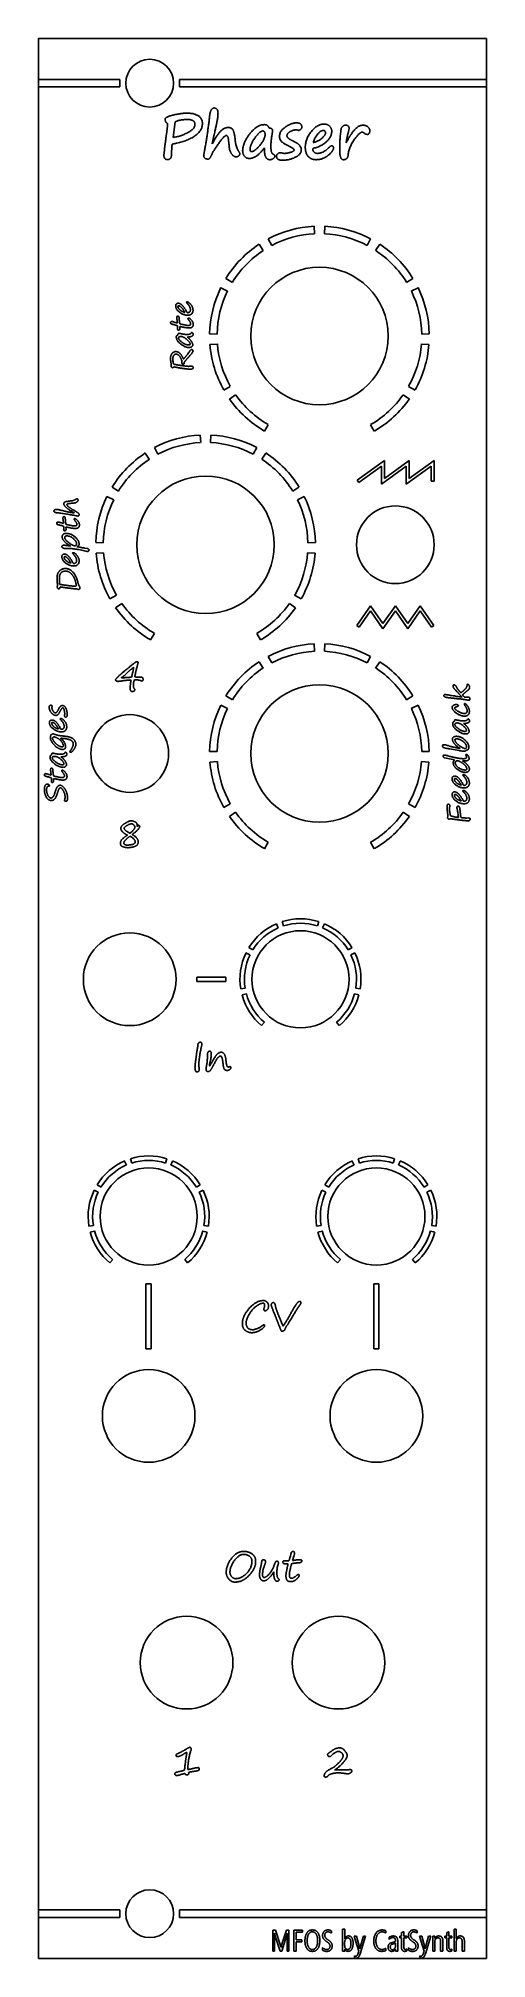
# Model space of a CAD drawing. Extents: x 87 to 117, y 47 to 176.
import ezdxf

# ---------------------------------------------------------------- set-up
doc = ezdxf.new("R2010")
doc.units = 0
doc.layers.get('0').update_dxf_attribs({"linetype": 'CONTINUOUS'})

msp = doc.modelspace()

# ---------------------------------------------------------------- linework, layer by layer
at = {"color": 7, "linetype": 'CONTINUOUS'}
for p, q in [((116.72, 175.88), (86.72, 175.88)), ((86.72, 175.88), (86.72, 173.13)), ((116.72, 173.13), (116.72, 175.88)), ((92.17, 173.13), (86.72, 173.13)), ((86.72, 173.13), (86.72, 172.63)), ((86.72, 172.63), (92.17, 172.63)), ((86.72, 172.63), (86.72, 50.63)), ((92.17, 172.63), (92.17, 173.13)), ((96.17, 173.13), (96.17, 172.63)), ((116.72, 173.13), (96.17, 173.13)), ((96.17, 172.63), (116.72, 172.63)), ((116.72, 172.63), (116.72, 173.13)), ((116.72, 50.63), (116.72, 172.63)), ((95.87, 170.3), (95.74, 169.25)), ((107.37, 169.21), (107.32, 168.89)), ((107.32, 168.89), (107.35, 168.95)), ((105.2, 162.8), (105.17, 163.3)), ((105.88, 163.3), (105.86, 162.8)), ((101.76, 161.68), (101.49, 162.1)), ((102.1, 162.46), (102.34, 162.02)), ((108.72, 162.02), (108.95, 162.46)), ((109.57, 162.1), (109.29, 161.68)), ((99.27, 159.81), (99.7, 159.55)), ((111.36, 159.55), (111.78, 159.81)), ((99.38, 158.97), (98.93, 159.19)), ((112.13, 159.19), (111.68, 158.97)), ((95.8, 156.89), (96.02, 156.83)), ((96.04, 156.4), (96.04, 156.61)), ((96.18, 156.57), (96.19, 156.47)), ((98.18, 156.1), (98.68, 156.09)), ((112.38, 156.09), (112.88, 156.1)), ((98.7, 155.42), (98.2, 155.39)), ((112.86, 155.39), (112.36, 155.42)), ((95.61, 153.95), (95.61, 154.03)), ((99.13, 152.34), (99.56, 152.59)), ((99.92, 152.03), (99.51, 151.74)), ((111.55, 151.74), (111.14, 152.03)), ((111.49, 152.59), (111.93, 152.34)), ((97.58, 148.83), (97.55, 149.33)), ((98.26, 149.33), (98.24, 148.83)), ((101.85, 149.59), (102.1, 150.02)), ((108.95, 150.02), (109.2, 149.59)), ((94.14, 147.71), (93.87, 148.13)), ((94.48, 148.49), (94.72, 148.05)), ((101.1, 148.05), (101.33, 148.49)), ((101.95, 148.13), (101.67, 147.71)), ((109.88, 147.63), (108.05, 146.32)), ((108.17, 146.15), (109.68, 147.24)), ((109.68, 146.04), (111.34, 147.24)), ((109.68, 147.24), (109.68, 146.04)), ((109.88, 146.43), (109.88, 147.63)), ((111.54, 147.63), (109.88, 146.43)), ((111.34, 146.04), (113.01, 147.24)), ((111.34, 147.24), (111.34, 146.04)), ((111.54, 146.43), (111.54, 147.63)), ((113.21, 147.63), (111.54, 146.43)), ((113.01, 147.24), (113.01, 146.24)), ((113.21, 146.24), (113.21, 147.63)), ((91.76, 145), (91.31, 145.22)), ((91.65, 145.84), (92.08, 145.58)), ((103.74, 145.58), (104.16, 145.84)), ((104.51, 145.22), (104.06, 145)), ((108.05, 146.32), (108.17, 146.15)), ((113.01, 146.24), (113.21, 146.24)), ((89.11, 144.13), (89.11, 144.14)), ((88.18, 143.47), (88.4, 143.41)), ((88.42, 142.98), (88.42, 143.19)), ((88.56, 143.15), (88.57, 143.05)), ((88.58, 141.75), (88.49, 141.75)), ((89.8, 141.77), (89.99, 141.74)), ((90.56, 142.13), (91.06, 142.12)), ((91.08, 141.45), (90.58, 141.42)), ((105.24, 141.42), (104.74, 141.45)), ((104.76, 142.12), (105.26, 142.13)), ((87.98, 139.14), (87.99, 139.28)), ((91.51, 138.37), (91.94, 138.62)), ((92.3, 138.06), (91.89, 137.77)), ((103.93, 137.77), (103.52, 138.06)), ((103.87, 138.62), (104.31, 138.37)), ((108.94, 137.91), (108.03, 136.59)), ((108.19, 136.48), (108.94, 137.56)), ((109.78, 136.71), (108.94, 137.91)), ((108.94, 137.56), (109.78, 136.36)), ((110.61, 137.91), (109.78, 136.71)), ((109.78, 136.36), (110.61, 137.56)), ((111.44, 136.71), (110.61, 137.91)), ((110.61, 137.56), (111.44, 136.36)), ((112.28, 137.91), (111.44, 136.71)), ((111.44, 136.36), (112.28, 137.56)), ((113.19, 136.59), (112.28, 137.91)), ((112.28, 137.56), (113.03, 136.48)), ((108.03, 136.59), (108.19, 136.48)), ((113.03, 136.48), (113.19, 136.59)), ((94.23, 135.62), (94.48, 136.05)), ((101.33, 136.05), (101.58, 135.62)), ((105.2, 134.86), (105.17, 135.36)), ((105.88, 135.36), (105.86, 134.86)), ((101.76, 133.74), (101.49, 134.16)), ((102.1, 134.52), (102.34, 134.08)), ((108.72, 134.08), (108.95, 134.52)), ((109.57, 134.16), (109.29, 133.74)), ((92.87, 132.36), (92.87, 132.52)), ((93.09, 132.67), (93.09, 132.61)), ((93.09, 132.61), (93.09, 132.55)), ((93.09, 132.55), (93.09, 132.49)), ((93.49, 133.13), (93.58, 133.13)), ((115.41, 132.58), (115.41, 132.61)), ((99.38, 131.03), (98.93, 131.25)), ((99.27, 131.87), (99.7, 131.61)), ((111.36, 131.61), (111.78, 131.87)), ((112.13, 131.25), (111.68, 131.03)), ((115.46, 131.79), (115.51, 131.79)), ((98.18, 128.16), (98.68, 128.15)), ((98.7, 127.48), (98.2, 127.45)), ((112.86, 127.45), (112.36, 127.48)), ((112.38, 128.15), (112.88, 128.16)), ((114.56, 127.6), (113.91, 127.73)), ((114.85, 128.22), (114.25, 128.33)), ((87.35, 126.64), (87.57, 126.57)), ((87.59, 126.15), (87.59, 126.35)), ((87.73, 126.31), (87.74, 126.21)), ((99.13, 124.4), (99.56, 124.65)), ((111.49, 124.65), (111.93, 124.4)), ((99.92, 124.09), (99.51, 123.8)), ((111.55, 123.8), (111.14, 124.09)), ((114.11, 123.71), (114.12, 123.84)), ((114.81, 123.89), (114.79, 124.11)), ((115.39, 123.7), (115.52, 123.71)), ((92.68, 122.56), (92.6, 122.6)), ((93.2, 122.1), (93.2, 122.13)), ((101.85, 121.65), (102.1, 122.08)), ((108.95, 122.08), (109.2, 121.65)), ((102.77, 116.35), (102.65, 116.63)), ((103.04, 116.77), (103.13, 116.49)), ((105.39, 116.49), (105.48, 116.77)), ((105.86, 116.63), (105.74, 116.35)), ((100.88, 114.54), (100.61, 114.68)), ((100.81, 115.04), (101.07, 114.88)), ((107.45, 114.88), (107.71, 115.04)), ((107.9, 114.68), (107.63, 114.54)), ((97.33, 113.06), (97.33, 112.76)), ((99.26, 113.06), (97.33, 113.06)), ((97.33, 112.76), (99.26, 112.76)), ((99.26, 112.76), (99.26, 113.06)), ((100.26, 112.27), (100.56, 112.31)), ((100.64, 111.94), (100.35, 111.86)), ((108.17, 111.86), (107.88, 111.94)), ((107.96, 112.31), (108.26, 112.27)), ((101.66, 109.81), (101.85, 110.04)), ((106.67, 110.04), (106.86, 109.81)), ((92.61, 100.48), (92.49, 100.75)), ((92.88, 100.9), (92.97, 100.61)), ((95.23, 100.61), (95.32, 100.9)), ((95.7, 100.75), (95.58, 100.48)), ((107.85, 100.48), (107.73, 100.75)), ((108.12, 100.9), (108.21, 100.61)), ((110.47, 100.61), (110.56, 100.9)), ((110.94, 100.75), (110.82, 100.48)), ((90.65, 99.16), (90.91, 99)), ((97.29, 99), (97.55, 99.16)), ((105.89, 99.16), (106.15, 99)), ((112.53, 99), (112.79, 99.16)), ((90.72, 98.67), (90.45, 98.8)), ((97.74, 98.8), (97.47, 98.67)), ((105.96, 98.67), (105.69, 98.8)), ((112.98, 98.8), (112.71, 98.67)), ((90.1, 96.39), (90.4, 96.44)), ((97.8, 96.44), (98.1, 96.39)), ((105.34, 96.39), (105.64, 96.44)), ((113.04, 96.44), (113.34, 96.39)), ((90.48, 96.06), (90.19, 95.99)), ((98.01, 95.99), (97.72, 96.06)), ((105.72, 96.06), (105.43, 95.99)), ((113.25, 95.99), (112.96, 96.06)), ((91.5, 93.93), (91.69, 94.16)), ((96.51, 94.16), (96.7, 93.93)), ((106.74, 93.93), (106.93, 94.16)), ((111.75, 94.16), (111.94, 93.93)), ((93.92, 92.54), (93.92, 88.19)), ((94.27, 92.54), (93.92, 92.54)), ((94.27, 88.19), (94.27, 92.54)), ((109.51, 92.54), (109.16, 92.54)), ((109.16, 92.54), (109.16, 88.19)), ((109.51, 88.19), (109.51, 92.54)), ((93.92, 88.19), (94.27, 88.19)), ((109.16, 88.19), (109.51, 88.19)), ((103.16, 73.99), (103.44, 73.99)), ((103.38, 73.8), (103.25, 73.79)), ((103.82, 74.31), (103.73, 74.02)), ((102.48, 73.17), (102.48, 73.22)), ((96.57, 60.59), (96.66, 61.16)), ((96.77, 59.83), (96.78, 59.75)), ((106.74, 60), (107.31, 60)), ((107.45, 59.75), (107.4, 59.75)), ((92.17, 50.63), (86.72, 50.63)), ((86.72, 50.63), (86.72, 50.13)), ((86.72, 50.13), (92.17, 50.13)), ((86.72, 50.13), (86.72, 47.38)), ((92.17, 50.13), (92.17, 50.63)), ((96.17, 50.63), (96.17, 50.13)), ((116.72, 50.63), (96.17, 50.63)), ((96.17, 50.13), (116.72, 50.13)), ((116.72, 50.13), (116.72, 50.63)), ((116.72, 47.38), (116.72, 50.13)), ((102.41, 47.88), (102.41, 49.28)), ((102.41, 49.28), (102.59, 49.28)), ((102.53, 49.07), (102.52, 49.07)), ((102.9, 47.88), (102.57, 48.88)), ((102.59, 49.28), (102.93, 48.26)), ((103, 48.27), (103.32, 49.28)), ((103.33, 48.89), (103.01, 47.88)), ((103.32, 49.28), (103.49, 49.28)), ((103.38, 49.07), (103.37, 49.07)), ((103.49, 49.28), (103.49, 47.88)), ((103.82, 47.88), (103.82, 49.28)), ((103.82, 49.28), (104.39, 49.28)), ((104.39, 49.15), (103.97, 49.15)), ((103.97, 49.15), (103.97, 48.63)), ((104.39, 49.28), (104.39, 49.15)), ((106.33, 49.23), (106.33, 49.09)), ((107.07, 47.88), (107.07, 49.35)), ((107.07, 49.35), (107.22, 49.35)), ((107.22, 49.35), (107.22, 48.7)), ((108.17, 47.87), (107.85, 48.87)), ((107.85, 48.87), (108.02, 48.87)), ((108.02, 48.87), (108.21, 48.14)), ((108.26, 48.13), (108.47, 48.87)), ((108.62, 48.87), (108.26, 47.7)), ((108.47, 48.87), (108.62, 48.87)), ((109.98, 49.23), (109.98, 49.09)), ((110.9, 48.76), (110.9, 48.87)), ((110.9, 48.87), (111.03, 48.87)), ((111.03, 48.87), (111.03, 49.12)), ((111.17, 49.16), (111.17, 48.87)), ((111.17, 48.87), (111.38, 48.87)), ((111.38, 48.87), (111.38, 48.76)), ((112.08, 49.23), (112.08, 49.09)), ((112.53, 47.87), (112.22, 48.87)), ((112.22, 48.87), (112.38, 48.87)), ((112.38, 48.87), (112.58, 48.14)), ((112.98, 48.87), (112.62, 47.7)), ((112.63, 48.13), (112.84, 48.87)), ((112.84, 48.87), (112.98, 48.87)), ((113.11, 47.88), (113.11, 48.87)), ((113.11, 48.87), (113.26, 48.87)), ((113.26, 48.87), (113.26, 48.72)), ((113.92, 48.76), (113.92, 48.87)), ((113.92, 48.87), (114.05, 48.87)), ((114.05, 48.87), (114.05, 49.12)), ((114.19, 49.16), (114.19, 48.87)), ((114.19, 48.87), (114.4, 48.87)), ((114.4, 48.87), (114.4, 48.76)), ((114.54, 47.88), (114.54, 49.35)), ((114.54, 49.35), (114.69, 49.35)), ((114.69, 49.35), (114.69, 48.72)), ((102.53, 47.88), (102.41, 47.88)), ((102.53, 48.8), (102.53, 47.88)), ((103.01, 47.88), (102.9, 47.88)), ((102.96, 48.11), (102.97, 48.11)), ((103.36, 47.88), (103.36, 48.81)), ((103.49, 47.88), (103.36, 47.88)), ((103.97, 47.88), (103.82, 47.88)), ((103.97, 48.63), (104.36, 48.63)), ((104.36, 48.5), (103.97, 48.5)), ((103.97, 48.5), (103.97, 47.88)), ((104.36, 48.63), (104.36, 48.5)), ((105.74, 47.94), (105.74, 48.1)), ((107.22, 47.88), (107.07, 47.88)), ((107.21, 48.43), (107.21, 48.29)), ((107.22, 48.7), (107.22, 48.7)), ((107.22, 48.01), (107.22, 48.01)), ((107.22, 48.01), (107.22, 47.88)), ((107.88, 47.44), (107.88, 47.55)), ((108.1, 47.68), (108.17, 47.87)), ((108.23, 48.02), (108.24, 48.02)), ((109.98, 48.06), (109.98, 47.92)), ((110.2, 48.66), (110.2, 48.81)), ((110.39, 48.45), (110.62, 48.51)), ((110.62, 48.4), (110.43, 48.35)), ((110.62, 48.51), (110.62, 48.58)), ((110.62, 48.25), (110.62, 48.4)), ((110.62, 47.88), (110.62, 48.01)), ((110.62, 48.01), (110.62, 48.01)), ((110.77, 47.88), (110.62, 47.88)), ((110.77, 48.56), (110.77, 47.88)), ((111.03, 48.76), (110.9, 48.76)), ((111.03, 48.12), (111.03, 48.76)), ((111.38, 48.76), (111.17, 48.76)), ((111.17, 48.76), (111.17, 48.13)), ((111.38, 48.01), (111.38, 47.9)), ((111.49, 47.94), (111.49, 48.1)), ((112.24, 47.44), (112.24, 47.55)), ((112.47, 47.68), (112.53, 47.87)), ((112.6, 48.02), (112.6, 48.02)), ((113.26, 47.88), (113.11, 47.88)), ((113.26, 48.72), (113.26, 48.72)), ((113.26, 48.51), (113.26, 47.88)), ((113.64, 47.88), (113.64, 48.53)), ((113.79, 47.88), (113.64, 47.88)), ((113.79, 48.57), (113.79, 47.88)), ((114.05, 48.76), (113.92, 48.76)), ((114.05, 48.12), (114.05, 48.76)), ((114.4, 48.76), (114.19, 48.76)), ((114.19, 48.76), (114.19, 48.13)), ((114.4, 48.01), (114.4, 47.9)), ((114.69, 47.88), (114.54, 47.88)), ((114.69, 48.72), (114.7, 48.72)), ((114.69, 48.51), (114.69, 47.88)), ((115.08, 47.88), (115.08, 48.53)), ((115.23, 47.88), (115.08, 47.88)), ((115.23, 48.57), (115.23, 47.88)), ((86.72, 47.38), (116.72, 47.38))]:
    msp.add_line(p, q, dxfattribs=at)
for centre, radius in [((94.17, 172.88), 1.6), ((105.53, 155.96), 4.6), ((97.91, 141.99), 4.6), ((110.61, 141.99), 2.6), ((105.53, 128.02), 4.6), ((92.83, 128.02), 2.6), ((92.83, 112.91), 3.1), ((104.26, 112.91), 3.25), ((94.1, 97.04), 3.25), ((109.34, 97.04), 3.25), ((94.1, 83.69), 3.1), ((109.34, 83.69), 3.1), ((96.64, 67.18), 3.1), ((106.8, 67.18), 3.1), ((94.17, 50.38), 1.6)]:
    msp.add_circle(centre, radius, dxfattribs=at)
for centre, radius, start, end in [((105.53, 155.96), 7.35, 92.7778, 117.7778), ((105.53, 155.96), 7.35, 62.2222, 87.2222), ((105.53, 155.96), 7.35, 123.3333, 148.3333), ((105.53, 155.96), 6.85, 92.7778, 117.7778), ((105.53, 155.96), 6.85, 62.2222, 87.2222), ((105.53, 155.96), 7.35, 31.6667, 56.6667), ((105.53, 155.96), 6.85, 123.3333, 148.3333), ((105.53, 155.96), 6.85, 31.6667, 56.6667), ((105.53, 155.96), 7.35, 153.8889, 178.8889), ((105.53, 155.96), 6.85, 153.8889, 178.8889), ((105.53, 155.96), 6.85, 1.1111, 26.1111), ((105.53, 155.96), 7.35, 1.1111, 26.1111), ((105.53, 155.96), 7.35, 184.4444, 209.4444), ((105.53, 155.96), 6.85, 184.4444, 209.4444), ((105.53, 155.96), 6.85, 330.5556, 355.5556), ((105.53, 155.96), 7.35, 330.5556, 355.5556), ((105.53, 155.96), 7.35, 215, 240), ((105.53, 155.96), 6.85, 215, 240), ((105.53, 155.96), 6.85, 300, 325), ((105.53, 155.96), 7.35, 300, 325), ((97.91, 141.99), 7.35, 92.7778, 117.7778), ((97.91, 141.99), 7.35, 62.2222, 87.2222), ((97.91, 141.99), 7.35, 123.3333, 148.3333), ((97.91, 141.99), 6.85, 92.7778, 117.7778), ((97.91, 141.99), 6.85, 62.2222, 87.2222), ((97.91, 141.99), 7.35, 31.6667, 56.6667), ((97.91, 141.99), 6.85, 123.3333, 148.3333), ((97.91, 141.99), 6.85, 31.6667, 56.6667), ((97.91, 141.99), 7.35, 153.8889, 178.8889), ((97.91, 141.99), 7.35, 1.1111, 26.1111), ((97.91, 141.99), 6.85, 153.8889, 178.8889), ((97.91, 141.99), 6.85, 1.1111, 26.1111), ((97.91, 141.99), 7.35, 184.4444, 209.4444), ((97.91, 141.99), 6.85, 184.4444, 209.4444), ((97.91, 141.99), 6.85, 330.5556, 355.5556), ((97.91, 141.99), 7.35, 330.5556, 355.5556), ((97.91, 141.99), 7.35, 215, 240), ((97.91, 141.99), 6.85, 215, 240), ((97.91, 141.99), 6.85, 300, 325), ((97.91, 141.99), 7.35, 300, 325), ((105.53, 128.02), 7.35, 92.7778, 117.7778), ((105.53, 128.02), 7.35, 62.2222, 87.2222), ((105.53, 128.02), 7.35, 123.3333, 148.3333), ((105.53, 128.02), 6.85, 123.3333, 148.3333), ((105.53, 128.02), 6.85, 92.7778, 117.7778), ((105.53, 128.02), 6.85, 62.2222, 87.2222), ((105.53, 128.02), 6.85, 31.6667, 56.6667), ((105.53, 128.02), 7.35, 31.6667, 56.6667), ((105.53, 128.02), 7.35, 153.8889, 178.8889), ((105.53, 128.02), 7.35, 1.1111, 26.1111), ((105.53, 128.02), 6.85, 153.8889, 178.8889), ((105.53, 128.02), 6.85, 1.1111, 26.1111), ((105.53, 128.02), 7.35, 184.4444, 209.4444), ((105.53, 128.02), 6.85, 184.4444, 209.4444), ((105.53, 128.02), 6.85, 330.5556, 355.5556), ((105.53, 128.02), 7.35, 330.5556, 355.5556), ((105.53, 128.02), 7.35, 215, 240), ((105.53, 128.02), 6.85, 215, 240), ((105.53, 128.02), 6.85, 300, 325), ((105.53, 128.02), 7.35, 300, 325), ((104.26, 112.91), 4.05, 72.5, 107.5), ((104.26, 112.91), 4.05, 113.3333, 148.3333), ((104.26, 112.91), 3.75, 113.3333, 148.3333), ((104.26, 112.91), 3.75, 72.5, 107.5), ((104.26, 112.91), 3.75, 31.6667, 66.6667), ((104.26, 112.91), 4.05, 31.6667, 66.6667), ((104.26, 112.91), 4.05, 154.1667, 189.1667), ((104.26, 112.91), 3.75, 154.1667, 189.1667), ((104.26, 112.91), 3.75, 350.8333, 25.8333), ((104.26, 112.91), 4.05, 350.8333, 25.8333), ((104.26, 112.91), 4.05, 195, 230), ((104.26, 112.91), 3.75, 195, 230), ((104.26, 112.91), 3.75, 310, 345), ((104.26, 112.91), 4.05, 310, 345), ((94.1, 97.04), 4.05, 113.3333, 148.3333), ((94.1, 97.04), 3.75, 113.3333, 148.3333), ((94.1, 97.04), 4.05, 72.5, 107.5), ((94.1, 97.04), 3.75, 72.5, 107.5), ((94.1, 97.04), 3.75, 31.6667, 66.6667), ((94.1, 97.04), 4.05, 31.6667, 66.6667), ((109.34, 97.04), 4.05, 113.3333, 148.3333), ((109.34, 97.04), 3.75, 113.3333, 148.3333), ((109.34, 97.04), 4.05, 72.5, 107.5), ((109.34, 97.04), 3.75, 72.5, 107.5), ((109.34, 97.04), 3.75, 31.6667, 66.6667), ((109.34, 97.04), 4.05, 31.6667, 66.6667), ((94.1, 97.04), 4.05, 154.1667, 189.1667), ((94.1, 97.04), 3.75, 154.1667, 189.1667), ((94.1, 97.04), 3.75, 350.8333, 25.8333), ((94.1, 97.04), 4.05, 350.8333, 25.8333), ((109.34, 97.04), 4.05, 154.1667, 189.1667), ((109.34, 97.04), 3.75, 154.1667, 189.1667), ((109.34, 97.04), 3.75, 350.8333, 25.8333), ((109.34, 97.04), 4.05, 350.8333, 25.8333), ((94.1, 97.04), 4.05, 195, 230), ((94.1, 97.04), 3.75, 195, 230), ((94.1, 97.04), 3.75, 310, 345), ((94.1, 97.04), 4.05, 310, 345), ((109.34, 97.04), 4.05, 195, 230), ((109.34, 97.04), 3.75, 195, 230), ((109.34, 97.04), 3.75, 310, 345), ((109.34, 97.04), 4.05, 310, 345)]:
    msp.add_arc(centre, radius, start, end, dxfattribs=at)
for points, knots in [([(98.18, 170.7), (98.18, 170.72), (98.19, 170.77), (98.2, 170.83), (98.21, 170.89), (98.23, 170.95), (98.25, 171), (98.26, 171.04), (98.28, 171.08), (98.31, 171.12), (98.35, 171.16), (98.39, 171.19), (98.43, 171.22), (98.46, 171.22), (98.48, 171.22)], [0, 0, 0, 0, 0.112195, 0.215537, 0.310402, 0.397531, 0.477699, 0.548938, 0.614264, 0.673962, 0.777911, 0.865711, 0.93725, 1, 1, 1, 1]), ([(98.48, 171.22), (98.49, 171.22), (98.53, 171.22), (98.58, 171.2), (98.62, 171.18), (98.66, 171.14), (98.7, 171.09), (98.72, 171.04), (98.74, 170.97), (98.74, 170.93), (98.74, 170.91)], [0, 0, 0, 0, 0.114147, 0.223928, 0.336754, 0.455973, 0.580742, 0.708626, 0.84695, 1, 1, 1, 1]), ([(98.74, 170.91), (98.74, 170.87), (98.74, 170.79), (98.73, 170.66), (98.71, 170.52), (98.69, 170.4), (98.67, 170.3), (98.65, 170.21), (98.63, 170.11), (98.61, 169.99), (98.58, 169.87), (98.55, 169.73), (98.52, 169.59), (98.49, 169.49), (98.48, 169.43)], [0, 0, 0, 0, 0.079109, 0.164074, 0.255081, 0.352742, 0.40706, 0.468853, 0.538208, 0.615357, 0.699991, 0.792505, 0.892507, 1, 1, 1, 1]), ([(95.2, 170.45), (95.2, 170.47), (95.2, 170.5), (95.23, 170.54), (95.28, 170.58), (95.34, 170.61), (95.42, 170.65), (95.51, 170.69), (95.63, 170.72), (95.75, 170.75), (95.88, 170.78), (96.01, 170.8), (96.14, 170.83), (96.26, 170.84), (96.38, 170.86), (96.49, 170.87), (96.59, 170.87), (96.66, 170.88), (96.69, 170.88)], [0, 0, 0, 0, 0.026623, 0.056313, 0.092488, 0.136566, 0.189782, 0.252551, 0.324993, 0.407665, 0.493543, 0.576044, 0.655201, 0.730937, 0.803053, 0.871966, 0.937709, 1, 1, 1, 1]), ([(95.34, 170.21), (95.33, 170.22), (95.31, 170.23), (95.28, 170.25), (95.25, 170.28), (95.23, 170.3), (95.22, 170.34), (95.21, 170.37), (95.2, 170.41), (95.2, 170.44), (95.2, 170.45)], [0, 0, 0, 0, 0.126496, 0.24677, 0.3646, 0.481268, 0.600318, 0.725634, 0.857559, 1, 1, 1, 1]), ([(95.25, 169.13), (95.25, 169.16), (95.26, 169.22), (95.27, 169.31), (95.28, 169.39), (95.29, 169.47), (95.3, 169.54), (95.31, 169.61), (95.32, 169.67), (95.33, 169.73), (95.33, 169.78), (95.34, 169.83), (95.34, 169.87), (95.35, 169.91), (95.35, 169.95), (95.35, 169.98), (95.35, 170), (95.35, 170.02), (95.35, 170.02)], [0, 0, 0, 0, 0.1021516, 0.1994753, 0.291397, 0.3772525, 0.4583703, 0.534665, 0.6048927, 0.6703043, 0.7296484, 0.7842565, 0.8333947, 0.8771332, 0.9161403, 0.9490343, 0.9772084, 1, 1, 1, 1]), ([(95.35, 170.02), (95.35, 170.05), (95.35, 170.09), (95.35, 170.15), (95.35, 170.19), (95.34, 170.2), (95.34, 170.21)], [0, 0, 0, 0, 0.390647, 0.685659, 0.888621, 1, 1, 1, 1]), ([(95.74, 169.25), (95.79, 169.26), (95.88, 169.27), (96.02, 169.3), (96.16, 169.34), (96.29, 169.38), (96.41, 169.43), (96.53, 169.48), (96.65, 169.53), (96.76, 169.59), (96.86, 169.65), (96.95, 169.71), (97.03, 169.78), (97.09, 169.84), (97.14, 169.91), (97.17, 169.98), (97.2, 170.05), (97.2, 170.09), (97.2, 170.12)], [0, 0, 0, 0, 0.080929, 0.159775, 0.236905, 0.312204, 0.386136, 0.458849, 0.530499, 0.600796, 0.667545, 0.728415, 0.783687, 0.833589, 0.879144, 0.921165, 0.961039, 1, 1, 1, 1]), ([(96.67, 170.45), (96.64, 170.45), (96.58, 170.45), (96.48, 170.44), (96.39, 170.43), (96.29, 170.42), (96.19, 170.4), (96.08, 170.37), (95.98, 170.34), (95.91, 170.32), (95.87, 170.3)], [0, 0, 0, 0, 0.113051, 0.229281, 0.348339, 0.471035, 0.597541, 0.727648, 0.861917, 1, 1, 1, 1]), ([(97.7, 170.17), (97.7, 170.14), (97.69, 170.06), (97.67, 169.95), (97.63, 169.84), (97.58, 169.74), (97.5, 169.63), (97.42, 169.54), (97.31, 169.44), (97.2, 169.36), (97.07, 169.27), (96.93, 169.19), (96.79, 169.12), (96.64, 169.06), (96.48, 169), (96.32, 168.95), (96.15, 168.9), (96.04, 168.87), (95.98, 168.86)], [0, 0, 0, 0, 0.049217, 0.098079, 0.14714, 0.197658, 0.250503, 0.306154, 0.365608, 0.429236, 0.495466, 0.562846, 0.631382, 0.701391, 0.773199, 0.846835, 0.922381, 1, 1, 1, 1]), ([(97.2, 170.12), (97.2, 170.13), (97.2, 170.16), (97.19, 170.2), (97.18, 170.23), (97.17, 170.26), (97.15, 170.29), (97.13, 170.32), (97.1, 170.35), (97.07, 170.37), (97.03, 170.39), (96.99, 170.41), (96.95, 170.42), (96.9, 170.43), (96.85, 170.44), (96.79, 170.45), (96.73, 170.45), (96.69, 170.45), (96.67, 170.45)], [0, 0, 0, 0, 0.057854, 0.112212, 0.164401, 0.214628, 0.264632, 0.314809, 0.366552, 0.420611, 0.47766, 0.538157, 0.602665, 0.671727, 0.745928, 0.824682, 0.909887, 1, 1, 1, 1]), ([(96.69, 170.88), (96.73, 170.87), (96.8, 170.87), (96.91, 170.86), (97.01, 170.85), (97.11, 170.83), (97.2, 170.8), (97.28, 170.77), (97.36, 170.73), (97.43, 170.69), (97.49, 170.64), (97.55, 170.59), (97.59, 170.53), (97.63, 170.46), (97.66, 170.4), (97.68, 170.33), (97.7, 170.25), (97.7, 170.2), (97.7, 170.17)], [0, 0, 0, 0, 0.081473, 0.159253, 0.233129, 0.303561, 0.370749, 0.435637, 0.498299, 0.559287, 0.617968, 0.674332, 0.728494, 0.781591, 0.83432, 0.88792, 0.942557, 1, 1, 1, 1]), ([(97.84, 168.38), (97.86, 168.47), (97.89, 168.65), (97.94, 168.93), (97.99, 169.22), (98.03, 169.5), (98.07, 169.8), (98.11, 170.09), (98.15, 170.39), (98.17, 170.6), (98.18, 170.7)], [0, 0, 0, 0, 0.119156, 0.239896, 0.362236, 0.486479, 0.612057, 0.739813, 0.868934, 1, 1, 1, 1]), ([(98.35, 168.81), (98.38, 168.86), (98.43, 168.96), (98.51, 169.1), (98.59, 169.23), (98.66, 169.35), (98.73, 169.45), (98.8, 169.54), (98.87, 169.62), (98.93, 169.68), (98.99, 169.74), (99.05, 169.78), (99.11, 169.82), (99.18, 169.86), (99.24, 169.88), (99.3, 169.9), (99.36, 169.91), (99.4, 169.91), (99.43, 169.91)], [0, 0, 0, 0, 0.1085497, 0.2088271, 0.3015791, 0.3868884, 0.4644346, 0.5342325, 0.5969833, 0.652677, 0.7034494, 0.7516038, 0.7969497, 0.8405316, 0.8820492, 0.922091, 0.9611179, 1, 1, 1, 1]), ([(99.43, 169.91), (99.45, 169.91), (99.51, 169.91), (99.58, 169.89), (99.65, 169.85), (99.71, 169.8), (99.74, 169.76), (99.77, 169.71), (99.79, 169.65), (99.81, 169.57), (99.83, 169.49), (99.85, 169.39), (99.87, 169.28), (99.88, 169.21), (99.88, 169.17)], [0, 0, 0, 0, 0.085335, 0.165821, 0.245765, 0.32829, 0.374866, 0.430817, 0.497168, 0.574348, 0.662959, 0.763849, 0.875979, 1, 1, 1, 1]), ([(100.39, 168.35), (100.39, 168.39), (100.4, 168.49), (100.42, 168.63), (100.46, 168.77), (100.51, 168.91), (100.58, 169.05), (100.66, 169.2), (100.76, 169.35), (100.87, 169.5), (100.99, 169.64), (101.11, 169.76), (101.23, 169.87), (101.35, 169.95), (101.47, 170.02), (101.59, 170.07), (101.71, 170.1), (101.8, 170.1), (101.84, 170.11)], [0, 0, 0, 0, 0.055575, 0.112577, 0.171784, 0.233779, 0.299037, 0.367752, 0.440493, 0.517354, 0.593535, 0.664039, 0.729322, 0.789696, 0.845962, 0.899313, 0.950241, 1, 1, 1, 1]), ([(101.74, 169.68), (101.73, 169.68), (101.69, 169.68), (101.63, 169.65), (101.57, 169.62), (101.51, 169.57), (101.44, 169.5), (101.37, 169.43), (101.29, 169.33), (101.22, 169.23), (101.14, 169.12), (101.07, 169.02), (101.02, 168.92), (100.97, 168.82), (100.94, 168.72), (100.91, 168.63), (100.89, 168.55), (100.89, 168.49), (100.89, 168.46)], [0, 0, 0, 0, 0.034216, 0.072858, 0.11792, 0.169549, 0.229519, 0.297132, 0.37349, 0.458244, 0.544375, 0.624457, 0.699108, 0.768394, 0.832647, 0.892286, 0.9479, 1, 1, 1, 1]), ([(101.89, 169.46), (101.89, 169.48), (101.89, 169.51), (101.88, 169.55), (101.87, 169.59), (101.85, 169.62), (101.82, 169.65), (101.8, 169.67), (101.77, 169.68), (101.75, 169.68), (101.74, 169.68)], [0, 0, 0, 0, 0.165183, 0.316337, 0.453343, 0.583759, 0.70339, 0.807678, 0.906445, 1, 1, 1, 1]), ([(101.84, 170.11), (101.86, 170.11), (101.89, 170.1), (101.95, 170.09), (102, 170.08), (102.04, 170.05), (102.08, 170.02), (102.11, 169.98), (102.14, 169.93), (102.15, 169.89), (102.16, 169.88)], [0, 0, 0, 0, 0.138628, 0.265543, 0.386273, 0.502779, 0.618756, 0.737947, 0.864515, 1, 1, 1, 1]), ([(102.16, 169.88), (102.18, 169.87), (102.21, 169.87), (102.26, 169.87), (102.3, 169.85), (102.33, 169.83), (102.36, 169.8), (102.38, 169.77), (102.39, 169.73), (102.39, 169.71), (102.39, 169.69)], [0, 0, 0, 0, 0.161292, 0.303094, 0.428759, 0.542, 0.649557, 0.756979, 0.872501, 1, 1, 1, 1]), ([(102.39, 169.69), (102.39, 169.68), (102.39, 169.67), (102.39, 169.64), (102.39, 169.61), (102.38, 169.57), (102.37, 169.53), (102.37, 169.48), (102.36, 169.43), (102.35, 169.4), (102.35, 169.38)], [0, 0, 0, 0, 0.075512, 0.16439, 0.268802, 0.386552, 0.518129, 0.664919, 0.82563, 1, 1, 1, 1]), ([(102.85, 169.32), (102.85, 169.35), (102.86, 169.41), (102.88, 169.5), (102.91, 169.58), (102.95, 169.66), (103.01, 169.74), (103.08, 169.81), (103.16, 169.88), (103.26, 169.95), (103.35, 170.01), (103.45, 170.07), (103.55, 170.12), (103.64, 170.16), (103.74, 170.18), (103.83, 170.21), (103.92, 170.22), (103.98, 170.22), (104.01, 170.22)], [0, 0, 0, 0, 0.055962, 0.111244, 0.16688, 0.224629, 0.284541, 0.34862, 0.41708, 0.4905, 0.564921, 0.635533, 0.702861, 0.767173, 0.8285, 0.887712, 0.94448, 1, 1, 1, 1]), ([(103.97, 169.76), (103.94, 169.76), (103.88, 169.75), (103.78, 169.73), (103.68, 169.69), (103.59, 169.65), (103.52, 169.61), (103.48, 169.58), (103.44, 169.54), (103.41, 169.51), (103.38, 169.47), (103.37, 169.44), (103.36, 169.4), (103.35, 169.37), (103.35, 169.36)], [0, 0, 0, 0, 0.117303, 0.243355, 0.380787, 0.530534, 0.605289, 0.674375, 0.737444, 0.795125, 0.849507, 0.900811, 0.950021, 1, 1, 1, 1]), ([(104.06, 169.74), (104.04, 169.75), (104.02, 169.76), (103.99, 169.76), (103.97, 169.76)], [0, 0, 0, 0, 0.582893, 1, 1, 1, 1]), ([(104.01, 170.22), (104.04, 170.22), (104.09, 170.22), (104.16, 170.21), (104.22, 170.18), (104.27, 170.15), (104.31, 170.11), (104.33, 170.05), (104.35, 169.99), (104.35, 169.95), (104.35, 169.93)], [0, 0, 0, 0, 0.155371, 0.292245, 0.414981, 0.526695, 0.635695, 0.745449, 0.865336, 1, 1, 1, 1]), ([(104.14, 169.72), (104.14, 169.72), (104.13, 169.72), (104.11, 169.73), (104.09, 169.73), (104.07, 169.74), (104.06, 169.74)], [0, 0, 0, 0, 0.161028, 0.38404, 0.663423, 1, 1, 1, 1]), ([(104.35, 169.93), (104.35, 169.91), (104.35, 169.89), (104.33, 169.85), (104.31, 169.81), (104.28, 169.78), (104.24, 169.76), (104.2, 169.74), (104.17, 169.72), (104.15, 169.72), (104.14, 169.72)], [0, 0, 0, 0, 0.1221244, 0.2451992, 0.3781464, 0.5268161, 0.6734094, 0.7997614, 0.9081526, 1, 1, 1, 1]), ([(104.58, 168.58), (104.58, 168.63), (104.59, 168.72), (104.61, 168.86), (104.64, 169), (104.68, 169.13), (104.74, 169.26), (104.81, 169.4), (104.89, 169.52), (104.99, 169.65), (105.09, 169.76), (105.19, 169.86), (105.29, 169.95), (105.4, 170.02), (105.51, 170.08), (105.62, 170.12), (105.73, 170.14), (105.81, 170.14), (105.85, 170.14)], [0, 0, 0, 0, 0.064451, 0.128353, 0.192432, 0.257074, 0.322629, 0.389682, 0.459077, 0.530704, 0.601204, 0.667278, 0.729031, 0.787398, 0.842542, 0.896014, 0.948089, 1, 1, 1, 1]), ([(105.8, 169.72), (105.78, 169.72), (105.75, 169.72), (105.7, 169.71), (105.66, 169.68), (105.61, 169.66), (105.56, 169.62), (105.51, 169.57), (105.46, 169.52), (105.4, 169.46), (105.35, 169.4), (105.31, 169.33), (105.26, 169.26), (105.23, 169.19), (105.19, 169.12), (105.16, 169.05), (105.14, 168.98), (105.13, 168.93), (105.12, 168.91)], [0, 0, 0, 0, 0.040156, 0.083134, 0.129101, 0.179693, 0.23523, 0.296113, 0.362586, 0.435718, 0.510725, 0.584015, 0.655367, 0.726206, 0.795793, 0.86391, 0.932244, 1, 1, 1, 1]), ([(106.35, 169.65), (106.35, 169.62), (106.35, 169.56), (106.33, 169.48), (106.31, 169.39), (106.27, 169.3), (106.22, 169.22), (106.16, 169.14), (106.09, 169.05), (106.01, 168.97), (105.93, 168.9), (105.83, 168.83), (105.73, 168.76), (105.63, 168.7), (105.51, 168.65), (105.4, 168.6), (105.27, 168.56), (105.19, 168.54), (105.14, 168.53)], [0, 0, 0, 0, 0.050053, 0.100453, 0.151302, 0.203962, 0.259058, 0.316386, 0.377176, 0.441345, 0.507559, 0.574036, 0.641342, 0.709509, 0.779296, 0.850865, 0.924163, 1, 1, 1, 1]), ([(105.93, 169.56), (105.93, 169.57), (105.93, 169.59), (105.92, 169.62), (105.91, 169.65), (105.89, 169.68), (105.87, 169.7), (105.85, 169.71), (105.82, 169.72), (105.81, 169.72), (105.8, 169.72)], [0, 0, 0, 0, 0.140491, 0.271382, 0.398119, 0.524802, 0.645888, 0.7625, 0.877367, 1, 1, 1, 1]), ([(105.85, 170.14), (105.87, 170.14), (105.9, 170.14), (105.96, 170.14), (106.01, 170.12), (106.05, 170.11), (106.1, 170.09), (106.14, 170.06), (106.18, 170.03), (106.21, 170), (106.25, 169.96), (106.28, 169.92), (106.3, 169.88), (106.32, 169.84), (106.33, 169.8), (106.35, 169.75), (106.35, 169.7), (106.35, 169.67), (106.35, 169.65)], [0, 0, 0, 0, 0.070278, 0.13796, 0.202942, 0.266414, 0.328887, 0.390141, 0.451655, 0.514814, 0.577562, 0.638161, 0.698369, 0.757109, 0.816968, 0.876574, 0.937345, 1, 1, 1, 1]), ([(106.96, 169.58), (106.96, 169.62), (106.96, 169.67), (106.97, 169.75), (106.98, 169.81), (106.99, 169.86), (107.01, 169.9), (107.04, 169.94), (107.07, 169.97), (107.1, 170), (107.15, 170.03), (107.19, 170.05), (107.24, 170.07), (107.28, 170.07), (107.29, 170.07)], [0, 0, 0, 0, 0.14024, 0.257981, 0.350906, 0.421864, 0.48276, 0.546821, 0.616777, 0.693212, 0.772347, 0.848959, 0.923651, 1, 1, 1, 1]), ([(107.29, 170.07), (107.31, 170.07), (107.34, 170.07), (107.39, 170.05), (107.43, 170.03), (107.46, 170), (107.49, 169.97), (107.5, 169.94), (107.52, 169.9), (107.52, 169.88), (107.52, 169.86)], [0, 0, 0, 0, 0.153, 0.290638, 0.416748, 0.542358, 0.665069, 0.778471, 0.889548, 1, 1, 1, 1]), ([(107.35, 168.95), (107.38, 168.99), (107.42, 169.07), (107.48, 169.19), (107.54, 169.3), (107.61, 169.4), (107.68, 169.5), (107.74, 169.59), (107.81, 169.68), (107.88, 169.76), (107.95, 169.83), (108.02, 169.89), (108.09, 169.95), (108.16, 169.99), (108.23, 170.03), (108.3, 170.05), (108.37, 170.06), (108.41, 170.07), (108.44, 170.07)], [0, 0, 0, 0, 0.083917, 0.165227, 0.243671, 0.319644, 0.39261, 0.463062, 0.531244, 0.59734, 0.659878, 0.718042, 0.772366, 0.822779, 0.870469, 0.915358, 0.95828, 1, 1, 1, 1]), ([(107.52, 169.86), (107.52, 169.85), (107.52, 169.83), (107.51, 169.8), (107.5, 169.76), (107.49, 169.71), (107.48, 169.66), (107.47, 169.6), (107.45, 169.53), (107.43, 169.48), (107.43, 169.46)], [0, 0, 0, 0, 0.066678, 0.149844, 0.248414, 0.365438, 0.497863, 0.648896, 0.815793, 1, 1, 1, 1]), ([(108.44, 170.07), (108.47, 170.07), (108.53, 170.06), (108.62, 170.04), (108.7, 170.01), (108.77, 169.96), (108.83, 169.9), (108.87, 169.83), (108.9, 169.76), (108.9, 169.71), (108.9, 169.69)], [0, 0, 0, 0, 0.148302, 0.284634, 0.415064, 0.542408, 0.664761, 0.778141, 0.888136, 1, 1, 1, 1]), ([(108.9, 169.69), (108.9, 169.67), (108.9, 169.64), (108.89, 169.6), (108.88, 169.56), (108.86, 169.52), (108.84, 169.49), (108.81, 169.47), (108.77, 169.45), (108.75, 169.45), (108.74, 169.45)], [0, 0, 0, 0, 0.145587, 0.281869, 0.412682, 0.540991, 0.661433, 0.771709, 0.88378, 1, 1, 1, 1]), ([(95.12, 168.05), (95.12, 168.06), (95.12, 168.08), (95.12, 168.1), (95.13, 168.14), (95.13, 168.18), (95.14, 168.23), (95.14, 168.28), (95.15, 168.34), (95.15, 168.4), (95.16, 168.47), (95.17, 168.55), (95.18, 168.63), (95.19, 168.72), (95.21, 168.82), (95.22, 168.92), (95.23, 169.02), (95.24, 169.1), (95.25, 169.13)], [0, 0, 0, 0, 0.020944, 0.047414, 0.079447, 0.117059, 0.16026, 0.208999, 0.263334, 0.323205, 0.38813, 0.459203, 0.535266, 0.616933, 0.704753, 0.797561, 0.895976, 1, 1, 1, 1]), ([(95.68, 168.79), (95.67, 168.75), (95.66, 168.68), (95.65, 168.57), (95.64, 168.47), (95.64, 168.37), (95.63, 168.28), (95.63, 168.2), (95.62, 168.12), (95.62, 168.07), (95.62, 168.04)], [0, 0, 0, 0, 0.152147, 0.296881, 0.433498, 0.562669, 0.683747, 0.796699, 0.902386, 1, 1, 1, 1]), ([(95.98, 168.86), (95.96, 168.86), (95.92, 168.85), (95.86, 168.84), (95.81, 168.83), (95.77, 168.82), (95.74, 168.81), (95.71, 168.8), (95.69, 168.8), (95.68, 168.79), (95.68, 168.79)], [0, 0, 0, 0, 0.207201, 0.3891565, 0.5488772, 0.6867748, 0.7995031, 0.8899711, 0.9567707, 1, 1, 1, 1]), ([(97.79, 168.03), (97.79, 168.04), (97.79, 168.05), (97.79, 168.08), (97.8, 168.11), (97.8, 168.15), (97.81, 168.19), (97.82, 168.25), (97.83, 168.31), (97.84, 168.35), (97.84, 168.38)], [0, 0, 0, 0, 0.05007, 0.12134, 0.213586, 0.32877, 0.463514, 0.620952, 0.799982, 1, 1, 1, 1]), ([(99.28, 169.38), (99.27, 169.37), (99.25, 169.37), (99.21, 169.34), (99.16, 169.31), (99.11, 169.25), (99.05, 169.19), (98.98, 169.1), (98.9, 169.01), (98.82, 168.9), (98.75, 168.79), (98.67, 168.68), (98.6, 168.57), (98.54, 168.48), (98.48, 168.38), (98.42, 168.3), (98.38, 168.22), (98.35, 168.17), (98.34, 168.14)], [0, 0, 0, 0, 0.021491, 0.050377, 0.088415, 0.135663, 0.193238, 0.260448, 0.338029, 0.42546, 0.515596, 0.600321, 0.679839, 0.754276, 0.823435, 0.887337, 0.946529, 1, 1, 1, 1]), ([(98.48, 169.43), (98.47, 169.4), (98.46, 169.34), (98.44, 169.25), (98.42, 169.16), (98.4, 169.08), (98.39, 169.01), (98.37, 168.94), (98.36, 168.87), (98.35, 168.83), (98.35, 168.81)], [0, 0, 0, 0, 0.153723, 0.299472, 0.436336, 0.565438, 0.686586, 0.798867, 0.903395, 1, 1, 1, 1]), ([(99.48, 168.71), (99.48, 168.74), (99.47, 168.8), (99.46, 168.9), (99.45, 168.98), (99.45, 169.06), (99.44, 169.12), (99.43, 169.17), (99.42, 169.22), (99.41, 169.26), (99.39, 169.31), (99.36, 169.35), (99.32, 169.37), (99.3, 169.37), (99.28, 169.38)], [0, 0, 0, 0, 0.139128, 0.265329, 0.378615, 0.479, 0.565812, 0.639799, 0.701026, 0.749815, 0.826165, 0.889254, 0.944805, 1, 1, 1, 1]), ([(99.96, 167.95), (99.95, 167.95), (99.92, 167.95), (99.88, 167.96), (99.83, 167.98), (99.79, 168), (99.75, 168.03), (99.72, 168.07), (99.68, 168.11), (99.64, 168.15), (99.61, 168.21), (99.58, 168.26), (99.55, 168.32), (99.53, 168.39), (99.51, 168.46), (99.5, 168.54), (99.49, 168.62), (99.48, 168.68), (99.48, 168.71)], [0, 0, 0, 0, 0.045602, 0.090951, 0.136863, 0.183628, 0.233445, 0.285682, 0.342261, 0.402393, 0.465677, 0.531684, 0.60031, 0.673028, 0.748042, 0.827747, 0.911657, 1, 1, 1, 1]), ([(99.88, 169.17), (99.88, 169.13), (99.89, 169.06), (99.9, 168.95), (99.92, 168.86), (99.94, 168.76), (99.97, 168.64), (100, 168.54), (100.04, 168.46), (100.06, 168.41), (100.1, 168.35), (100.12, 168.32), (100.14, 168.3)], [0, 0, 0, 0, 0.125659, 0.239057, 0.340375, 0.429637, 0.587417, 0.728851, 0.795181, 0.862546, 0.930801, 1, 1, 1, 1]), ([(100.83, 167.84), (100.82, 167.84), (100.79, 167.84), (100.75, 167.85), (100.7, 167.86), (100.66, 167.87), (100.63, 167.89), (100.59, 167.92), (100.55, 167.95), (100.52, 167.98), (100.49, 168.02), (100.46, 168.06), (100.44, 168.1), (100.42, 168.15), (100.41, 168.19), (100.4, 168.24), (100.39, 168.3), (100.39, 168.33), (100.39, 168.35)], [0, 0, 0, 0, 0.059083, 0.116363, 0.17342, 0.229974, 0.287049, 0.345645, 0.406179, 0.469318, 0.533321, 0.596561, 0.660391, 0.724355, 0.789952, 0.857498, 0.927411, 1, 1, 1, 1]), ([(101.85, 168.56), (101.83, 168.53), (101.79, 168.48), (101.72, 168.39), (101.66, 168.32), (101.59, 168.25), (101.53, 168.18), (101.46, 168.12), (101.4, 168.07), (101.34, 168.02), (101.27, 167.98), (101.21, 167.94), (101.15, 167.91), (101.08, 167.88), (101.02, 167.86), (100.96, 167.85), (100.9, 167.84), (100.85, 167.84), (100.83, 167.84)], [0, 0, 0, 0, 0.0847515, 0.1659195, 0.2432121, 0.317689, 0.3885044, 0.4564303, 0.5206005, 0.5825413, 0.6416917, 0.6979915, 0.7523152, 0.8044914, 0.8550779, 0.9044603, 0.9526531, 1, 1, 1, 1]), ([(100.89, 168.46), (100.89, 168.45), (100.89, 168.43), (100.9, 168.39), (100.9, 168.36), (100.91, 168.34), (100.92, 168.32), (100.93, 168.31), (100.94, 168.3), (100.95, 168.3), (100.96, 168.3)], [0, 0, 0, 0, 0.198871, 0.370806, 0.517148, 0.642865, 0.74684, 0.835736, 0.91653, 1, 1, 1, 1]), ([(100.96, 168.3), (100.98, 168.3), (101.02, 168.3), (101.09, 168.32), (101.16, 168.36), (101.23, 168.41), (101.3, 168.47), (101.38, 168.54), (101.46, 168.62), (101.55, 168.72), (101.62, 168.82), (101.7, 168.92), (101.76, 169.02), (101.81, 169.12), (101.84, 169.21), (101.87, 169.29), (101.89, 169.38), (101.89, 169.44), (101.89, 169.46)], [0, 0, 0, 0, 0.039165, 0.081911, 0.129888, 0.183998, 0.244572, 0.312371, 0.387708, 0.470564, 0.554337, 0.632711, 0.705515, 0.773133, 0.835594, 0.893918, 0.948349, 1, 1, 1, 1]), ([(102.21, 167.76), (102.19, 167.76), (102.16, 167.76), (102.12, 167.77), (102.08, 167.79), (102.04, 167.81), (102, 167.84), (101.97, 167.87), (101.95, 167.91), (101.92, 167.96), (101.9, 168.01), (101.88, 168.07), (101.87, 168.14), (101.86, 168.21), (101.85, 168.29), (101.85, 168.38), (101.85, 168.47), (101.85, 168.53), (101.85, 168.56)], [0, 0, 0, 0, 0.048364, 0.094621, 0.139102, 0.183434, 0.228573, 0.275761, 0.325921, 0.379202, 0.437065, 0.499925, 0.568586, 0.642724, 0.72249, 0.808716, 0.900974, 1, 1, 1, 1]), ([(102.35, 169.38), (102.34, 169.34), (102.33, 169.27), (102.32, 169.18), (102.3, 169.08), (102.3, 168.99), (102.29, 168.91), (102.28, 168.83), (102.28, 168.76), (102.28, 168.72), (102.28, 168.69)], [0, 0, 0, 0, 0.15333, 0.2992033, 0.4360475, 0.5645289, 0.6857745, 0.7988081, 0.9029587, 1, 1, 1, 1]), ([(102.28, 168.69), (102.28, 168.67), (102.28, 168.63), (102.28, 168.57), (102.28, 168.52), (102.29, 168.47), (102.29, 168.43), (102.3, 168.39), (102.3, 168.35), (102.31, 168.31), (102.33, 168.27), (102.34, 168.23), (102.35, 168.2), (102.36, 168.18), (102.38, 168.16), (102.4, 168.14), (102.43, 168.13), (102.45, 168.12), (102.46, 168.11)], [0, 0, 0, 0, 0.0979623, 0.1894934, 0.2727473, 0.347881, 0.4166652, 0.4784992, 0.5323294, 0.5794239, 0.6594987, 0.7243988, 0.774694, 0.8111006, 0.8428993, 0.8849041, 0.9359409, 1, 1, 1, 1]), ([(103.5, 168.65), (103.47, 168.67), (103.41, 168.7), (103.32, 168.75), (103.23, 168.8), (103.16, 168.84), (103.1, 168.88), (103.05, 168.92), (103, 168.96), (102.96, 169.01), (102.92, 169.07), (102.88, 169.15), (102.86, 169.24), (102.85, 169.29), (102.85, 169.32)], [0, 0, 0, 0, 0.113124, 0.216997, 0.311197, 0.396611, 0.473023, 0.540328, 0.599451, 0.650375, 0.741665, 0.829193, 0.914354, 1, 1, 1, 1]), ([(104.31, 168.42), (104.31, 168.4), (104.31, 168.35), (104.29, 168.28), (104.26, 168.21), (104.22, 168.14), (104.16, 168.08), (104.09, 168.02), (104.01, 167.97), (103.92, 167.92), (103.82, 167.87), (103.71, 167.83), (103.61, 167.8), (103.5, 167.77), (103.38, 167.75), (103.27, 167.73), (103.15, 167.72), (103.07, 167.72), (103.03, 167.72)], [0, 0, 0, 0, 0.046103, 0.091325, 0.137833, 0.186094, 0.237804, 0.293936, 0.354942, 0.421703, 0.491464, 0.561337, 0.63173, 0.70289, 0.774983, 0.84833, 0.923521, 1, 1, 1, 1]), ([(103.18, 168.18), (103.21, 168.18), (103.28, 168.19), (103.38, 168.2), (103.48, 168.22), (103.56, 168.24), (103.63, 168.26), (103.67, 168.27), (103.71, 168.29), (103.75, 168.31), (103.78, 168.33), (103.81, 168.35), (103.83, 168.37), (103.85, 168.38), (103.85, 168.39)], [0, 0, 0, 0, 0.133281, 0.271538, 0.412927, 0.560714, 0.633116, 0.700253, 0.761469, 0.818427, 0.870259, 0.917384, 0.960453, 1, 1, 1, 1]), ([(103.35, 169.36), (103.35, 169.34), (103.36, 169.32), (103.37, 169.28), (103.4, 169.24), (103.42, 169.21), (103.45, 169.19), (103.48, 169.17), (103.51, 169.14), (103.55, 169.12), (103.59, 169.1), (103.64, 169.07), (103.69, 169.05), (103.72, 169.03), (103.74, 169.02)], [0, 0, 0, 0, 0.072956, 0.1491, 0.230696, 0.323767, 0.37669, 0.43952, 0.509347, 0.589779, 0.678627, 0.776792, 0.883904, 1, 1, 1, 1]), ([(103.85, 168.39), (103.85, 168.4), (103.85, 168.42), (103.83, 168.45), (103.8, 168.48), (103.76, 168.51), (103.71, 168.55), (103.65, 168.58), (103.58, 168.62), (103.53, 168.64), (103.5, 168.65)], [0, 0, 0, 0, 0.0633769, 0.1399718, 0.2315327, 0.343167, 0.4755449, 0.6285082, 0.8032314, 1, 1, 1, 1]), ([(103.74, 169.02), (103.77, 169.01), (103.82, 168.98), (103.9, 168.94), (103.97, 168.9), (104.03, 168.86), (104.09, 168.83), (104.13, 168.79), (104.17, 168.76), (104.21, 168.71), (104.25, 168.65), (104.29, 168.58), (104.31, 168.5), (104.31, 168.45), (104.31, 168.42)], [0, 0, 0, 0, 0.105959, 0.204002, 0.293945, 0.375804, 0.450816, 0.517469, 0.577407, 0.630089, 0.726133, 0.81837, 0.908139, 1, 1, 1, 1]), ([(105.32, 167.76), (105.29, 167.76), (105.24, 167.76), (105.16, 167.77), (105.08, 167.79), (105.01, 167.81), (104.95, 167.84), (104.89, 167.88), (104.83, 167.92), (104.78, 167.98), (104.73, 168.03), (104.69, 168.09), (104.66, 168.16), (104.63, 168.24), (104.61, 168.31), (104.59, 168.4), (104.59, 168.49), (104.58, 168.55), (104.58, 168.58)], [0, 0, 0, 0, 0.06665, 0.130389, 0.191256, 0.249849, 0.307479, 0.364662, 0.421709, 0.479371, 0.538073, 0.597361, 0.657781, 0.720072, 0.785159, 0.853392, 0.924689, 1, 1, 1, 1]), ([(105.14, 168.53), (105.14, 168.53), (105.12, 168.52), (105.1, 168.51), (105.09, 168.48), (105.08, 168.47), (105.08, 168.46)], [0, 0, 0, 0, 0.27283, 0.507705, 0.743149, 1, 1, 1, 1]), ([(105.08, 168.46), (105.08, 168.44), (105.09, 168.41), (105.1, 168.36), (105.13, 168.31), (105.17, 168.27), (105.21, 168.23), (105.27, 168.2), (105.33, 168.19), (105.37, 168.18), (105.4, 168.18)], [0, 0, 0, 0, 0.1051271, 0.2129132, 0.3287224, 0.4547894, 0.5855376, 0.7163641, 0.8519716, 1, 1, 1, 1]), ([(105.12, 168.91), (105.15, 168.91), (105.2, 168.92), (105.28, 168.95), (105.35, 168.98), (105.42, 169.01), (105.49, 169.04), (105.56, 169.09), (105.62, 169.13), (105.69, 169.18), (105.74, 169.23), (105.79, 169.28), (105.83, 169.33), (105.87, 169.38), (105.9, 169.43), (105.92, 169.47), (105.93, 169.52), (105.93, 169.55), (105.93, 169.56)], [0, 0, 0, 0, 0.073986, 0.146319, 0.218486, 0.289567, 0.361081, 0.43286, 0.504474, 0.577079, 0.647001, 0.711826, 0.770655, 0.824254, 0.87339, 0.918889, 0.960577, 1, 1, 1, 1]), ([(106.47, 168.55), (106.47, 168.53), (106.47, 168.49), (106.45, 168.44), (106.42, 168.38), (106.38, 168.32), (106.33, 168.25), (106.27, 168.19), (106.2, 168.12), (106.12, 168.05), (106.03, 167.98), (105.93, 167.92), (105.84, 167.87), (105.74, 167.83), (105.64, 167.8), (105.53, 167.78), (105.43, 167.76), (105.35, 167.76), (105.32, 167.76)], [0, 0, 0, 0, 0.035966, 0.075015, 0.118178, 0.166592, 0.220721, 0.280762, 0.347019, 0.420283, 0.495469, 0.56886, 0.640973, 0.712201, 0.783028, 0.854242, 0.926353, 1, 1, 1, 1]), ([(105.4, 168.18), (105.43, 168.18), (105.5, 168.19), (105.6, 168.21), (105.7, 168.24), (105.8, 168.29), (105.9, 168.35), (106, 168.42), (106.1, 168.5), (106.16, 168.57), (106.2, 168.6)], [0, 0, 0, 0, 0.108355, 0.2185664, 0.332199, 0.4509895, 0.5757939, 0.7084079, 0.8498383, 1, 1, 1, 1]), ([(106.2, 168.6), (106.21, 168.61), (106.23, 168.64), (106.27, 168.66), (106.31, 168.68), (106.33, 168.68), (106.35, 168.68)], [0, 0, 0, 0, 0.298598, 0.558332, 0.788957, 1, 1, 1, 1]), ([(106.35, 168.68), (106.36, 168.68), (106.37, 168.68), (106.4, 168.68), (106.42, 168.67), (106.44, 168.65), (106.45, 168.63), (106.46, 168.61), (106.47, 168.58), (106.47, 168.56), (106.47, 168.55)], [0, 0, 0, 0, 0.136223, 0.259008, 0.371555, 0.482303, 0.592255, 0.713117, 0.846454, 1, 1, 1, 1]), ([(106.89, 168.85), (106.9, 168.9), (106.9, 168.99), (106.91, 169.13), (106.92, 169.28), (106.93, 169.39), (106.94, 169.44)], [0, 0, 0, 0, 0.215042, 0.453885, 0.715457, 1, 1, 1, 1]), ([(106.89, 168.45), (106.89, 168.48), (106.89, 168.54), (106.89, 168.63), (106.89, 168.74), (106.89, 168.81), (106.89, 168.85)], [0, 0, 0, 0, 0.201741, 0.434645, 0.701714, 1, 1, 1, 1]), ([(107.14, 167.76), (107.13, 167.76), (107.11, 167.76), (107.08, 167.77), (107.05, 167.78), (107.02, 167.8), (107, 167.82), (106.98, 167.85), (106.96, 167.88), (106.94, 167.92), (106.93, 167.97), (106.92, 168.02), (106.91, 168.07), (106.9, 168.14), (106.89, 168.21), (106.89, 168.28), (106.89, 168.36), (106.89, 168.42), (106.89, 168.45)], [0, 0, 0, 0, 0.04173, 0.08157, 0.120512, 0.159063, 0.200071, 0.243034, 0.288949, 0.339895, 0.396784, 0.460242, 0.531243, 0.609146, 0.695013, 0.788855, 0.890728, 1, 1, 1, 1]), ([(106.94, 169.44), (106.94, 169.46), (106.95, 169.48), (106.95, 169.52), (106.95, 169.55), (106.95, 169.58), (106.96, 169.58)], [0, 0, 0, 0, 0.301177, 0.568372, 0.801167, 1, 1, 1, 1]), ([(107.43, 169.46), (107.42, 169.44), (107.41, 169.4), (107.4, 169.34), (107.38, 169.28), (107.38, 169.23), (107.37, 169.21)], [0, 0, 0, 0, 0.22228, 0.463646, 0.721734, 1, 1, 1, 1]), ([(108.39, 169.61), (108.38, 169.6), (108.35, 169.6), (108.3, 169.58), (108.24, 169.54), (108.18, 169.49), (108.12, 169.42), (108.04, 169.34), (107.96, 169.24), (107.88, 169.13), (107.8, 169.01), (107.72, 168.89), (107.65, 168.76), (107.59, 168.63), (107.55, 168.49), (107.5, 168.36), (107.47, 168.21), (107.46, 168.12), (107.45, 168.07)], [0, 0, 0, 0, 0.022497, 0.050519, 0.085625, 0.127993, 0.178418, 0.237106, 0.30394, 0.379051, 0.457656, 0.535225, 0.612528, 0.689174, 0.7661, 0.843053, 0.920994, 1, 1, 1, 1]), ([(108.51, 169.55), (108.5, 169.55), (108.47, 169.57), (108.44, 169.59), (108.42, 169.6), (108.4, 169.61), (108.39, 169.61)], [0, 0, 0, 0, 0.328948, 0.600995, 0.821707, 1, 1, 1, 1]), ([(108.74, 169.45), (108.72, 169.45), (108.67, 169.46), (108.61, 169.47), (108.56, 169.5), (108.52, 169.53), (108.51, 169.55)], [0, 0, 0, 0, 0.243698, 0.48671, 0.735562, 1, 1, 1, 1]), ([(95.37, 167.76), (95.35, 167.76), (95.32, 167.76), (95.26, 167.78), (95.22, 167.8), (95.18, 167.83), (95.16, 167.87), (95.14, 167.92), (95.12, 167.98), (95.12, 168.03), (95.12, 168.05)], [0, 0, 0, 0, 0.133534, 0.253996, 0.364481, 0.473292, 0.585166, 0.707711, 0.844669, 1, 1, 1, 1]), ([(95.62, 168.04), (95.62, 168.03), (95.62, 167.99), (95.61, 167.94), (95.59, 167.89), (95.56, 167.85), (95.52, 167.81), (95.48, 167.78), (95.43, 167.76), (95.39, 167.76), (95.37, 167.76)], [0, 0, 0, 0, 0.1272613, 0.2520719, 0.3752436, 0.5029512, 0.627957, 0.7465822, 0.8696467, 1, 1, 1, 1]), ([(98.07, 167.8), (98.05, 167.8), (98.01, 167.8), (97.96, 167.81), (97.91, 167.83), (97.87, 167.86), (97.83, 167.89), (97.81, 167.93), (97.79, 167.98), (97.79, 168.01), (97.79, 168.03)], [0, 0, 0, 0, 0.1440642, 0.2761616, 0.4012265, 0.5213029, 0.6375068, 0.7520029, 0.8703455, 1, 1, 1, 1]), ([(98.34, 168.14), (98.33, 168.12), (98.31, 168.09), (98.29, 168.04), (98.27, 168), (98.25, 167.97), (98.24, 167.93), (98.22, 167.9), (98.21, 167.88), (98.19, 167.86), (98.17, 167.83), (98.14, 167.81), (98.1, 167.8), (98.08, 167.8), (98.07, 167.8)], [0, 0, 0, 0, 0.122771, 0.2332154, 0.3342679, 0.424782, 0.5048188, 0.5744672, 0.6349573, 0.6835351, 0.7675627, 0.8447032, 0.9211219, 1, 1, 1, 1]), ([(100.2, 168.15), (100.2, 168.14), (100.19, 168.11), (100.18, 168.08), (100.16, 168.04), (100.13, 168.01), (100.09, 167.99), (100.05, 167.97), (100.01, 167.95), (99.98, 167.95), (99.96, 167.95)], [0, 0, 0, 0, 0.108768, 0.220462, 0.339817, 0.472255, 0.607299, 0.736966, 0.86632, 1, 1, 1, 1]), ([(100.14, 168.3), (100.14, 168.29), (100.16, 168.27), (100.18, 168.23), (100.19, 168.19), (100.2, 168.16), (100.2, 168.15)], [0, 0, 0, 0, 0.283367, 0.538985, 0.777479, 1, 1, 1, 1]), ([(102.55, 168), (102.54, 167.98), (102.54, 167.95), (102.52, 167.9), (102.48, 167.86), (102.44, 167.83), (102.38, 167.8), (102.33, 167.78), (102.27, 167.76), (102.23, 167.76), (102.21, 167.76)], [0, 0, 0, 0, 0.109758, 0.220212, 0.337924, 0.470335, 0.608081, 0.741617, 0.870982, 1, 1, 1, 1]), ([(102.46, 168.11), (102.48, 168.1), (102.5, 168.09), (102.53, 168.06), (102.54, 168.03), (102.54, 168.01), (102.55, 168)], [0, 0, 0, 0, 0.291325, 0.543419, 0.7704, 1, 1, 1, 1]), ([(102.66, 167.99), (102.66, 168), (102.66, 168.03), (102.68, 168.08), (102.7, 168.12), (102.74, 168.15), (102.78, 168.18), (102.82, 168.21), (102.86, 168.22), (102.89, 168.22), (102.91, 168.22)], [0, 0, 0, 0, 0.1247306, 0.2454612, 0.3682287, 0.4987878, 0.6305047, 0.7557212, 0.877006, 1, 1, 1, 1]), ([(103.03, 167.72), (103, 167.72), (102.94, 167.72), (102.87, 167.74), (102.8, 167.76), (102.75, 167.79), (102.71, 167.82), (102.68, 167.87), (102.66, 167.93), (102.66, 167.97), (102.66, 167.99)], [0, 0, 0, 0, 0.1667557, 0.3131115, 0.4414476, 0.5559432, 0.6630128, 0.7678229, 0.8787297, 1, 1, 1, 1]), ([(102.91, 168.22), (102.92, 168.22), (102.93, 168.22), (102.96, 168.22), (102.99, 168.21), (103.02, 168.21), (103.03, 168.2)], [0, 0, 0, 0, 0.178734, 0.408697, 0.680078, 1, 1, 1, 1]), ([(103.03, 168.2), (103.06, 168.2), (103.1, 168.19), (103.15, 168.18), (103.18, 168.18)], [0, 0, 0, 0, 0.526055, 1, 1, 1, 1]), ([(107.45, 168.07), (107.45, 168.04), (107.44, 167.99), (107.42, 167.92), (107.39, 167.87), (107.35, 167.83), (107.31, 167.8), (107.26, 167.77), (107.2, 167.76), (107.16, 167.76), (107.14, 167.76)], [0, 0, 0, 0, 0.164246, 0.306409, 0.430943, 0.541014, 0.646246, 0.755411, 0.871628, 1, 1, 1, 1]), ([(95.91, 157.98), (95.91, 157.99), (95.91, 158.01), (95.92, 158.04), (95.93, 158.08), (95.96, 158.1), (95.98, 158.12), (96.01, 158.14), (96.04, 158.15), (96.06, 158.15), (96.07, 158.15)], [0, 0, 0, 0, 0.136797, 0.263482, 0.386931, 0.512114, 0.636593, 0.756117, 0.875353, 1, 1, 1, 1]), ([(96.07, 158.15), (96.09, 158.15), (96.11, 158.15), (96.15, 158.14), (96.19, 158.13), (96.23, 158.11), (96.26, 158.09), (96.3, 158.06), (96.33, 158.03), (96.37, 157.99), (96.4, 157.95), (96.44, 157.91), (96.47, 157.86), (96.51, 157.81), (96.54, 157.76), (96.58, 157.7), (96.61, 157.64), (96.63, 157.6), (96.64, 157.58)], [0, 0, 0, 0, 0.045436, 0.090939, 0.13752, 0.185496, 0.235959, 0.289464, 0.345984, 0.406149, 0.469712, 0.536253, 0.605651, 0.678001, 0.753577, 0.832436, 0.914761, 1, 1, 1, 1]), ([(96.63, 158.21), (96.63, 158.22), (96.63, 158.23), (96.64, 158.24), (96.66, 158.24), (96.67, 158.24), (96.68, 158.24)], [0, 0, 0, 0, 0.213642, 0.420293, 0.671016, 1, 1, 1, 1]), ([(96.66, 158.16), (96.66, 158.17), (96.65, 158.18), (96.64, 158.19), (96.63, 158.2), (96.63, 158.21), (96.63, 158.21)], [0, 0, 0, 0, 0.345958, 0.625597, 0.839863, 1, 1, 1, 1]), ([(96.9, 157.71), (96.89, 157.73), (96.89, 157.77), (96.88, 157.83), (96.86, 157.88), (96.84, 157.94), (96.8, 157.99), (96.76, 158.05), (96.72, 158.11), (96.68, 158.14), (96.66, 158.16)], [0, 0, 0, 0, 0.106372, 0.214623, 0.327663, 0.446284, 0.571263, 0.704865, 0.847828, 1, 1, 1, 1]), ([(96.68, 158.24), (96.69, 158.24), (96.71, 158.24), (96.73, 158.23), (96.76, 158.22), (96.79, 158.2), (96.82, 158.17), (96.86, 158.14), (96.89, 158.1), (96.92, 158.06), (96.96, 158.02), (96.99, 157.97), (97.01, 157.93), (97.03, 157.88), (97.05, 157.83), (97.06, 157.78), (97.06, 157.74), (97.07, 157.7), (97.07, 157.69)], [0, 0, 0, 0, 0.036082, 0.075706, 0.119929, 0.169868, 0.22579, 0.288149, 0.357272, 0.433662, 0.512032, 0.587022, 0.65983, 0.730325, 0.79886, 0.866217, 0.93317, 1, 1, 1, 1]), ([(95.57, 156.84), (95.57, 156.85), (95.57, 156.86), (95.57, 156.88), (95.58, 156.9), (95.6, 156.91), (95.61, 156.92), (95.63, 156.93), (95.64, 156.93), (95.65, 156.93), (95.66, 156.93)], [0, 0, 0, 0, 0.146324, 0.279107, 0.410831, 0.545131, 0.677377, 0.796277, 0.902377, 1, 1, 1, 1]), ([(95.67, 156.75), (95.67, 156.75), (95.65, 156.75), (95.63, 156.76), (95.61, 156.77), (95.59, 156.78), (95.58, 156.8), (95.57, 156.81), (95.57, 156.83), (95.57, 156.84), (95.57, 156.84)], [0, 0, 0, 0, 0.1683108, 0.3170803, 0.4513273, 0.57176, 0.6813111, 0.78588, 0.8904489, 1, 1, 1, 1]), ([(95.66, 156.93), (95.66, 156.93), (95.66, 156.93), (95.67, 156.93), (95.68, 156.93), (95.7, 156.92), (95.72, 156.92), (95.75, 156.91), (95.77, 156.9), (95.79, 156.9), (95.8, 156.89)], [0, 0, 0, 0, 0.036918, 0.097932, 0.183699, 0.297116, 0.433549, 0.597606, 0.786591, 1, 1, 1, 1]), ([(96.71, 157.35), (96.68, 157.35), (96.64, 157.35), (96.57, 157.36), (96.5, 157.38), (96.43, 157.4), (96.36, 157.43), (96.29, 157.46), (96.23, 157.5), (96.17, 157.55), (96.11, 157.59), (96.05, 157.65), (96.01, 157.7), (95.97, 157.75), (95.94, 157.81), (95.92, 157.86), (95.91, 157.92), (95.91, 157.96), (95.91, 157.98)], [0, 0, 0, 0, 0.064196, 0.127808, 0.191876, 0.256554, 0.322388, 0.389839, 0.459199, 0.530984, 0.601528, 0.667383, 0.729064, 0.787198, 0.842294, 0.895694, 0.947801, 1, 1, 1, 1]), ([(95.98, 157.18), (95.98, 157.19), (95.98, 157.21), (95.99, 157.24), (95.99, 157.26), (96, 157.27), (96.01, 157.28), (96.02, 157.29), (96.03, 157.29), (96.04, 157.29), (96.05, 157.29)], [0, 0, 0, 0, 0.225143, 0.406794, 0.542232, 0.639505, 0.718446, 0.801965, 0.893919, 1, 1, 1, 1]), ([(96, 157.03), (96, 157.04), (95.99, 157.07), (95.99, 157.11), (95.98, 157.14), (95.98, 157.17), (95.98, 157.18)], [0, 0, 0, 0, 0.289915, 0.551492, 0.788677, 1, 1, 1, 1]), ([(96.02, 156.83), (96.02, 156.86), (96.01, 156.93), (96, 156.99), (96, 157.03)], [0, 0, 0, 0, 0.515682, 1, 1, 1, 1]), ([(96.05, 157.29), (96.05, 157.29), (96.07, 157.29), (96.08, 157.29), (96.1, 157.28), (96.11, 157.27), (96.12, 157.25), (96.13, 157.23), (96.13, 157.21), (96.14, 157.19), (96.14, 157.18)], [0, 0, 0, 0, 0.119887, 0.22792, 0.333442, 0.442531, 0.558761, 0.686667, 0.833688, 1, 1, 1, 1]), ([(96.12, 157.98), (96.12, 157.98), (96.11, 157.98), (96.09, 157.97), (96.08, 157.97), (96.07, 157.96), (96.07, 157.96), (96.06, 157.95), (96.06, 157.93), (96.06, 157.93), (96.06, 157.92)], [0, 0, 0, 0, 0.1490394, 0.2818777, 0.3994804, 0.5109627, 0.6211803, 0.7330214, 0.8604338, 1, 1, 1, 1]), ([(96.06, 157.92), (96.06, 157.91), (96.06, 157.9), (96.07, 157.87), (96.08, 157.85), (96.09, 157.82), (96.11, 157.79), (96.14, 157.76), (96.16, 157.73), (96.19, 157.71), (96.23, 157.68), (96.26, 157.65), (96.3, 157.63), (96.34, 157.6), (96.38, 157.58), (96.43, 157.57), (96.47, 157.55), (96.51, 157.54), (96.52, 157.54)], [0, 0, 0, 0, 0.0386392, 0.0792912, 0.1228842, 0.1712224, 0.2235735, 0.280922, 0.3433676, 0.4117862, 0.4827805, 0.5539593, 0.6257256, 0.6978229, 0.7711164, 0.8460958, 0.9219651, 1, 1, 1, 1]), ([(96.52, 157.54), (96.51, 157.56), (96.49, 157.59), (96.46, 157.64), (96.43, 157.69), (96.4, 157.73), (96.38, 157.77), (96.35, 157.81), (96.32, 157.84), (96.3, 157.87), (96.27, 157.89), (96.25, 157.92), (96.23, 157.93), (96.2, 157.95), (96.18, 157.96), (96.16, 157.97), (96.14, 157.98), (96.13, 157.98), (96.12, 157.98)], [0, 0, 0, 0, 0.100175, 0.195028, 0.284842, 0.368587, 0.447792, 0.521053, 0.589218, 0.652674, 0.710846, 0.764241, 0.812758, 0.857318, 0.897832, 0.934496, 0.968413, 1, 1, 1, 1]), ([(96.14, 157.18), (96.14, 157.16), (96.14, 157.11), (96.15, 157.04), (96.15, 156.98), (96.16, 156.92), (96.16, 156.88), (96.17, 156.86), (96.17, 156.84), (96.18, 156.82), (96.18, 156.8), (96.18, 156.79), (96.19, 156.78), (96.19, 156.78), (96.2, 156.78), (96.21, 156.77), (96.23, 156.77), (96.26, 156.76), (96.29, 156.75), (96.33, 156.74), (96.38, 156.73), (96.43, 156.72), (96.48, 156.71), (96.53, 156.7), (96.58, 156.69), (96.62, 156.68), (96.65, 156.67), (96.68, 156.67), (96.71, 156.67), (96.72, 156.67), (96.73, 156.67)], [0, 0, 0, 0, 0.074763, 0.146514, 0.215549, 0.281645, 0.31193, 0.338845, 0.36179, 0.381276, 0.396817, 0.409059, 0.417679, 0.422829, 0.430027, 0.44412, 0.465671, 0.494416, 0.530442, 0.573978, 0.624496, 0.682529, 0.741469, 0.794877, 0.842458, 0.884944, 0.92193, 0.953442, 0.979246, 1, 1, 1, 1]), ([(96.64, 157.58), (96.65, 157.57), (96.66, 157.55), (96.67, 157.54), (96.69, 157.52), (96.71, 157.52), (96.71, 157.52)], [0, 0, 0, 0, 0.29623, 0.552297, 0.776091, 1, 1, 1, 1]), ([(96.71, 157.52), (96.73, 157.52), (96.75, 157.52), (96.79, 157.53), (96.82, 157.55), (96.85, 157.57), (96.87, 157.6), (96.88, 157.63), (96.89, 157.67), (96.9, 157.7), (96.9, 157.71)], [0, 0, 0, 0, 0.130412, 0.250605, 0.365602, 0.479146, 0.595461, 0.71711, 0.850916, 1, 1, 1, 1]), ([(97.07, 157.69), (97.07, 157.68), (97.07, 157.65), (97.06, 157.61), (97.05, 157.58), (97.04, 157.55), (97.03, 157.52), (97.01, 157.49), (96.99, 157.46), (96.97, 157.44), (96.95, 157.42), (96.92, 157.4), (96.89, 157.38), (96.86, 157.37), (96.82, 157.36), (96.79, 157.36), (96.75, 157.35), (96.72, 157.35), (96.71, 157.35)], [0, 0, 0, 0, 0.069986, 0.136688, 0.200076, 0.26073, 0.319313, 0.37629, 0.433405, 0.490735, 0.548329, 0.60608, 0.665554, 0.726455, 0.790209, 0.856507, 0.926308, 1, 1, 1, 1]), ([(96.72, 157.12), (96.73, 157.12), (96.73, 157.14), (96.74, 157.15), (96.75, 157.16), (96.77, 157.16), (96.77, 157.16)], [0, 0, 0, 0, 0.26122, 0.482684, 0.715392, 1, 1, 1, 1]), ([(96.78, 157.03), (96.77, 157.04), (96.76, 157.05), (96.74, 157.08), (96.73, 157.1), (96.73, 157.11), (96.72, 157.12)], [0, 0, 0, 0, 0.339854, 0.6155, 0.833431, 1, 1, 1, 1]), ([(96.73, 156.67), (96.74, 156.67), (96.76, 156.67), (96.78, 156.67), (96.8, 156.67), (96.82, 156.67), (96.84, 156.68), (96.85, 156.68), (96.87, 156.69), (96.88, 156.7), (96.89, 156.71), (96.91, 156.73), (96.91, 156.76), (96.91, 156.78), (96.91, 156.78)], [0, 0, 0, 0, 0.105852, 0.202386, 0.291075, 0.369751, 0.44079, 0.502887, 0.55865, 0.607896, 0.70019, 0.792365, 0.890243, 1, 1, 1, 1]), ([(96.77, 157.16), (96.78, 157.16), (96.79, 157.16), (96.81, 157.15), (96.84, 157.14), (96.86, 157.13), (96.88, 157.11), (96.91, 157.08), (96.94, 157.05), (96.97, 157.02), (96.99, 156.99), (97.02, 156.95), (97.04, 156.92), (97.06, 156.88), (97.07, 156.85), (97.08, 156.81), (97.08, 156.77), (97.09, 156.75), (97.09, 156.74)], [0, 0, 0, 0, 0.035236, 0.074191, 0.11859, 0.168511, 0.224899, 0.288787, 0.359367, 0.437184, 0.516863, 0.592848, 0.665418, 0.735948, 0.803803, 0.869602, 0.935152, 1, 1, 1, 1]), ([(96.91, 156.78), (96.91, 156.79), (96.91, 156.81), (96.91, 156.83), (96.9, 156.86), (96.88, 156.89), (96.86, 156.92), (96.84, 156.95), (96.81, 156.99), (96.79, 157.01), (96.78, 157.03)], [0, 0, 0, 0, 0.081637, 0.172035, 0.275365, 0.391053, 0.52089, 0.665867, 0.825335, 1, 1, 1, 1]), ([(96.04, 156.61), (96.04, 156.61), (96.04, 156.62), (96.04, 156.63), (96.03, 156.64), (96.02, 156.65), (96.01, 156.65), (96.01, 156.66), (95.99, 156.66), (95.98, 156.67), (95.96, 156.67), (95.94, 156.68), (95.92, 156.69), (95.86, 156.7), (95.78, 156.72), (95.71, 156.74), (95.67, 156.75)], [0, 0, 0, 0, 0.024957, 0.050556, 0.077252, 0.10612, 0.124519, 0.149952, 0.181929, 0.220922, 0.267029, 0.319826, 0.380018, 0.446709, 0.725746, 1, 1, 1, 1]), ([(95.95, 155.89), (95.95, 155.9), (95.95, 155.91), (95.95, 155.93), (95.96, 155.95), (95.97, 155.96), (95.98, 155.98), (95.99, 155.99), (96.01, 156), (96.03, 156.01), (96.03, 156.01)], [0, 0, 0, 0, 0.127645, 0.248143, 0.364983, 0.481472, 0.60221, 0.726216, 0.858781, 1, 1, 1, 1]), ([(96.82, 155.19), (96.79, 155.19), (96.75, 155.19), (96.68, 155.2), (96.61, 155.22), (96.54, 155.24), (96.47, 155.28), (96.4, 155.32), (96.32, 155.37), (96.25, 155.42), (96.18, 155.48), (96.12, 155.54), (96.06, 155.6), (96.02, 155.65), (95.99, 155.71), (95.96, 155.77), (95.95, 155.83), (95.95, 155.87), (95.95, 155.89)], [0, 0, 0, 0, 0.055418, 0.112522, 0.171848, 0.233901, 0.299555, 0.368782, 0.442035, 0.519811, 0.596675, 0.667442, 0.732704, 0.793042, 0.849026, 0.901326, 0.951418, 1, 1, 1, 1]), ([(96.03, 156.01), (96.04, 156.02), (96.04, 156.02), (96.05, 156.03), (96.06, 156.04), (96.06, 156.05), (96.06, 156.06)], [0, 0, 0, 0, 0.273867, 0.515582, 0.75118, 1, 1, 1, 1]), ([(96.1, 156.34), (96.09, 156.34), (96.08, 156.35), (96.07, 156.35), (96.06, 156.35), (96.05, 156.36), (96.05, 156.37), (96.04, 156.38), (96.04, 156.39), (96.04, 156.4), (96.04, 156.4)], [0, 0, 0, 0, 0.141778, 0.264192, 0.379207, 0.488697, 0.598659, 0.716864, 0.851807, 1, 1, 1, 1]), ([(96.06, 156.06), (96.06, 156.06), (96.06, 156.07), (96.06, 156.09), (96.07, 156.1), (96.08, 156.12), (96.08, 156.12), (96.1, 156.13), (96.11, 156.14), (96.12, 156.14), (96.12, 156.14)], [0, 0, 0, 0, 0.160348, 0.302469, 0.429534, 0.543798, 0.649877, 0.755835, 0.872477, 1, 1, 1, 1]), ([(96.19, 156.47), (96.19, 156.46), (96.19, 156.44), (96.19, 156.41), (96.18, 156.39), (96.17, 156.38), (96.16, 156.36), (96.14, 156.35), (96.12, 156.35), (96.1, 156.35), (96.1, 156.34)], [0, 0, 0, 0, 0.161085, 0.304232, 0.42963, 0.543401, 0.650124, 0.757925, 0.873423, 1, 1, 1, 1]), ([(96.24, 155.93), (96.23, 155.93), (96.21, 155.93), (96.18, 155.92), (96.16, 155.91), (96.13, 155.9), (96.12, 155.89), (96.11, 155.87), (96.1, 155.86), (96.1, 155.84), (96.1, 155.83)], [0, 0, 0, 0, 0.174836, 0.326738, 0.460592, 0.577077, 0.68262, 0.78379, 0.887481, 1, 1, 1, 1]), ([(96.1, 155.83), (96.1, 155.82), (96.1, 155.8), (96.11, 155.76), (96.13, 155.73), (96.16, 155.69), (96.2, 155.65), (96.24, 155.61), (96.29, 155.57), (96.35, 155.53), (96.41, 155.49), (96.46, 155.45), (96.52, 155.43), (96.57, 155.4), (96.62, 155.38), (96.67, 155.37), (96.72, 155.36), (96.75, 155.36), (96.76, 155.36)], [0, 0, 0, 0, 0.038895, 0.081549, 0.12893, 0.182749, 0.243312, 0.311655, 0.387405, 0.471582, 0.556924, 0.635844, 0.7093, 0.777219, 0.839557, 0.897318, 0.950573, 1, 1, 1, 1]), ([(96.12, 156.14), (96.13, 156.14), (96.14, 156.14), (96.16, 156.13), (96.19, 156.13), (96.2, 156.13), (96.21, 156.12)], [0, 0, 0, 0, 0.195906, 0.430388, 0.696789, 1, 1, 1, 1]), ([(96.2, 156.59), (96.2, 156.59), (96.19, 156.59), (96.19, 156.59), (96.18, 156.58), (96.18, 156.57), (96.18, 156.57)], [0, 0, 0, 0, 0.222352, 0.423195, 0.677559, 1, 1, 1, 1]), ([(96.46, 156.54), (96.45, 156.55), (96.41, 156.56), (96.37, 156.56), (96.33, 156.57), (96.29, 156.58), (96.26, 156.58), (96.23, 156.59), (96.22, 156.59), (96.2, 156.59), (96.2, 156.59)], [0, 0, 0, 0, 0.199022, 0.376452, 0.533379, 0.668939, 0.782752, 0.876143, 0.948224, 1, 1, 1, 1]), ([(96.21, 156.12), (96.23, 156.12), (96.28, 156.11), (96.35, 156.1), (96.41, 156.08), (96.47, 156.08), (96.52, 156.07), (96.56, 156.06), (96.6, 156.06), (96.62, 156.06), (96.64, 156.06)], [0, 0, 0, 0, 0.1724481, 0.3309782, 0.4760051, 0.6071946, 0.725503, 0.8301393, 0.9214156, 1, 1, 1, 1]), ([(96.88, 155.43), (96.88, 155.44), (96.87, 155.46), (96.86, 155.49), (96.84, 155.53), (96.82, 155.56), (96.79, 155.6), (96.75, 155.65), (96.7, 155.69), (96.65, 155.73), (96.6, 155.78), (96.55, 155.82), (96.49, 155.85), (96.44, 155.88), (96.39, 155.9), (96.34, 155.92), (96.29, 155.93), (96.26, 155.93), (96.24, 155.93)], [0, 0, 0, 0, 0.033874, 0.072626, 0.117569, 0.169328, 0.22855, 0.295462, 0.370237, 0.453309, 0.537413, 0.616415, 0.690345, 0.759569, 0.824397, 0.885432, 0.94387, 1, 1, 1, 1]), ([(96.79, 156.5), (96.78, 156.5), (96.76, 156.5), (96.73, 156.5), (96.7, 156.5), (96.66, 156.51), (96.61, 156.52), (96.57, 156.52), (96.52, 156.53), (96.48, 156.54), (96.46, 156.54)], [0, 0, 0, 0, 0.084978, 0.181738, 0.289653, 0.40876, 0.538998, 0.680699, 0.834648, 1, 1, 1, 1]), ([(96.64, 156.06), (96.66, 156.06), (96.69, 156.06), (96.75, 156.06), (96.79, 156.07), (96.83, 156.08), (96.87, 156.09), (96.9, 156.11), (96.92, 156.13), (96.93, 156.14), (96.93, 156.15)], [0, 0, 0, 0, 0.182323, 0.346683, 0.491975, 0.6208, 0.732636, 0.831523, 0.918988, 1, 1, 1, 1]), ([(97.09, 156.07), (97.09, 156.06), (97.08, 156.05), (97.08, 156.03), (97.07, 156.01), (97.06, 156), (97.04, 155.98), (97.02, 155.97), (97, 155.95), (96.98, 155.94), (96.95, 155.93), (96.92, 155.92), (96.88, 155.91), (96.85, 155.9), (96.81, 155.9), (96.76, 155.89), (96.72, 155.89), (96.69, 155.89), (96.67, 155.89)], [0, 0, 0, 0, 0.03905, 0.076934, 0.11606, 0.157019, 0.201266, 0.250126, 0.302543, 0.360688, 0.423307, 0.490354, 0.562403, 0.639129, 0.720662, 0.808497, 0.90157, 1, 1, 1, 1]), ([(96.67, 155.89), (96.69, 155.88), (96.72, 155.86), (96.76, 155.82), (96.8, 155.79), (96.84, 155.75), (96.87, 155.72), (96.9, 155.69), (96.93, 155.65), (96.95, 155.62), (96.98, 155.58), (96.99, 155.55), (97.01, 155.52), (97.02, 155.49), (97.03, 155.46), (97.04, 155.43), (97.05, 155.4), (97.05, 155.38), (97.05, 155.37)], [0, 0, 0, 0, 0.086048, 0.168546, 0.247932, 0.323633, 0.396113, 0.465185, 0.531612, 0.594912, 0.655262, 0.712316, 0.766199, 0.817557, 0.86632, 0.912661, 0.957232, 1, 1, 1, 1]), ([(97.09, 156.74), (97.09, 156.73), (97.08, 156.71), (97.08, 156.68), (97.08, 156.66), (97.07, 156.63), (97.06, 156.61), (97.04, 156.59), (97.03, 156.57), (97.01, 156.56), (96.99, 156.54), (96.97, 156.53), (96.95, 156.52), (96.92, 156.51), (96.89, 156.5), (96.86, 156.5), (96.83, 156.5), (96.8, 156.5), (96.79, 156.5)], [0, 0, 0, 0, 0.067581, 0.13078, 0.191004, 0.248595, 0.303522, 0.357824, 0.411622, 0.465675, 0.521339, 0.578447, 0.638632, 0.702479, 0.769656, 0.841427, 0.918125, 1, 1, 1, 1]), ([(96.93, 156.15), (96.94, 156.16), (96.94, 156.17), (96.96, 156.18), (96.97, 156.19), (96.99, 156.19), (96.99, 156.19)], [0, 0, 0, 0, 0.295255, 0.549823, 0.776626, 1, 1, 1, 1]), ([(96.99, 156.19), (97, 156.19), (97.01, 156.19), (97.02, 156.18), (97.04, 156.17), (97.05, 156.15), (97.07, 156.13), (97.08, 156.11), (97.08, 156.09), (97.09, 156.07), (97.09, 156.07)], [0, 0, 0, 0, 0.09435, 0.197183, 0.320351, 0.466191, 0.616144, 0.752724, 0.880025, 1, 1, 1, 1]), ([(95.57, 154.46), (95.57, 154.48), (95.57, 154.51), (95.57, 154.56), (95.58, 154.6), (95.59, 154.65), (95.6, 154.69), (95.62, 154.73), (95.64, 154.76), (95.67, 154.8), (95.69, 154.82), (95.72, 154.85), (95.75, 154.87), (95.78, 154.89), (95.81, 154.9), (95.84, 154.91), (95.88, 154.92), (95.9, 154.92), (95.92, 154.92)], [0, 0, 0, 0, 0.079372, 0.154483, 0.22656, 0.295633, 0.362056, 0.426503, 0.489358, 0.551466, 0.611908, 0.669663, 0.725338, 0.779775, 0.833791, 0.887777, 0.943043, 1, 1, 1, 1]), ([(95.61, 154.03), (95.61, 154.06), (95.6, 154.1), (95.59, 154.17), (95.59, 154.23), (95.58, 154.28), (95.57, 154.33), (95.57, 154.38), (95.57, 154.42), (95.57, 154.45), (95.57, 154.46)], [0, 0, 0, 0, 0.166279, 0.321122, 0.463867, 0.594537, 0.713164, 0.820475, 0.915805, 1, 1, 1, 1]), ([(95.92, 154.75), (95.92, 154.75), (95.9, 154.75), (95.88, 154.74), (95.86, 154.74), (95.84, 154.73), (95.83, 154.72), (95.81, 154.7), (95.79, 154.68), (95.78, 154.66), (95.76, 154.64), (95.75, 154.62), (95.74, 154.59), (95.73, 154.57), (95.73, 154.54), (95.72, 154.51), (95.72, 154.48), (95.72, 154.46), (95.72, 154.44)], [0, 0, 0, 0, 0.051265, 0.10112, 0.150799, 0.201435, 0.25452, 0.309908, 0.368829, 0.431362, 0.496408, 0.562075, 0.629225, 0.698077, 0.769311, 0.842568, 0.919616, 1, 1, 1, 1]), ([(95.72, 154.44), (95.72, 154.41), (95.72, 154.34), (95.73, 154.26), (95.74, 154.2), (95.74, 154.17), (95.75, 154.14), (95.75, 154.12), (95.76, 154.1), (95.77, 154.09), (95.79, 154.08), (95.81, 154.07), (95.82, 154.07), (95.84, 154.06), (95.87, 154.06), (95.9, 154.05), (95.93, 154.04), (95.97, 154.04), (96.02, 154.03), (96.09, 154.01), (96.18, 154), (96.29, 153.98), (96.39, 153.97), (96.47, 153.96), (96.54, 153.95), (96.58, 153.95), (96.62, 153.94), (96.66, 153.94), (96.7, 153.94), (96.73, 153.93), (96.76, 153.93), (96.77, 153.93), (96.78, 153.93)], [0, 0, 0, 0, 0.071829, 0.144216, 0.177157, 0.203683, 0.223813, 0.237382, 0.248121, 0.25964, 0.272718, 0.287764, 0.297928, 0.311967, 0.330313, 0.352672, 0.378937, 0.40953, 0.444201, 0.482954, 0.563378, 0.641234, 0.71675, 0.789733, 0.824447, 0.856748, 0.886663, 0.914174, 0.939089, 0.961839, 0.981999, 1, 1, 1, 1]), ([(95.92, 154.92), (95.93, 154.92), (95.95, 154.92), (95.99, 154.91), (96.03, 154.9), (96.06, 154.89), (96.1, 154.87), (96.13, 154.85), (96.17, 154.82), (96.2, 154.79), (96.23, 154.75), (96.26, 154.72), (96.29, 154.68), (96.32, 154.64), (96.34, 154.59), (96.37, 154.55), (96.39, 154.5), (96.4, 154.47), (96.41, 154.45)], [0, 0, 0, 0, 0.0520009, 0.1038252, 0.1565219, 0.2099339, 0.2656121, 0.3229847, 0.383671, 0.4472341, 0.5128258, 0.5789345, 0.6457725, 0.7141165, 0.7831687, 0.8537579, 0.9258526, 1, 1, 1, 1]), ([(96.32, 154.29), (96.32, 154.3), (96.32, 154.31), (96.31, 154.34), (96.3, 154.37), (96.29, 154.4), (96.27, 154.43), (96.25, 154.47), (96.23, 154.52), (96.2, 154.56), (96.17, 154.6), (96.14, 154.64), (96.11, 154.68), (96.07, 154.7), (96.04, 154.72), (96, 154.74), (95.96, 154.75), (95.94, 154.75), (95.92, 154.75)], [0, 0, 0, 0, 0.033127, 0.0726146, 0.1184333, 0.1717327, 0.2316202, 0.2992948, 0.3742506, 0.4567375, 0.5396513, 0.6165605, 0.6878875, 0.7548438, 0.8181461, 0.8790242, 0.9393035, 1, 1, 1, 1]), ([(96.31, 154.24), (96.31, 154.24), (96.31, 154.25), (96.32, 154.27), (96.32, 154.28), (96.32, 154.29), (96.32, 154.29)], [0, 0, 0, 0, 0.320269, 0.589638, 0.819851, 1, 1, 1, 1]), ([(96.31, 154.18), (96.31, 154.19), (96.31, 154.2), (96.31, 154.21), (96.31, 154.22), (96.31, 154.23), (96.31, 154.24)], [0, 0, 0, 0, 0.178931, 0.408688, 0.679041, 1, 1, 1, 1]), ([(96.41, 154.45), (96.41, 154.45), (96.41, 154.44), (96.42, 154.43), (96.42, 154.43), (96.43, 154.43), (96.43, 154.43)], [0, 0, 0, 0, 0.35091, 0.620602, 0.832443, 1, 1, 1, 1]), ([(96.43, 154.43), (96.43, 154.43), (96.44, 154.43), (96.45, 154.44), (96.47, 154.46), (96.49, 154.48), (96.51, 154.51), (96.54, 154.54), (96.58, 154.58), (96.63, 154.65), (96.69, 154.73), (96.77, 154.82), (96.83, 154.92), (96.87, 154.98), (96.89, 155.01)], [0, 0, 0, 0, 0.010198, 0.030068, 0.060614, 0.101377, 0.152663, 0.214789, 0.287767, 0.371041, 0.543511, 0.70559, 0.857775, 1, 1, 1, 1]), ([(96.74, 154.51), (96.73, 154.5), (96.71, 154.48), (96.68, 154.45), (96.65, 154.41), (96.63, 154.38), (96.6, 154.36), (96.58, 154.33), (96.56, 154.31), (96.55, 154.29), (96.53, 154.27), (96.52, 154.25), (96.51, 154.23), (96.5, 154.22), (96.49, 154.21), (96.48, 154.2), (96.48, 154.19), (96.48, 154.19), (96.48, 154.19)], [0, 0, 0, 0, 0.1130879, 0.2197526, 0.3189402, 0.4117126, 0.4980002, 0.5768925, 0.6493004, 0.7147759, 0.7738772, 0.8264998, 0.8718014, 0.9106408, 0.9426353, 0.9684602, 0.9870302, 1, 1, 1, 1]), ([(97.07, 154.96), (97.07, 154.95), (97.07, 154.94), (97.06, 154.93), (97.05, 154.91), (97.04, 154.88), (97.03, 154.86), (97.01, 154.83), (96.99, 154.81), (96.96, 154.76), (96.91, 154.71), (96.86, 154.65), (96.8, 154.58), (96.76, 154.54), (96.74, 154.51)], [0, 0, 0, 0, 0.027824, 0.060384, 0.098859, 0.142926, 0.193348, 0.249484, 0.312766, 0.382231, 0.529472, 0.681823, 0.838154, 1, 1, 1, 1]), ([(96.76, 155.36), (96.77, 155.36), (96.79, 155.36), (96.81, 155.36), (96.83, 155.37), (96.85, 155.37), (96.86, 155.39), (96.87, 155.4), (96.88, 155.42), (96.88, 155.43), (96.88, 155.43)], [0, 0, 0, 0, 0.173226, 0.327068, 0.460041, 0.57656, 0.68176, 0.78257, 0.887218, 1, 1, 1, 1]), ([(97.05, 155.37), (97.05, 155.36), (97.05, 155.33), (97.03, 155.3), (97.01, 155.27), (96.98, 155.24), (96.95, 155.22), (96.91, 155.2), (96.86, 155.19), (96.83, 155.19), (96.82, 155.19)], [0, 0, 0, 0, 0.111506, 0.220629, 0.333307, 0.456233, 0.58441, 0.715103, 0.851885, 1, 1, 1, 1]), ([(96.89, 155.01), (96.9, 155.01), (96.91, 155.03), (96.93, 155.04), (96.95, 155.05), (96.96, 155.05), (96.97, 155.05)], [0, 0, 0, 0, 0.274488, 0.519849, 0.756627, 1, 1, 1, 1]), ([(96.97, 155.05), (96.98, 155.05), (96.99, 155.05), (97, 155.05), (97.02, 155.03), (97.04, 155.02), (97.05, 155.01), (97.06, 154.99), (97.06, 154.98), (97.07, 154.96), (97.07, 154.96)], [0, 0, 0, 0, 0.110792, 0.230131, 0.361758, 0.509946, 0.658308, 0.785942, 0.899472, 1, 1, 1, 1]), ([(95.7, 153.84), (95.69, 153.84), (95.68, 153.84), (95.66, 153.85), (95.65, 153.86), (95.63, 153.88), (95.62, 153.9), (95.61, 153.91), (95.61, 153.93), (95.61, 153.94), (95.61, 153.95)], [0, 0, 0, 0, 0.118003, 0.237223, 0.363708, 0.508256, 0.651728, 0.780931, 0.895565, 1, 1, 1, 1]), ([(95.79, 153.88), (95.78, 153.88), (95.76, 153.87), (95.73, 153.85), (95.72, 153.84), (95.71, 153.84), (95.7, 153.84)], [0, 0, 0, 0, 0.365673, 0.649058, 0.861672, 1, 1, 1, 1]), ([(95.8, 153.89), (95.8, 153.89), (95.79, 153.89), (95.79, 153.89), (95.79, 153.88)], [0, 0, 0, 0, 0.392894, 1, 1, 1, 1]), ([(95.84, 153.88), (95.84, 153.89), (95.83, 153.89), (95.82, 153.89), (95.81, 153.89), (95.8, 153.89), (95.8, 153.89)], [0, 0, 0, 0, 0.382195, 0.677901, 0.886027, 1, 1, 1, 1]), ([(96.91, 153.74), (96.9, 153.74), (96.86, 153.74), (96.81, 153.75), (96.75, 153.75), (96.7, 153.75), (96.64, 153.76), (96.58, 153.76), (96.51, 153.77), (96.45, 153.78), (96.38, 153.79), (96.31, 153.8), (96.24, 153.81), (96.16, 153.82), (96.08, 153.84), (96.01, 153.85), (95.93, 153.87), (95.87, 153.88), (95.84, 153.88)], [0, 0, 0, 0, 0.047464, 0.096865, 0.148241, 0.201582, 0.2569, 0.314253, 0.373603, 0.43499, 0.498387, 0.563881, 0.631399, 0.700946, 0.772621, 0.846335, 0.922091, 1, 1, 1, 1]), ([(96.4, 154.07), (96.39, 154.07), (96.38, 154.07), (96.36, 154.07), (96.35, 154.09), (96.33, 154.1), (96.32, 154.12), (96.31, 154.14), (96.31, 154.16), (96.31, 154.18), (96.31, 154.18)], [0, 0, 0, 0, 0.109702, 0.217866, 0.333352, 0.461009, 0.593813, 0.725894, 0.860228, 1, 1, 1, 1]), ([(96.48, 154.19), (96.48, 154.18), (96.48, 154.16), (96.47, 154.13), (96.47, 154.11), (96.46, 154.09), (96.45, 154.08), (96.44, 154.07), (96.42, 154.07), (96.41, 154.07), (96.4, 154.07)], [0, 0, 0, 0, 0.186212, 0.344621, 0.477191, 0.584524, 0.678056, 0.773107, 0.878667, 1, 1, 1, 1]), ([(96.78, 153.93), (96.79, 153.93), (96.82, 153.93), (96.85, 153.94), (96.88, 153.94), (96.9, 153.94), (96.91, 153.94)], [0, 0, 0, 0, 0.276678, 0.537292, 0.777266, 1, 1, 1, 1]), ([(96.91, 153.94), (96.92, 153.94), (96.93, 153.95), (96.95, 153.95), (96.97, 153.95), (96.99, 153.95), (96.99, 153.95)], [0, 0, 0, 0, 0.2987116, 0.5650005, 0.7983964, 1, 1, 1, 1]), ([(97.09, 153.85), (97.09, 153.84), (97.08, 153.83), (97.08, 153.8), (97.06, 153.78), (97.04, 153.77), (97.02, 153.76), (96.99, 153.75), (96.95, 153.74), (96.93, 153.74), (96.91, 153.74)], [0, 0, 0, 0, 0.111564, 0.213153, 0.313144, 0.418939, 0.536278, 0.669308, 0.823622, 1, 1, 1, 1]), ([(96.99, 153.95), (97, 153.95), (97.01, 153.95), (97.02, 153.94), (97.04, 153.93), (97.05, 153.92), (97.07, 153.9), (97.08, 153.89), (97.08, 153.87), (97.09, 153.86), (97.09, 153.85)], [0, 0, 0, 0, 0.101861, 0.212103, 0.335039, 0.475208, 0.618362, 0.751394, 0.876539, 1, 1, 1, 1]), ([(87.76, 144.24), (87.76, 144.24), (87.76, 144.26), (87.76, 144.28), (87.78, 144.3), (87.79, 144.32), (87.81, 144.33), (87.83, 144.34), (87.86, 144.35), (87.88, 144.35), (87.89, 144.35)], [0, 0, 0, 0, 0.109713, 0.218158, 0.331841, 0.454114, 0.580924, 0.710911, 0.848911, 1, 1, 1, 1]), ([(88, 144.13), (87.99, 144.13), (87.96, 144.13), (87.93, 144.13), (87.9, 144.14), (87.88, 144.15), (87.85, 144.15), (87.84, 144.16), (87.82, 144.17), (87.8, 144.18), (87.78, 144.19), (87.77, 144.21), (87.76, 144.22), (87.76, 144.23), (87.76, 144.24)], [0, 0, 0, 0, 0.125172, 0.238929, 0.343817, 0.437758, 0.521717, 0.59661, 0.661627, 0.719331, 0.815797, 0.893087, 0.953153, 1, 1, 1, 1]), ([(87.89, 144.35), (87.9, 144.35), (87.94, 144.35), (87.99, 144.34), (88.05, 144.34), (88.11, 144.33), (88.17, 144.31), (88.24, 144.3), (88.31, 144.28), (88.36, 144.27), (88.39, 144.26)], [0, 0, 0, 0, 0.093561, 0.196113, 0.307279, 0.42722, 0.556173, 0.69484, 0.842481, 1, 1, 1, 1]), ([(89.25, 143.93), (89.14, 143.95), (88.93, 143.99), (88.62, 144.04), (88.31, 144.09), (88.1, 144.11), (88, 144.13)], [0, 0, 0, 0, 0.253252, 0.504267, 0.753293, 1, 1, 1, 1]), ([(88.39, 144.26), (88.4, 144.26), (88.43, 144.25), (88.48, 144.24), (88.52, 144.23), (88.57, 144.22), (88.62, 144.2), (88.68, 144.19), (88.73, 144.18), (88.79, 144.17), (88.85, 144.16), (88.9, 144.15), (88.95, 144.14), (88.99, 144.13), (89.03, 144.13), (89.05, 144.12), (89.08, 144.12), (89.09, 144.12), (89.1, 144.12)], [0, 0, 0, 0, 0.058719, 0.121416, 0.187404, 0.257392, 0.331078, 0.408379, 0.489385, 0.574015, 0.656471, 0.730469, 0.796416, 0.853442, 0.902499, 0.943535, 0.975721, 1, 1, 1, 1]), ([(88.42, 144.75), (88.42, 144.75), (88.42, 144.76), (88.43, 144.78), (88.43, 144.79), (88.44, 144.8), (88.45, 144.82), (88.46, 144.83), (88.48, 144.84), (88.5, 144.85), (88.52, 144.86), (88.54, 144.87), (88.58, 144.88), (88.61, 144.89), (88.66, 144.89), (88.71, 144.9), (88.76, 144.91), (88.8, 144.91), (88.82, 144.91)], [0, 0, 0, 0, 0.0330762, 0.0655449, 0.0985237, 0.1318061, 0.1660768, 0.2033226, 0.2427712, 0.2857338, 0.3353886, 0.3963584, 0.4678918, 0.5511278, 0.6458034, 0.7522691, 0.8698715, 1, 1, 1, 1]), ([(89.11, 144.14), (89.08, 144.15), (89.03, 144.18), (88.95, 144.23), (88.88, 144.27), (88.81, 144.31), (88.75, 144.35), (88.69, 144.39), (88.64, 144.43), (88.59, 144.47), (88.55, 144.51), (88.52, 144.55), (88.49, 144.58), (88.46, 144.62), (88.44, 144.65), (88.43, 144.68), (88.42, 144.71), (88.42, 144.74), (88.42, 144.75)], [0, 0, 0, 0, 0.100264, 0.194885, 0.284286, 0.368137, 0.44659, 0.520138, 0.588362, 0.651184, 0.709408, 0.762742, 0.811618, 0.855888, 0.896523, 0.933422, 0.967648, 1, 1, 1, 1]), ([(88.97, 144.77), (88.95, 144.77), (88.92, 144.76), (88.88, 144.76), (88.83, 144.75), (88.8, 144.75), (88.77, 144.75), (88.74, 144.74), (88.71, 144.74), (88.7, 144.73), (88.68, 144.73), (88.67, 144.72), (88.66, 144.71), (88.65, 144.71), (88.64, 144.7), (88.63, 144.69), (88.63, 144.68), (88.63, 144.67), (88.63, 144.67)], [0, 0, 0, 0, 0.1347089, 0.2567683, 0.3671234, 0.4658128, 0.5526616, 0.6271486, 0.6899989, 0.7405413, 0.7829751, 0.8211256, 0.8561868, 0.8870114, 0.9161208, 0.9440281, 0.9714853, 1, 1, 1, 1]), ([(88.63, 144.67), (88.63, 144.66), (88.63, 144.65), (88.64, 144.64), (88.65, 144.62), (88.67, 144.6), (88.68, 144.58), (88.71, 144.56), (88.74, 144.53), (88.77, 144.51), (88.81, 144.48), (88.85, 144.45), (88.89, 144.42), (88.94, 144.39), (88.99, 144.35), (89.05, 144.32), (89.12, 144.28), (89.16, 144.25), (89.18, 144.24)], [0, 0, 0, 0, 0.0199306, 0.0443872, 0.0730192, 0.1076722, 0.147738, 0.193732, 0.2460514, 0.3045462, 0.3689705, 0.4402054, 0.5174532, 0.6010973, 0.691041, 0.7876526, 0.890587, 1, 1, 1, 1]), ([(88.82, 144.91), (88.84, 144.92), (88.88, 144.92), (88.94, 144.93), (89, 144.94), (89.05, 144.95), (89.1, 144.97), (89.14, 144.99), (89.18, 145), (89.2, 145.02), (89.21, 145.03)], [0, 0, 0, 0, 0.159857, 0.308862, 0.447179, 0.576001, 0.6944, 0.804753, 0.906005, 1, 1, 1, 1]), ([(89.37, 144.98), (89.37, 144.97), (89.37, 144.96), (89.37, 144.94), (89.36, 144.92), (89.35, 144.91), (89.34, 144.89), (89.32, 144.87), (89.3, 144.86), (89.28, 144.84), (89.26, 144.83), (89.23, 144.81), (89.2, 144.8), (89.16, 144.79), (89.12, 144.78), (89.07, 144.78), (89.02, 144.77), (88.99, 144.77), (88.97, 144.77)], [0, 0, 0, 0, 0.038672, 0.076375, 0.115084, 0.155284, 0.197453, 0.242638, 0.290926, 0.3431, 0.400339, 0.463707, 0.533816, 0.611272, 0.696348, 0.789739, 0.890538, 1, 1, 1, 1]), ([(89.1, 144.12), (89.1, 144.12), (89.11, 144.12), (89.11, 144.13), (89.11, 144.13)], [0, 0, 0, 0, 0.513011, 1, 1, 1, 1]), ([(89.18, 144.24), (89.19, 144.23), (89.22, 144.22), (89.25, 144.2), (89.29, 144.18), (89.32, 144.16), (89.34, 144.14), (89.36, 144.13), (89.38, 144.11), (89.4, 144.1), (89.42, 144.08), (89.43, 144.06), (89.44, 144.04), (89.45, 144.02), (89.45, 144.02)], [0, 0, 0, 0, 0.128109, 0.244385, 0.35113, 0.446782, 0.530664, 0.605134, 0.667952, 0.721037, 0.809165, 0.882782, 0.945225, 1, 1, 1, 1]), ([(89.21, 145.03), (89.22, 145.03), (89.24, 145.04), (89.26, 145.06), (89.28, 145.07), (89.29, 145.07), (89.3, 145.07)], [0, 0, 0, 0, 0.340789, 0.617846, 0.835251, 1, 1, 1, 1]), ([(89.36, 143.91), (89.35, 143.91), (89.34, 143.91), (89.31, 143.92), (89.28, 143.92), (89.26, 143.93), (89.25, 143.93)], [0, 0, 0, 0, 0.15801, 0.377711, 0.659047, 1, 1, 1, 1]), ([(89.3, 145.07), (89.3, 145.07), (89.31, 145.07), (89.33, 145.06), (89.34, 145.05), (89.35, 145.04), (89.36, 145.03), (89.37, 145.01), (89.37, 144.99), (89.37, 144.98), (89.37, 144.98)], [0, 0, 0, 0, 0.10397, 0.209769, 0.328253, 0.46437, 0.604633, 0.737757, 0.868366, 1, 1, 1, 1]), ([(89.45, 144.02), (89.45, 144.01), (89.45, 144), (89.44, 143.98), (89.43, 143.96), (89.42, 143.94), (89.41, 143.93), (89.39, 143.92), (89.38, 143.91), (89.36, 143.91), (89.36, 143.91)], [0, 0, 0, 0, 0.13972, 0.269786, 0.397158, 0.526109, 0.650685, 0.766224, 0.881341, 1, 1, 1, 1]), ([(87.95, 143.42), (87.95, 143.43), (87.95, 143.44), (87.95, 143.46), (87.96, 143.48), (87.98, 143.49), (87.99, 143.5), (88.01, 143.51), (88.02, 143.51), (88.03, 143.51), (88.04, 143.51)], [0, 0, 0, 0, 0.146324, 0.279107, 0.410831, 0.545131, 0.677377, 0.796277, 0.902377, 1, 1, 1, 1]), ([(88.05, 143.33), (88.05, 143.33), (88.03, 143.33), (88.01, 143.34), (87.99, 143.35), (87.97, 143.36), (87.96, 143.38), (87.95, 143.39), (87.95, 143.41), (87.95, 143.42), (87.95, 143.42)], [0, 0, 0, 0, 0.168311, 0.31708, 0.451327, 0.57176, 0.681311, 0.78588, 0.890449, 1, 1, 1, 1]), ([(88.04, 143.51), (88.04, 143.51), (88.04, 143.51), (88.05, 143.51), (88.06, 143.51), (88.08, 143.5), (88.1, 143.5), (88.13, 143.49), (88.15, 143.48), (88.17, 143.48), (88.18, 143.47)], [0, 0, 0, 0, 0.036918, 0.097932, 0.183699, 0.297116, 0.433549, 0.597606, 0.786591, 1, 1, 1, 1]), ([(88.42, 143.19), (88.42, 143.19), (88.42, 143.2), (88.42, 143.21), (88.41, 143.22), (88.4, 143.23), (88.39, 143.23), (88.39, 143.24), (88.37, 143.24), (88.36, 143.25), (88.34, 143.25), (88.32, 143.26), (88.3, 143.27), (88.24, 143.28), (88.16, 143.3), (88.09, 143.32), (88.05, 143.33)], [0, 0, 0, 0, 0.024957, 0.050556, 0.077252, 0.10612, 0.124519, 0.149952, 0.181929, 0.220922, 0.267029, 0.319826, 0.380018, 0.446709, 0.725746, 1, 1, 1, 1]), ([(88.31, 142.52), (88.31, 142.53), (88.31, 142.54), (88.31, 142.57), (88.32, 142.59), (88.33, 142.61), (88.34, 142.63), (88.35, 142.65), (88.37, 142.67), (88.38, 142.69), (88.4, 142.7), (88.42, 142.72), (88.45, 142.73), (88.47, 142.74), (88.49, 142.75), (88.52, 142.75), (88.55, 142.75), (88.57, 142.75), (88.57, 142.75)], [0, 0, 0, 0, 0.061179, 0.120725, 0.179288, 0.237823, 0.29582, 0.354931, 0.416282, 0.47899, 0.543116, 0.605947, 0.669289, 0.732116, 0.796931, 0.862407, 0.929888, 1, 1, 1, 1]), ([(88.36, 143.76), (88.36, 143.77), (88.36, 143.79), (88.37, 143.82), (88.37, 143.84), (88.38, 143.85), (88.39, 143.86), (88.4, 143.87), (88.41, 143.87), (88.42, 143.87), (88.43, 143.87)], [0, 0, 0, 0, 0.225143, 0.406794, 0.542232, 0.639505, 0.718446, 0.801965, 0.893919, 1, 1, 1, 1]), ([(88.38, 143.61), (88.38, 143.62), (88.37, 143.65), (88.37, 143.69), (88.36, 143.72), (88.36, 143.75), (88.36, 143.76)], [0, 0, 0, 0, 0.289915, 0.551492, 0.788677, 1, 1, 1, 1]), ([(88.4, 143.41), (88.4, 143.45), (88.39, 143.51), (88.38, 143.58), (88.38, 143.61)], [0, 0, 0, 0, 0.515682, 1, 1, 1, 1]), ([(88.48, 142.93), (88.47, 142.93), (88.46, 142.93), (88.45, 142.93), (88.44, 142.93), (88.43, 142.94), (88.43, 142.95), (88.42, 142.96), (88.42, 142.97), (88.42, 142.98), (88.42, 142.98)], [0, 0, 0, 0, 0.141778, 0.264192, 0.379207, 0.488697, 0.598659, 0.716864, 0.851807, 1, 1, 1, 1]), ([(88.43, 143.87), (88.43, 143.87), (88.45, 143.87), (88.46, 143.87), (88.48, 143.86), (88.49, 143.85), (88.5, 143.83), (88.51, 143.81), (88.51, 143.79), (88.52, 143.77), (88.52, 143.76)], [0, 0, 0, 0, 0.119887, 0.22792, 0.333442, 0.442531, 0.558761, 0.686667, 0.833688, 1, 1, 1, 1]), ([(88.57, 143.05), (88.57, 143.04), (88.57, 143.02), (88.57, 143), (88.56, 142.97), (88.55, 142.96), (88.54, 142.94), (88.52, 142.93), (88.5, 142.93), (88.48, 142.93), (88.48, 142.93)], [0, 0, 0, 0, 0.161085, 0.304232, 0.42963, 0.543401, 0.650124, 0.757925, 0.873423, 1, 1, 1, 1]), ([(88.52, 143.76), (88.52, 143.74), (88.52, 143.69), (88.53, 143.62), (88.53, 143.56), (88.54, 143.5), (88.54, 143.46), (88.55, 143.44), (88.55, 143.42), (88.56, 143.4), (88.56, 143.38), (88.56, 143.37), (88.57, 143.37), (88.57, 143.36), (88.58, 143.36), (88.59, 143.35), (88.61, 143.35), (88.64, 143.34), (88.67, 143.33), (88.71, 143.32), (88.76, 143.31), (88.81, 143.3), (88.86, 143.29), (88.91, 143.28), (88.96, 143.27), (89, 143.26), (89.03, 143.26), (89.06, 143.25), (89.09, 143.25), (89.1, 143.25), (89.11, 143.25)], [0, 0, 0, 0, 0.074763, 0.146514, 0.215549, 0.281645, 0.31193, 0.338845, 0.36179, 0.381276, 0.396817, 0.409059, 0.417679, 0.422829, 0.430027, 0.44412, 0.465671, 0.494416, 0.530442, 0.573978, 0.624496, 0.682529, 0.741469, 0.794877, 0.842458, 0.884944, 0.92193, 0.953442, 0.979246, 1, 1, 1, 1]), ([(88.58, 143.17), (88.58, 143.17), (88.57, 143.17), (88.57, 143.17), (88.56, 143.16), (88.56, 143.15), (88.56, 143.15)], [0, 0, 0, 0, 0.222352, 0.423195, 0.677559, 1, 1, 1, 1]), ([(88.57, 142.75), (88.6, 142.75), (88.66, 142.75), (88.74, 142.74), (88.82, 142.72), (88.89, 142.69), (88.97, 142.66), (89.04, 142.62), (89.11, 142.57), (89.18, 142.51), (89.24, 142.45), (89.29, 142.39), (89.34, 142.33), (89.38, 142.27), (89.41, 142.21), (89.43, 142.15), (89.44, 142.09), (89.45, 142.05), (89.45, 142.03)], [0, 0, 0, 0, 0.066624, 0.132404, 0.19767, 0.263409, 0.329864, 0.398058, 0.468106, 0.540843, 0.612466, 0.679049, 0.740781, 0.798444, 0.852577, 0.903523, 0.952379, 1, 1, 1, 1]), ([(88.84, 143.13), (88.83, 143.13), (88.79, 143.14), (88.75, 143.15), (88.71, 143.15), (88.67, 143.16), (88.64, 143.17), (88.61, 143.17), (88.6, 143.17), (88.58, 143.17), (88.58, 143.17)], [0, 0, 0, 0, 0.199022, 0.376452, 0.533379, 0.668939, 0.782752, 0.876143, 0.948224, 1, 1, 1, 1]), ([(89.17, 143.08), (89.16, 143.08), (89.14, 143.08), (89.11, 143.08), (89.08, 143.08), (89.04, 143.09), (88.99, 143.1), (88.95, 143.1), (88.9, 143.11), (88.86, 143.12), (88.84, 143.13)], [0, 0, 0, 0, 0.084978, 0.181738, 0.289653, 0.40876, 0.538998, 0.680699, 0.834648, 1, 1, 1, 1]), ([(89.1, 143.7), (89.11, 143.7), (89.11, 143.72), (89.12, 143.73), (89.13, 143.74), (89.15, 143.74), (89.15, 143.74)], [0, 0, 0, 0, 0.26122, 0.482684, 0.715392, 1, 1, 1, 1]), ([(89.16, 143.61), (89.15, 143.62), (89.14, 143.63), (89.12, 143.66), (89.11, 143.68), (89.11, 143.69), (89.1, 143.7)], [0, 0, 0, 0, 0.339854, 0.6155, 0.833431, 1, 1, 1, 1]), ([(89.11, 143.25), (89.12, 143.25), (89.14, 143.25), (89.16, 143.25), (89.18, 143.25), (89.2, 143.26), (89.22, 143.26), (89.23, 143.26), (89.25, 143.27), (89.26, 143.28), (89.27, 143.29), (89.29, 143.31), (89.29, 143.34), (89.29, 143.36), (89.29, 143.37)], [0, 0, 0, 0, 0.105852, 0.202386, 0.291075, 0.369751, 0.44079, 0.502887, 0.55865, 0.607896, 0.70019, 0.792365, 0.890243, 1, 1, 1, 1]), ([(89.15, 143.74), (89.16, 143.74), (89.17, 143.74), (89.19, 143.73), (89.22, 143.72), (89.24, 143.71), (89.26, 143.69), (89.29, 143.66), (89.32, 143.63), (89.35, 143.6), (89.37, 143.57), (89.4, 143.53), (89.42, 143.5), (89.44, 143.46), (89.45, 143.43), (89.46, 143.39), (89.46, 143.36), (89.47, 143.33), (89.47, 143.32)], [0, 0, 0, 0, 0.035236, 0.074191, 0.11859, 0.168511, 0.224899, 0.288787, 0.359367, 0.437184, 0.516863, 0.592848, 0.665418, 0.735948, 0.803803, 0.869602, 0.935152, 1, 1, 1, 1]), ([(89.29, 143.37), (89.29, 143.37), (89.29, 143.39), (89.29, 143.41), (89.28, 143.44), (89.26, 143.47), (89.24, 143.5), (89.22, 143.53), (89.19, 143.57), (89.17, 143.59), (89.16, 143.61)], [0, 0, 0, 0, 0.081637, 0.172035, 0.275365, 0.391053, 0.52089, 0.665867, 0.825335, 1, 1, 1, 1]), ([(89.47, 143.32), (89.47, 143.31), (89.46, 143.29), (89.46, 143.26), (89.46, 143.24), (89.45, 143.21), (89.44, 143.19), (89.42, 143.17), (89.41, 143.15), (89.39, 143.14), (89.37, 143.12), (89.35, 143.11), (89.33, 143.1), (89.3, 143.09), (89.27, 143.09), (89.24, 143.08), (89.21, 143.08), (89.18, 143.08), (89.17, 143.08)], [0, 0, 0, 0, 0.067581, 0.13078, 0.191004, 0.248595, 0.303522, 0.357824, 0.411622, 0.465675, 0.521339, 0.578447, 0.638632, 0.702479, 0.769656, 0.841427, 0.918125, 1, 1, 1, 1]), ([(88.29, 141.88), (88.29, 141.89), (88.29, 141.9), (88.3, 141.91), (88.31, 141.92), (88.33, 141.93), (88.35, 141.95), (88.37, 141.95), (88.4, 141.96), (88.42, 141.96), (88.43, 141.96)], [0, 0, 0, 0, 0.074261, 0.154923, 0.250998, 0.366864, 0.499743, 0.64807, 0.813042, 1, 1, 1, 1]), ([(88.49, 141.75), (88.49, 141.75), (88.47, 141.75), (88.44, 141.75), (88.42, 141.75), (88.4, 141.76), (88.38, 141.76), (88.37, 141.77), (88.35, 141.78), (88.33, 141.79), (88.32, 141.81), (88.3, 141.83), (88.29, 141.86), (88.29, 141.88), (88.29, 141.88)], [0, 0, 0, 0, 0.093779, 0.181321, 0.263005, 0.338249, 0.408369, 0.474273, 0.53679, 0.595398, 0.705419, 0.807093, 0.903505, 1, 1, 1, 1]), ([(88.29, 141.2), (88.29, 141.21), (88.29, 141.23), (88.3, 141.26), (88.31, 141.29), (88.34, 141.32), (88.36, 141.34), (88.39, 141.36), (88.42, 141.37), (88.44, 141.37), (88.45, 141.37)], [0, 0, 0, 0, 0.136797, 0.263482, 0.386931, 0.512114, 0.636593, 0.756117, 0.875353, 1, 1, 1, 1]), ([(88.87, 141.9), (88.85, 141.91), (88.81, 141.94), (88.75, 141.97), (88.69, 142.01), (88.63, 142.05), (88.58, 142.09), (88.54, 142.13), (88.5, 142.17), (88.46, 142.21), (88.42, 142.25), (88.39, 142.29), (88.37, 142.33), (88.34, 142.37), (88.33, 142.41), (88.32, 142.44), (88.31, 142.48), (88.31, 142.51), (88.31, 142.52)], [0, 0, 0, 0, 0.085598, 0.168024, 0.247182, 0.323276, 0.396573, 0.466866, 0.534319, 0.599592, 0.661433, 0.719266, 0.773116, 0.823746, 0.871365, 0.916122, 0.958892, 1, 1, 1, 1]), ([(88.43, 141.96), (88.45, 141.96), (88.49, 141.96), (88.54, 141.95), (88.6, 141.94), (88.65, 141.94), (88.67, 141.93)], [0, 0, 0, 0, 0.21603, 0.455172, 0.715581, 1, 1, 1, 1]), ([(88.45, 141.37), (88.47, 141.37), (88.49, 141.37), (88.53, 141.36), (88.57, 141.35), (88.61, 141.33), (88.64, 141.31), (88.68, 141.28), (88.71, 141.25), (88.75, 141.21), (88.78, 141.17), (88.82, 141.13), (88.85, 141.08), (88.89, 141.03), (88.92, 140.98), (88.96, 140.92), (88.99, 140.86), (89.01, 140.82), (89.02, 140.8)], [0, 0, 0, 0, 0.045436, 0.090939, 0.13752, 0.185496, 0.235959, 0.289464, 0.345984, 0.406149, 0.469712, 0.536253, 0.605651, 0.678001, 0.753577, 0.832436, 0.914761, 1, 1, 1, 1]), ([(88.63, 142.58), (88.62, 142.58), (88.6, 142.58), (88.57, 142.58), (88.54, 142.57), (88.52, 142.56), (88.5, 142.54), (88.49, 142.52), (88.48, 142.5), (88.48, 142.49), (88.48, 142.48)], [0, 0, 0, 0, 0.168228, 0.318757, 0.45429, 0.579327, 0.69225, 0.796199, 0.896687, 1, 1, 1, 1]), ([(88.48, 142.48), (88.48, 142.47), (88.48, 142.44), (88.49, 142.4), (88.52, 142.36), (88.55, 142.32), (88.58, 142.27), (88.63, 142.23), (88.69, 142.18), (88.75, 142.13), (88.81, 142.08), (88.87, 142.04), (88.93, 142), (88.99, 141.97), (89.04, 141.95), (89.08, 141.93), (89.13, 141.92), (89.16, 141.92), (89.17, 141.92)], [0, 0, 0, 0, 0.039387, 0.082953, 0.132331, 0.188111, 0.251336, 0.32198, 0.401063, 0.488617, 0.576368, 0.657121, 0.730408, 0.796886, 0.856686, 0.909915, 0.957539, 1, 1, 1, 1]), ([(89.88, 141.56), (89.82, 141.58), (89.7, 141.61), (89.52, 141.65), (89.35, 141.68), (89.18, 141.7), (89.03, 141.72), (88.87, 141.74), (88.72, 141.75), (88.63, 141.75), (88.58, 141.75)], [0, 0, 0, 0, 0.142381, 0.27942, 0.411597, 0.538603, 0.660987, 0.778617, 0.891423, 1, 1, 1, 1]), ([(89.28, 142.06), (89.27, 142.08), (89.27, 142.1), (89.26, 142.14), (89.25, 142.18), (89.22, 142.22), (89.19, 142.26), (89.15, 142.31), (89.11, 142.35), (89.06, 142.4), (89.01, 142.44), (88.95, 142.48), (88.9, 142.51), (88.85, 142.54), (88.79, 142.56), (88.74, 142.57), (88.69, 142.58), (88.65, 142.58), (88.63, 142.58)], [0, 0, 0, 0, 0.041896, 0.086556, 0.134946, 0.188462, 0.247228, 0.312388, 0.383547, 0.461221, 0.54017, 0.614973, 0.685909, 0.753187, 0.817751, 0.879975, 0.940671, 1, 1, 1, 1]), ([(88.67, 141.93), (88.68, 141.93), (88.71, 141.93), (88.75, 141.92), (88.78, 141.91), (88.81, 141.91), (88.83, 141.91), (88.85, 141.9), (88.86, 141.9), (88.87, 141.9), (88.87, 141.9)], [0, 0, 0, 0, 0.205865, 0.389436, 0.549034, 0.686348, 0.800175, 0.890054, 0.956052, 1, 1, 1, 1]), ([(89.01, 141.43), (89.01, 141.44), (89.01, 141.45), (89.02, 141.46), (89.04, 141.46), (89.05, 141.46), (89.06, 141.46)], [0, 0, 0, 0, 0.213642, 0.420293, 0.671016, 1, 1, 1, 1]), ([(89.04, 141.38), (89.04, 141.39), (89.03, 141.4), (89.02, 141.41), (89.01, 141.42), (89.01, 141.43), (89.01, 141.43)], [0, 0, 0, 0, 0.345958, 0.625597, 0.839863, 1, 1, 1, 1]), ([(89.28, 140.93), (89.27, 140.95), (89.27, 140.99), (89.26, 141.05), (89.24, 141.1), (89.22, 141.16), (89.18, 141.21), (89.14, 141.27), (89.1, 141.33), (89.06, 141.36), (89.04, 141.38)], [0, 0, 0, 0, 0.106372, 0.214623, 0.327663, 0.446284, 0.571263, 0.704865, 0.847828, 1, 1, 1, 1]), ([(89.06, 141.46), (89.07, 141.46), (89.09, 141.46), (89.11, 141.45), (89.14, 141.44), (89.17, 141.42), (89.2, 141.39), (89.24, 141.36), (89.27, 141.32), (89.3, 141.28), (89.34, 141.24), (89.37, 141.19), (89.39, 141.15), (89.41, 141.1), (89.43, 141.05), (89.44, 141), (89.44, 140.96), (89.45, 140.92), (89.45, 140.91)], [0, 0, 0, 0, 0.036082, 0.075706, 0.119929, 0.169868, 0.22579, 0.288149, 0.357272, 0.433662, 0.512032, 0.587022, 0.65983, 0.730325, 0.79886, 0.866217, 0.93317, 1, 1, 1, 1]), ([(89.17, 141.92), (89.18, 141.92), (89.19, 141.92), (89.21, 141.93), (89.22, 141.94), (89.24, 141.96), (89.26, 141.98), (89.27, 142.01), (89.27, 142.04), (89.28, 142.05), (89.28, 142.06)], [0, 0, 0, 0, 0.093961, 0.192034, 0.302745, 0.430024, 0.56567, 0.703332, 0.846662, 1, 1, 1, 1]), ([(89.45, 142.03), (89.45, 142.02), (89.45, 142), (89.44, 141.98), (89.43, 141.96), (89.42, 141.94), (89.4, 141.92), (89.37, 141.9), (89.34, 141.89), (89.31, 141.87), (89.3, 141.87)], [0, 0, 0, 0, 0.11717, 0.2253, 0.326416, 0.425478, 0.533368, 0.664766, 0.819936, 1, 1, 1, 1]), ([(89.3, 141.87), (89.32, 141.86), (89.35, 141.86), (89.4, 141.84), (89.46, 141.83), (89.52, 141.82), (89.58, 141.81), (89.65, 141.79), (89.73, 141.78), (89.78, 141.77), (89.8, 141.77)], [0, 0, 0, 0, 0.095464, 0.198618, 0.310651, 0.431625, 0.560553, 0.698591, 0.845004, 1, 1, 1, 1]), ([(90.03, 141.54), (90.02, 141.54), (90, 141.54), (89.96, 141.55), (89.92, 141.55), (89.89, 141.56), (89.88, 141.56)], [0, 0, 0, 0, 0.1943996, 0.425223, 0.693657, 1, 1, 1, 1]), ([(89.99, 141.74), (90, 141.74), (90.01, 141.74), (90.03, 141.73), (90.05, 141.72), (90.07, 141.7), (90.09, 141.69), (90.1, 141.68), (90.11, 141.66), (90.11, 141.65), (90.11, 141.65)], [0, 0, 0, 0, 0.1300421, 0.265248, 0.4066847, 0.5580338, 0.7008773, 0.820869, 0.9177155, 1, 1, 1, 1]), ([(90.11, 141.65), (90.11, 141.64), (90.11, 141.63), (90.1, 141.61), (90.09, 141.6), (90.08, 141.58), (90.07, 141.56), (90.05, 141.55), (90.04, 141.54), (90.03, 141.54), (90.03, 141.54)], [0, 0, 0, 0, 0.111836, 0.237189, 0.380621, 0.54417, 0.701447, 0.829381, 0.926261, 1, 1, 1, 1]), ([(87.97, 139.78), (87.97, 139.8), (87.97, 139.85), (87.97, 139.91), (87.99, 139.97), (88, 140.03), (88.02, 140.09), (88.05, 140.14), (88.08, 140.19), (88.12, 140.23), (88.16, 140.27), (88.2, 140.3), (88.25, 140.33), (88.3, 140.36), (88.35, 140.38), (88.41, 140.39), (88.47, 140.4), (88.51, 140.4), (88.53, 140.4)], [0, 0, 0, 0, 0.072589, 0.1418, 0.208298, 0.272378, 0.334814, 0.396044, 0.456406, 0.517147, 0.577143, 0.635959, 0.693969, 0.752375, 0.811337, 0.87193, 0.934648, 1, 1, 1, 1]), ([(88.52, 140.23), (88.51, 140.23), (88.48, 140.23), (88.43, 140.22), (88.39, 140.21), (88.36, 140.2), (88.32, 140.18), (88.29, 140.16), (88.25, 140.13), (88.23, 140.1), (88.2, 140.06), (88.18, 140.03), (88.16, 139.99), (88.14, 139.94), (88.13, 139.9), (88.12, 139.85), (88.12, 139.8), (88.12, 139.76), (88.12, 139.75)], [0, 0, 0, 0, 0.063421, 0.124061, 0.182573, 0.240077, 0.296569, 0.353356, 0.411652, 0.471342, 0.532178, 0.593338, 0.655462, 0.718908, 0.784959, 0.853595, 0.924857, 1, 1, 1, 1]), ([(89.09, 140.57), (89.06, 140.57), (89.02, 140.57), (88.95, 140.58), (88.88, 140.6), (88.81, 140.62), (88.74, 140.65), (88.67, 140.68), (88.61, 140.72), (88.55, 140.77), (88.49, 140.81), (88.43, 140.87), (88.39, 140.92), (88.35, 140.97), (88.32, 141.03), (88.3, 141.08), (88.29, 141.14), (88.29, 141.18), (88.29, 141.2)], [0, 0, 0, 0, 0.064196, 0.127808, 0.191876, 0.256554, 0.322388, 0.389839, 0.459199, 0.530984, 0.601528, 0.667383, 0.729064, 0.787198, 0.842294, 0.895694, 0.947801, 1, 1, 1, 1]), ([(88.5, 141.2), (88.5, 141.2), (88.49, 141.2), (88.47, 141.19), (88.46, 141.19), (88.45, 141.18), (88.45, 141.18), (88.44, 141.17), (88.44, 141.15), (88.44, 141.15), (88.44, 141.14)], [0, 0, 0, 0, 0.149039, 0.281878, 0.39948, 0.510963, 0.62118, 0.733021, 0.860434, 1, 1, 1, 1]), ([(88.44, 141.14), (88.44, 141.13), (88.44, 141.12), (88.45, 141.09), (88.46, 141.07), (88.47, 141.04), (88.49, 141.01), (88.52, 140.98), (88.54, 140.95), (88.57, 140.93), (88.61, 140.9), (88.64, 140.87), (88.68, 140.85), (88.72, 140.82), (88.76, 140.8), (88.81, 140.79), (88.85, 140.77), (88.89, 140.76), (88.9, 140.76)], [0, 0, 0, 0, 0.038639, 0.079291, 0.122884, 0.171222, 0.223573, 0.280922, 0.343368, 0.411786, 0.48278, 0.553959, 0.625726, 0.697823, 0.771116, 0.846096, 0.921965, 1, 1, 1, 1]), ([(88.9, 140.76), (88.89, 140.78), (88.87, 140.81), (88.84, 140.86), (88.81, 140.91), (88.78, 140.95), (88.76, 140.99), (88.73, 141.02), (88.7, 141.06), (88.68, 141.09), (88.65, 141.11), (88.63, 141.14), (88.61, 141.15), (88.58, 141.17), (88.56, 141.18), (88.54, 141.19), (88.52, 141.2), (88.51, 141.2), (88.5, 141.2)], [0, 0, 0, 0, 0.100175, 0.195028, 0.284842, 0.368587, 0.447792, 0.521053, 0.589218, 0.652674, 0.710846, 0.764241, 0.812758, 0.857318, 0.897832, 0.934496, 0.968413, 1, 1, 1, 1]), ([(89.26, 139.27), (89.26, 139.27), (89.26, 139.29), (89.25, 139.32), (89.24, 139.35), (89.24, 139.39), (89.22, 139.43), (89.21, 139.49), (89.19, 139.55), (89.17, 139.61), (89.15, 139.68), (89.13, 139.74), (89.1, 139.8), (89.07, 139.86), (89.03, 139.91), (89, 139.96), (88.96, 140.01), (88.92, 140.06), (88.87, 140.1), (88.83, 140.13), (88.78, 140.16), (88.73, 140.19), (88.68, 140.21), (88.63, 140.22), (88.57, 140.23), (88.54, 140.23), (88.52, 140.23)], [0, 0, 0, 0, 0.014896, 0.034969, 0.060461, 0.091176, 0.127019, 0.168334, 0.215183, 0.267142, 0.320998, 0.3735, 0.424305, 0.473786, 0.52243, 0.570065, 0.617141, 0.663673, 0.709119, 0.752825, 0.795019, 0.836325, 0.876956, 0.917719, 0.9585, 1, 1, 1, 1]), ([(88.53, 140.4), (88.55, 140.4), (88.59, 140.4), (88.66, 140.39), (88.73, 140.37), (88.79, 140.34), (88.85, 140.31), (88.92, 140.26), (88.97, 140.21), (89.03, 140.16), (89.09, 140.09), (89.14, 140.02), (89.19, 139.95), (89.23, 139.86), (89.27, 139.77), (89.3, 139.68), (89.34, 139.58), (89.35, 139.51), (89.36, 139.47)], [0, 0, 0, 0, 0.0508641, 0.1010293, 0.1513997, 0.2027588, 0.2550967, 0.3096714, 0.366812, 0.426663, 0.4891622, 0.5533624, 0.6201035, 0.6894326, 0.7617773, 0.8376056, 0.9168711, 1, 1, 1, 1]), ([(89.02, 140.8), (89.03, 140.79), (89.04, 140.77), (89.05, 140.75), (89.07, 140.74), (89.09, 140.74), (89.09, 140.74)], [0, 0, 0, 0, 0.29623, 0.552297, 0.776091, 1, 1, 1, 1]), ([(89.09, 140.74), (89.11, 140.74), (89.13, 140.74), (89.17, 140.75), (89.2, 140.77), (89.23, 140.79), (89.25, 140.82), (89.26, 140.85), (89.27, 140.89), (89.28, 140.92), (89.28, 140.93)], [0, 0, 0, 0, 0.130412, 0.250605, 0.365602, 0.479146, 0.595461, 0.71711, 0.850916, 1, 1, 1, 1]), ([(89.45, 140.91), (89.45, 140.9), (89.45, 140.87), (89.44, 140.83), (89.43, 140.8), (89.42, 140.76), (89.41, 140.73), (89.39, 140.71), (89.37, 140.68), (89.35, 140.66), (89.33, 140.64), (89.3, 140.62), (89.27, 140.6), (89.24, 140.59), (89.2, 140.58), (89.17, 140.58), (89.13, 140.57), (89.1, 140.57), (89.09, 140.57)], [0, 0, 0, 0, 0.069986, 0.136688, 0.200076, 0.26073, 0.319313, 0.37629, 0.433405, 0.490735, 0.548329, 0.60608, 0.665554, 0.726455, 0.790209, 0.856507, 0.926308, 1, 1, 1, 1]), ([(87.98, 139.54), (87.98, 139.55), (87.98, 139.58), (87.97, 139.61), (87.97, 139.65), (87.97, 139.68), (87.97, 139.71), (87.97, 139.73), (87.97, 139.76), (87.97, 139.77), (87.97, 139.78)], [0, 0, 0, 0, 0.161342, 0.312795, 0.454281, 0.584662, 0.70394, 0.813298, 0.911572, 1, 1, 1, 1]), ([(87.99, 139.28), (87.99, 139.3), (87.99, 139.33), (87.99, 139.4), (87.98, 139.47), (87.98, 139.51), (87.98, 139.54)], [0, 0, 0, 0, 0.204143, 0.438992, 0.704655, 1, 1, 1, 1]), ([(88.09, 139.03), (88.08, 139.03), (88.07, 139.03), (88.05, 139.04), (88.03, 139.05), (88.02, 139.07), (88, 139.08), (87.99, 139.1), (87.99, 139.12), (87.98, 139.13), (87.98, 139.14)], [0, 0, 0, 0, 0.111474, 0.227208, 0.353348, 0.494377, 0.633989, 0.763666, 0.882935, 1, 1, 1, 1]), ([(88.15, 139.12), (88.15, 139.11), (88.15, 139.1), (88.14, 139.08), (88.13, 139.07), (88.13, 139.05), (88.12, 139.04), (88.11, 139.04), (88.1, 139.03), (88.09, 139.03), (88.09, 139.03)], [0, 0, 0, 0, 0.178406, 0.33541, 0.475493, 0.599063, 0.70711, 0.807415, 0.902446, 1, 1, 1, 1]), ([(88.12, 139.75), (88.12, 139.72), (88.12, 139.68), (88.12, 139.6), (88.12, 139.52), (88.13, 139.46), (88.13, 139.43)], [0, 0, 0, 0, 0.218249, 0.457145, 0.717671, 1, 1, 1, 1]), ([(88.13, 139.43), (88.13, 139.42), (88.13, 139.39), (88.14, 139.36), (88.14, 139.35)], [0, 0, 0, 0, 0.502129, 1, 1, 1, 1]), ([(88.14, 139.35), (88.17, 139.34), (88.22, 139.33), (88.31, 139.32), (88.39, 139.3), (88.47, 139.29), (88.54, 139.28), (88.62, 139.27), (88.68, 139.26), (88.75, 139.25), (88.81, 139.25), (88.87, 139.24), (88.92, 139.23), (88.98, 139.23), (89.02, 139.23), (89.07, 139.22), (89.11, 139.22), (89.14, 139.22), (89.15, 139.22)], [0, 0, 0, 0, 0.087379, 0.171707, 0.252461, 0.329929, 0.404113, 0.474686, 0.542268, 0.606286, 0.667033, 0.724479, 0.778664, 0.829594, 0.876965, 0.92139, 0.9623, 1, 1, 1, 1]), ([(88.2, 139.17), (88.2, 139.17), (88.19, 139.16), (88.17, 139.15), (88.16, 139.14), (88.15, 139.13), (88.15, 139.12)], [0, 0, 0, 0, 0.239145, 0.465027, 0.706424, 1, 1, 1, 1]), ([(88.34, 139.15), (88.32, 139.15), (88.29, 139.15), (88.26, 139.16), (88.23, 139.16), (88.21, 139.17), (88.2, 139.17)], [0, 0, 0, 0, 0.336751, 0.616101, 0.837609, 1, 1, 1, 1]), ([(89.09, 139.05), (89.08, 139.05), (89.06, 139.05), (89.02, 139.06), (88.98, 139.06), (88.93, 139.06), (88.88, 139.07), (88.83, 139.08), (88.77, 139.08), (88.71, 139.09), (88.65, 139.1), (88.59, 139.11), (88.53, 139.11), (88.49, 139.12), (88.44, 139.13), (88.4, 139.13), (88.37, 139.14), (88.35, 139.14), (88.34, 139.15)], [0, 0, 0, 0, 0.041764, 0.089826, 0.14342, 0.203331, 0.269563, 0.341734, 0.419848, 0.503906, 0.588014, 0.665838, 0.737098, 0.802462, 0.861157, 0.913693, 0.959949, 1, 1, 1, 1]), ([(89.35, 139.01), (89.33, 139.02), (89.3, 139.03), (89.26, 139.04), (89.22, 139.04), (89.19, 139.05), (89.14, 139.05), (89.11, 139.05), (89.09, 139.05)], [0, 0, 0, 0, 0.184803, 0.364433, 0.47139, 0.612046, 0.789036, 1, 1, 1, 1]), ([(89.15, 139.22), (89.16, 139.22), (89.18, 139.22), (89.21, 139.23), (89.23, 139.23), (89.24, 139.23), (89.25, 139.24)], [0, 0, 0, 0, 0.3059713, 0.5742652, 0.8037316, 1, 1, 1, 1]), ([(89.25, 139.24), (89.25, 139.24), (89.26, 139.25), (89.26, 139.26), (89.26, 139.27)], [0, 0, 0, 0, 0.398267, 1, 1, 1, 1]), ([(89.4, 138.99), (89.4, 139), (89.39, 139), (89.38, 139), (89.36, 139.01), (89.35, 139.01), (89.35, 139.01)], [0, 0, 0, 0, 0.131165, 0.339255, 0.627602, 1, 1, 1, 1]), ([(89.36, 139.47), (89.37, 139.46), (89.37, 139.43), (89.38, 139.39), (89.39, 139.35), (89.41, 139.32), (89.42, 139.29), (89.43, 139.27), (89.44, 139.25), (89.44, 139.24), (89.45, 139.23)], [0, 0, 0, 0, 0.171473, 0.328587, 0.473061, 0.604552, 0.722472, 0.82678, 0.919498, 1, 1, 1, 1]), ([(89.5, 139.09), (89.5, 139.09), (89.5, 139.07), (89.49, 139.06), (89.48, 139.04), (89.46, 139.02), (89.44, 139.01), (89.43, 139), (89.41, 139), (89.4, 139), (89.4, 138.99)], [0, 0, 0, 0, 0.122401, 0.245645, 0.381442, 0.534151, 0.685118, 0.809913, 0.91459, 1, 1, 1, 1]), ([(89.45, 139.23), (89.46, 139.22), (89.47, 139.19), (89.49, 139.16), (89.5, 139.12), (89.5, 139.1), (89.5, 139.09)], [0, 0, 0, 0, 0.310811, 0.576284, 0.804664, 1, 1, 1, 1]), ([(92.53, 133.57), (92.56, 133.6), (92.62, 133.64), (92.7, 133.71), (92.77, 133.77), (92.82, 133.81), (92.84, 133.83)], [0, 0, 0, 0, 0.288738, 0.551059, 0.789043, 1, 1, 1, 1]), ([(92.84, 133.83), (92.86, 133.85), (92.9, 133.88), (92.97, 133.94), (93.04, 134), (93.1, 134.04), (93.15, 134.08), (93.18, 134.1), (93.21, 134.12), (93.23, 134.14), (93.25, 134.15), (93.27, 134.16), (93.28, 134.16), (93.29, 134.16), (93.29, 134.16)], [0, 0, 0, 0, 0.149615, 0.304497, 0.463253, 0.626961, 0.705338, 0.774797, 0.83455, 0.885408, 0.927616, 0.960057, 0.98441, 1, 1, 1, 1]), ([(93.09, 133.8), (93.09, 133.79), (93.08, 133.78), (93.06, 133.77), (93.04, 133.75), (93.01, 133.73), (92.98, 133.7), (92.95, 133.67), (92.91, 133.64), (92.88, 133.62), (92.87, 133.61)], [0, 0, 0, 0, 0.06747, 0.151172, 0.252178, 0.36849, 0.501142, 0.651, 0.817421, 1, 1, 1, 1]), ([(93, 133.34), (93.01, 133.37), (93.02, 133.42), (93.04, 133.5), (93.06, 133.57), (93.07, 133.64), (93.08, 133.69), (93.09, 133.73), (93.09, 133.77), (93.09, 133.79), (93.09, 133.8)], [0, 0, 0, 0, 0.193378, 0.367381, 0.521829, 0.656113, 0.771742, 0.867286, 0.942709, 1, 1, 1, 1]), ([(93.32, 133.83), (93.31, 133.79), (93.29, 133.72), (93.27, 133.62), (93.25, 133.52), (93.23, 133.44), (93.21, 133.36), (93.2, 133.28), (93.18, 133.22), (93.18, 133.18), (93.18, 133.16)], [0, 0, 0, 0, 0.166467, 0.320768, 0.463606, 0.594731, 0.71385, 0.820971, 0.916461, 1, 1, 1, 1]), ([(93.29, 134.16), (93.3, 134.16), (93.31, 134.16), (93.34, 134.16), (93.36, 134.16), (93.37, 134.15), (93.38, 134.14), (93.39, 134.13), (93.4, 134.12), (93.4, 134.11), (93.4, 134.11)], [0, 0, 0, 0, 0.187301, 0.352385, 0.493583, 0.615811, 0.717225, 0.812462, 0.902763, 1, 1, 1, 1]), ([(93.4, 134.11), (93.4, 134.1), (93.39, 134.09), (93.39, 134.07), (93.38, 134.05), (93.37, 134.02), (93.36, 133.98), (93.35, 133.93), (93.34, 133.88), (93.33, 133.85), (93.32, 133.83)], [0, 0, 0, 0, 0.046348, 0.114226, 0.205932, 0.319182, 0.456256, 0.614878, 0.796005, 1, 1, 1, 1]), ([(91.87, 132.94), (91.88, 132.95), (91.88, 132.96), (91.9, 132.99), (91.91, 133.01), (91.94, 133.04), (91.96, 133.07), (91.99, 133.11), (92.03, 133.14), (92.07, 133.18), (92.11, 133.22), (92.16, 133.26), (92.21, 133.31), (92.27, 133.36), (92.32, 133.41), (92.39, 133.46), (92.46, 133.52), (92.5, 133.55), (92.53, 133.57)], [0, 0, 0, 0, 0.025871, 0.056192, 0.091587, 0.131253, 0.175635, 0.225081, 0.279658, 0.33941, 0.404065, 0.473958, 0.548787, 0.628565, 0.71363, 0.803996, 0.899339, 1, 1, 1, 1]), ([(92.02, 132.85), (92.01, 132.85), (91.98, 132.85), (91.95, 132.87), (91.91, 132.9), (91.89, 132.92), (91.87, 132.94)], [0, 0, 0, 0, 0.190718, 0.414677, 0.681166, 1, 1, 1, 1]), ([(92.36, 132.89), (92.33, 132.88), (92.27, 132.87), (92.18, 132.86), (92.1, 132.85), (92.04, 132.85), (92.02, 132.85)], [0, 0, 0, 0, 0.273219, 0.52969, 0.772074, 1, 1, 1, 1]), ([(92.66, 133.43), (92.65, 133.41), (92.63, 133.39), (92.59, 133.35), (92.54, 133.31), (92.5, 133.27), (92.45, 133.23), (92.39, 133.18), (92.34, 133.14), (92.3, 133.11), (92.28, 133.1)], [0, 0, 0, 0, 0.104256, 0.214571, 0.33048, 0.452141, 0.579979, 0.713733, 0.853982, 1, 1, 1, 1]), ([(92.28, 133.1), (92.28, 133.09), (92.28, 133.09), (92.28, 133.08), (92.29, 133.08), (92.3, 133.08), (92.3, 133.08)], [0, 0, 0, 0, 0.250062, 0.467199, 0.70731, 1, 1, 1, 1]), ([(92.3, 133.08), (92.31, 133.08), (92.32, 133.08), (92.35, 133.08), (92.38, 133.09), (92.43, 133.09), (92.48, 133.09), (92.54, 133.1), (92.61, 133.1), (92.66, 133.1), (92.69, 133.1)], [0, 0, 0, 0, 0.044669, 0.112836, 0.203349, 0.317455, 0.454011, 0.613148, 0.794772, 1, 1, 1, 1]), ([(92.82, 132.92), (92.8, 132.92), (92.75, 132.92), (92.69, 132.92), (92.63, 132.92), (92.57, 132.91), (92.51, 132.91), (92.46, 132.9), (92.41, 132.9), (92.38, 132.89), (92.36, 132.89)], [0, 0, 0, 0, 0.1499151, 0.2921825, 0.4276649, 0.5564467, 0.6777458, 0.7915505, 0.8990141, 1, 1, 1, 1]), ([(92.87, 133.61), (92.86, 133.6), (92.83, 133.58), (92.8, 133.55), (92.77, 133.53), (92.75, 133.51), (92.72, 133.48), (92.7, 133.46), (92.68, 133.44), (92.67, 133.43), (92.66, 133.43)], [0, 0, 0, 0, 0.164106, 0.316815, 0.458153, 0.589233, 0.708999, 0.816522, 0.913833, 1, 1, 1, 1]), ([(92.69, 133.1), (92.7, 133.1), (92.73, 133.1), (92.77, 133.11), (92.81, 133.11), (92.85, 133.12), (92.88, 133.12), (92.91, 133.13), (92.94, 133.13), (92.95, 133.14), (92.96, 133.14)], [0, 0, 0, 0, 0.164211, 0.317197, 0.457749, 0.588415, 0.708012, 0.816624, 0.912976, 1, 1, 1, 1]), ([(92.92, 132.92), (92.91, 132.92), (92.9, 132.92), (92.88, 132.92), (92.85, 132.92), (92.83, 132.92), (92.82, 132.92)], [0, 0, 0, 0, 0.188316, 0.418424, 0.690401, 1, 1, 1, 1]), ([(92.87, 132.52), (92.87, 132.53), (92.87, 132.57), (92.88, 132.61), (92.89, 132.65), (92.89, 132.67), (92.89, 132.68)], [0, 0, 0, 0, 0.313538, 0.584623, 0.813631, 1, 1, 1, 1]), ([(93.04, 132.16), (93.03, 132.16), (93, 132.17), (92.96, 132.17), (92.92, 132.19), (92.9, 132.21), (92.89, 132.24), (92.87, 132.27), (92.87, 132.31), (92.87, 132.34), (92.87, 132.36)], [0, 0, 0, 0, 0.160217, 0.293309, 0.406087, 0.506309, 0.608699, 0.722559, 0.852912, 1, 1, 1, 1]), ([(92.89, 132.68), (92.89, 132.72), (92.9, 132.8), (92.91, 132.88), (92.92, 132.92)], [0, 0, 0, 0, 0.507428, 1, 1, 1, 1]), ([(92.96, 133.14), (92.96, 133.16), (92.97, 133.19), (92.98, 133.24), (92.99, 133.29), (93, 133.32), (93, 133.34)], [0, 0, 0, 0, 0.226219, 0.469829, 0.726899, 1, 1, 1, 1]), ([(93.14, 132.95), (93.14, 132.92), (93.12, 132.88), (93.1, 132.8), (93.09, 132.73), (93.09, 132.69), (93.09, 132.67)], [0, 0, 0, 0, 0.2692098, 0.5244054, 0.7674778, 1, 1, 1, 1]), ([(93.09, 132.49), (93.09, 132.48), (93.1, 132.47), (93.09, 132.45), (93.1, 132.43), (93.09, 132.42), (93.1, 132.41), (93.1, 132.4), (93.12, 132.38), (93.13, 132.37), (93.13, 132.36)], [0, 0, 0, 0, 0.165382, 0.303125, 0.410564, 0.487896, 0.563541, 0.669522, 0.816229, 1, 1, 1, 1]), ([(93.13, 132.36), (93.14, 132.35), (93.15, 132.34), (93.16, 132.33), (93.17, 132.31), (93.17, 132.3), (93.17, 132.3)], [0, 0, 0, 0, 0.3612671, 0.6456574, 0.8560798, 1, 1, 1, 1]), ([(93.59, 132.89), (93.57, 132.89), (93.54, 132.91), (93.49, 132.92), (93.44, 132.93), (93.38, 132.94), (93.33, 132.95), (93.27, 132.95), (93.21, 132.95), (93.17, 132.95), (93.14, 132.95)], [0, 0, 0, 0, 0.11172, 0.22651, 0.343991, 0.466173, 0.592003, 0.723395, 0.859012, 1, 1, 1, 1]), ([(93.18, 133.16), (93.18, 133.16), (93.2, 133.15), (93.23, 133.14), (93.26, 133.14), (93.3, 133.13), (93.34, 133.13), (93.39, 133.13), (93.44, 133.13), (93.47, 133.13), (93.49, 133.13)], [0, 0, 0, 0, 0.078955, 0.170096, 0.275391, 0.392454, 0.524016, 0.669093, 0.827717, 1, 1, 1, 1]), ([(93.58, 133.13), (93.59, 133.13), (93.61, 133.13), (93.65, 133.12), (93.67, 133.11), (93.69, 133.09), (93.71, 133.07), (93.72, 133.04), (93.73, 133), (93.73, 132.97), (93.73, 132.95)], [0, 0, 0, 0, 0.134819, 0.250984, 0.354305, 0.447675, 0.546095, 0.665834, 0.817306, 1, 1, 1, 1]), ([(93.65, 132.87), (93.64, 132.87), (93.62, 132.87), (93.6, 132.88), (93.59, 132.89)], [0, 0, 0, 0, 0.527279, 1, 1, 1, 1]), ([(93.73, 132.95), (93.73, 132.95), (93.73, 132.94), (93.72, 132.92), (93.71, 132.91), (93.7, 132.9), (93.69, 132.89), (93.68, 132.88), (93.66, 132.87), (93.65, 132.87), (93.65, 132.87)], [0, 0, 0, 0, 0.124347, 0.246779, 0.373093, 0.50833, 0.640825, 0.761602, 0.881961, 1, 1, 1, 1]), ([(114.47, 132.53), (114.47, 132.54), (114.47, 132.55), (114.47, 132.57), (114.48, 132.58), (114.48, 132.59), (114.49, 132.6), (114.51, 132.61), (114.52, 132.61), (114.53, 132.61), (114.54, 132.61)], [0, 0, 0, 0, 0.148597, 0.278569, 0.39635, 0.505902, 0.616467, 0.730922, 0.858562, 1, 1, 1, 1]), ([(114.7, 132.2), (114.68, 132.22), (114.65, 132.25), (114.6, 132.31), (114.56, 132.35), (114.52, 132.4), (114.5, 132.44), (114.48, 132.47), (114.47, 132.5), (114.47, 132.52), (114.47, 132.53)], [0, 0, 0, 0, 0.189147, 0.359111, 0.510186, 0.6422, 0.756081, 0.852562, 0.933289, 1, 1, 1, 1]), ([(114.54, 132.61), (114.55, 132.61), (114.56, 132.61), (114.58, 132.61), (114.6, 132.6), (114.61, 132.59), (114.63, 132.58), (114.64, 132.57), (114.66, 132.55), (114.66, 132.54), (114.67, 132.53)], [0, 0, 0, 0, 0.131851, 0.257946, 0.379216, 0.496953, 0.615613, 0.737048, 0.864877, 1, 1, 1, 1]), ([(114.67, 132.53), (114.67, 132.52), (114.68, 132.51), (114.7, 132.48), (114.71, 132.45), (114.73, 132.42), (114.76, 132.38), (114.78, 132.34), (114.81, 132.3), (114.84, 132.27), (114.87, 132.23), (114.89, 132.19), (114.92, 132.16), (114.94, 132.14), (114.96, 132.12), (114.98, 132.11), (114.99, 132.1), (115, 132.1), (115.01, 132.1)], [0, 0, 0, 0, 0.052705, 0.110895, 0.173955, 0.242107, 0.315814, 0.394643, 0.478174, 0.567592, 0.654445, 0.731593, 0.798695, 0.856608, 0.904834, 0.944568, 0.975756, 1, 1, 1, 1]), ([(115.01, 132.1), (115.01, 132.1), (115.02, 132.1), (115.03, 132.11), (115.04, 132.11), (115.06, 132.13), (115.08, 132.14), (115.1, 132.16), (115.13, 132.19), (115.16, 132.21), (115.19, 132.24), (115.22, 132.27), (115.25, 132.3), (115.27, 132.32), (115.3, 132.35), (115.32, 132.37), (115.34, 132.39), (115.36, 132.42), (115.38, 132.46), (115.4, 132.5), (115.41, 132.54), (115.41, 132.57), (115.41, 132.58)], [0, 0, 0, 0, 0.010824, 0.028959, 0.053966, 0.086844, 0.127665, 0.175532, 0.231394, 0.294964, 0.360729, 0.422914, 0.48152, 0.537225, 0.589091, 0.637497, 0.68309, 0.724986, 0.802033, 0.872925, 0.937788, 1, 1, 1, 1]), ([(115.59, 132.45), (115.58, 132.44), (115.58, 132.42), (115.58, 132.39), (115.56, 132.36), (115.55, 132.34), (115.53, 132.32), (115.51, 132.3), (115.49, 132.28), (115.47, 132.25), (115.44, 132.23), (115.4, 132.2), (115.36, 132.16), (115.33, 132.14), (115.32, 132.13)], [0, 0, 0, 0, 0.066444, 0.135647, 0.209673, 0.289219, 0.336361, 0.39588, 0.466535, 0.54892, 0.644039, 0.750482, 0.86933, 1, 1, 1, 1]), ([(115.41, 132.61), (115.41, 132.62), (115.41, 132.63), (115.42, 132.64), (115.43, 132.65), (115.44, 132.65), (115.45, 132.65)], [0, 0, 0, 0, 0.277722, 0.506057, 0.72591, 1, 1, 1, 1]), ([(115.45, 132.65), (115.45, 132.65), (115.47, 132.65), (115.49, 132.64), (115.52, 132.62), (115.54, 132.59), (115.56, 132.57), (115.57, 132.53), (115.58, 132.49), (115.58, 132.47), (115.59, 132.45)], [0, 0, 0, 0, 0.087557, 0.183339, 0.292087, 0.418649, 0.554217, 0.692863, 0.839758, 1, 1, 1, 1]), ([(87.44, 131.1), (87.44, 131.11), (87.44, 131.13), (87.45, 131.17), (87.45, 131.19), (87.47, 131.22), (87.49, 131.23), (87.51, 131.24), (87.54, 131.25), (87.56, 131.25), (87.57, 131.25)], [0, 0, 0, 0, 0.1615812, 0.3010992, 0.4219221, 0.5265901, 0.6274439, 0.7351589, 0.8584117, 1, 1, 1, 1]), ([(87.9, 130.57), (87.89, 130.57), (87.85, 130.57), (87.81, 130.58), (87.76, 130.6), (87.72, 130.62), (87.68, 130.65), (87.64, 130.68), (87.6, 130.72), (87.57, 130.77), (87.54, 130.82), (87.51, 130.86), (87.49, 130.91), (87.47, 130.95), (87.46, 130.99), (87.45, 131.03), (87.44, 131.06), (87.44, 131.09), (87.44, 131.1)], [0, 0, 0, 0, 0.064278, 0.126864, 0.189069, 0.251655, 0.316458, 0.384152, 0.455459, 0.531734, 0.607547, 0.678227, 0.743765, 0.803993, 0.859452, 0.910181, 0.956768, 1, 1, 1, 1]), ([(87.57, 131.25), (87.58, 131.25), (87.59, 131.25), (87.6, 131.25), (87.61, 131.24), (87.63, 131.23), (87.63, 131.21), (87.64, 131.2), (87.65, 131.19), (87.65, 131.19), (87.65, 131.18)], [0, 0, 0, 0, 0.141445, 0.275618, 0.417584, 0.565731, 0.711099, 0.829514, 0.924574, 1, 1, 1, 1]), ([(87.63, 131.14), (87.63, 131.14), (87.62, 131.13), (87.62, 131.12), (87.61, 131.11), (87.61, 131.1), (87.61, 131.1)], [0, 0, 0, 0, 0.359018, 0.643191, 0.856508, 1, 1, 1, 1]), ([(87.61, 131.1), (87.61, 131.09), (87.61, 131.08), (87.62, 131.07), (87.62, 131.05), (87.63, 131.02), (87.64, 130.99), (87.65, 130.96), (87.67, 130.93), (87.68, 130.89), (87.7, 130.86), (87.72, 130.83), (87.74, 130.8), (87.76, 130.78), (87.78, 130.76), (87.8, 130.75), (87.83, 130.74), (87.84, 130.74), (87.85, 130.74)], [0, 0, 0, 0, 0.031224, 0.070254, 0.117274, 0.172008, 0.235818, 0.308173, 0.388276, 0.477606, 0.566616, 0.647012, 0.719228, 0.784344, 0.843875, 0.89815, 0.949816, 1, 1, 1, 1]), ([(87.65, 131.18), (87.65, 131.18), (87.65, 131.18), (87.64, 131.17), (87.64, 131.15), (87.63, 131.15), (87.63, 131.14)], [0, 0, 0, 0, 0.144653, 0.356416, 0.641848, 1, 1, 1, 1]), ([(88.07, 130.99), (88.07, 131), (88.09, 131.04), (88.12, 131.09), (88.15, 131.13), (88.18, 131.16), (88.2, 131.18), (88.21, 131.2), (88.23, 131.21), (88.25, 131.22), (88.27, 131.22), (88.29, 131.23), (88.31, 131.23), (88.32, 131.23), (88.33, 131.23)], [0, 0, 0, 0, 0.158494, 0.305131, 0.440357, 0.565358, 0.623993, 0.680685, 0.734713, 0.787908, 0.84093, 0.892939, 0.945932, 1, 1, 1, 1]), ([(88.36, 131.08), (88.35, 131.08), (88.34, 131.08), (88.32, 131.07), (88.3, 131.06), (88.29, 131.04), (88.27, 131.02), (88.25, 130.99), (88.23, 130.96), (88.22, 130.93), (88.21, 130.92)], [0, 0, 0, 0, 0.073247, 0.153848, 0.249799, 0.360394, 0.490322, 0.639781, 0.809506, 1, 1, 1, 1]), ([(88.33, 131.23), (88.34, 131.23), (88.36, 131.23), (88.4, 131.22), (88.43, 131.2), (88.47, 131.18), (88.49, 131.15), (88.52, 131.11), (88.55, 131.07), (88.57, 131.02), (88.59, 130.97), (88.61, 130.92), (88.62, 130.87), (88.63, 130.82), (88.64, 130.77), (88.65, 130.72), (88.65, 130.67), (88.65, 130.63), (88.65, 130.62)], [0, 0, 0, 0, 0.049553, 0.098041, 0.146926, 0.198173, 0.253309, 0.313021, 0.378674, 0.450723, 0.525152, 0.597506, 0.668545, 0.737439, 0.804827, 0.870873, 0.936109, 1, 1, 1, 1]), ([(88.48, 130.68), (88.48, 130.7), (88.48, 130.74), (88.47, 130.8), (88.46, 130.86), (88.45, 130.91), (88.44, 130.95), (88.43, 130.98), (88.42, 131), (88.41, 131.03), (88.4, 131.04), (88.38, 131.06), (88.37, 131.07), (88.36, 131.08), (88.36, 131.08)], [0, 0, 0, 0, 0.132339, 0.270944, 0.41513, 0.566339, 0.640688, 0.708527, 0.77024, 0.82631, 0.876491, 0.921858, 0.962563, 1, 1, 1, 1]), ([(93.17, 132.3), (93.17, 132.29), (93.17, 132.28), (93.16, 132.26), (93.15, 132.23), (93.13, 132.21), (93.11, 132.19), (93.09, 132.18), (93.06, 132.17), (93.05, 132.16), (93.04, 132.16)], [0, 0, 0, 0, 0.103638, 0.218082, 0.350878, 0.503892, 0.653345, 0.783769, 0.89608, 1, 1, 1, 1]), ([(113.86, 131.9), (113.86, 131.91), (113.86, 131.92), (113.86, 131.93), (113.87, 131.94), (113.89, 131.95), (113.9, 131.96), (113.92, 131.96), (113.94, 131.96), (113.95, 131.96), (113.96, 131.96)], [0, 0, 0, 0, 0.095632, 0.192674, 0.29581, 0.414437, 0.545522, 0.68638, 0.835878, 1, 1, 1, 1]), ([(114.83, 131.68), (114.8, 131.68), (114.74, 131.69), (114.65, 131.7), (114.57, 131.71), (114.49, 131.72), (114.42, 131.72), (114.35, 131.73), (114.29, 131.74), (114.23, 131.75), (114.18, 131.75), (114.13, 131.76), (114.09, 131.76), (114.05, 131.77), (114.02, 131.78), (114, 131.78), (113.98, 131.79), (113.96, 131.79), (113.94, 131.8), (113.91, 131.81), (113.9, 131.83), (113.88, 131.84), (113.87, 131.85), (113.86, 131.87), (113.86, 131.89), (113.86, 131.9), (113.86, 131.9)], [0, 0, 0, 0, 0.090481, 0.1758434, 0.256399, 0.3318084, 0.4021315, 0.4676221, 0.5279991, 0.5832643, 0.6337016, 0.6787505, 0.7192589, 0.7544362, 0.7848094, 0.8100549, 0.8303181, 0.845864, 0.8706771, 0.8933102, 0.9136589, 0.9323552, 0.9499754, 0.9666248, 0.9831745, 1, 1, 1, 1]), ([(113.96, 131.96), (113.97, 131.96), (113.99, 131.96), (114.02, 131.96), (114.06, 131.95), (114.11, 131.95), (114.17, 131.94), (114.23, 131.93), (114.31, 131.91), (114.36, 131.9), (114.38, 131.9)], [0, 0, 0, 0, 0.056366, 0.1322, 0.227068, 0.342224, 0.477218, 0.631971, 0.805696, 1, 1, 1, 1]), ([(114.38, 131.9), (114.44, 131.89), (114.56, 131.87), (114.73, 131.84), (114.89, 131.82), (115.01, 131.81), (115.06, 131.8)], [0, 0, 0, 0, 0.256299, 0.508526, 0.756393, 1, 1, 1, 1]), ([(114.41, 131.1), (114.41, 131.11), (114.41, 131.12), (114.41, 131.14), (114.42, 131.16), (114.43, 131.18), (114.44, 131.2), (114.46, 131.21), (114.48, 131.23), (114.5, 131.25), (114.54, 131.27), (114.59, 131.29), (114.63, 131.3), (114.67, 131.3), (114.68, 131.3)], [0, 0, 0, 0, 0.053419, 0.106126, 0.15874, 0.213299, 0.269966, 0.329912, 0.393991, 0.462762, 0.601907, 0.736341, 0.868093, 1, 1, 1, 1]), ([(115.24, 130.52), (115.22, 130.52), (115.18, 130.52), (115.11, 130.53), (115.04, 130.55), (114.97, 130.57), (114.91, 130.6), (114.84, 130.64), (114.77, 130.68), (114.7, 130.72), (114.63, 130.77), (114.57, 130.82), (114.52, 130.87), (114.48, 130.92), (114.45, 130.97), (114.43, 131.01), (114.41, 131.06), (114.41, 131.09), (114.41, 131.1)], [0, 0, 0, 0, 0.060245, 0.12159, 0.185141, 0.251046, 0.319716, 0.391392, 0.466912, 0.54618, 0.623745, 0.694349, 0.758365, 0.816215, 0.868252, 0.915347, 0.959042, 1, 1, 1, 1]), ([(114.71, 131.15), (114.7, 131.14), (114.68, 131.14), (114.65, 131.13), (114.63, 131.12), (114.61, 131.11), (114.6, 131.1), (114.59, 131.09), (114.58, 131.08), (114.58, 131.07), (114.58, 131.07)], [0, 0, 0, 0, 0.194169, 0.366172, 0.514481, 0.641074, 0.748721, 0.841541, 0.922034, 1, 1, 1, 1]), ([(114.68, 131.3), (114.69, 131.3), (114.71, 131.3), (114.74, 131.29), (114.76, 131.29), (114.78, 131.28), (114.8, 131.26), (114.82, 131.25), (114.82, 131.24), (114.83, 131.23), (114.83, 131.23)], [0, 0, 0, 0, 0.163896, 0.318068, 0.464733, 0.607317, 0.736409, 0.8402, 0.926767, 1, 1, 1, 1]), ([(114.9, 131.98), (114.89, 131.99), (114.87, 132.02), (114.84, 132.05), (114.81, 132.08), (114.78, 132.11), (114.76, 132.14), (114.74, 132.16), (114.72, 132.18), (114.7, 132.19), (114.7, 132.2)], [0, 0, 0, 0, 0.16959, 0.326506, 0.470585, 0.601984, 0.720571, 0.826423, 0.919581, 1, 1, 1, 1]), ([(114.83, 131.23), (114.83, 131.22), (114.83, 131.21), (114.82, 131.2), (114.81, 131.19), (114.8, 131.18), (114.78, 131.17), (114.76, 131.16), (114.73, 131.15), (114.72, 131.15), (114.71, 131.15)], [0, 0, 0, 0, 0.08924, 0.177918, 0.273756, 0.381912, 0.50766, 0.651642, 0.814715, 1, 1, 1, 1]), ([(115.36, 131.61), (115.34, 131.61), (115.3, 131.62), (115.25, 131.63), (115.19, 131.64), (115.13, 131.65), (115.06, 131.66), (114.99, 131.67), (114.91, 131.67), (114.86, 131.68), (114.83, 131.68)], [0, 0, 0, 0, 0.097887, 0.203432, 0.317226, 0.438257, 0.567022, 0.703538, 0.847881, 1, 1, 1, 1]), ([(115.06, 131.8), (115.06, 131.8), (115.05, 131.81), (115.04, 131.82), (115.03, 131.83), (115.01, 131.85), (114.99, 131.88), (114.96, 131.91), (114.93, 131.94), (114.91, 131.97), (114.9, 131.98)], [0, 0, 0, 0, 0.034829, 0.094842, 0.181876, 0.293313, 0.431809, 0.594714, 0.784688, 1, 1, 1, 1]), ([(115.32, 132.13), (115.31, 132.12), (115.29, 132.1), (115.25, 132.08), (115.23, 132.05), (115.2, 132.03), (115.18, 132.02), (115.16, 132), (115.15, 131.99), (115.14, 131.98), (115.13, 131.97), (115.12, 131.95), (115.11, 131.94), (115.11, 131.93), (115.11, 131.93)], [0, 0, 0, 0, 0.157057, 0.296644, 0.420351, 0.528814, 0.62047, 0.696902, 0.756688, 0.799852, 0.864627, 0.918777, 0.962889, 1, 1, 1, 1]), ([(115.11, 131.93), (115.11, 131.93), (115.11, 131.93), (115.11, 131.92), (115.12, 131.92), (115.12, 131.91), (115.13, 131.9), (115.14, 131.89), (115.15, 131.88), (115.17, 131.86), (115.19, 131.84), (115.21, 131.82), (115.23, 131.81), (115.24, 131.8), (115.26, 131.8), (115.27, 131.8), (115.29, 131.8), (115.31, 131.8), (115.34, 131.79), (115.38, 131.79), (115.42, 131.79), (115.44, 131.79), (115.46, 131.79)], [0, 0, 0, 0, 0.008361, 0.02214, 0.040649, 0.06529, 0.094495, 0.129894, 0.170394, 0.216618, 0.305293, 0.377523, 0.433661, 0.474519, 0.498168, 0.533491, 0.58121, 0.640629, 0.712512, 0.796126, 0.892198, 1, 1, 1, 1]), ([(115.22, 131.32), (115.23, 131.33), (115.23, 131.34), (115.23, 131.35), (115.25, 131.36), (115.26, 131.36), (115.26, 131.36)], [0, 0, 0, 0, 0.253202, 0.476725, 0.707124, 1, 1, 1, 1]), ([(115.27, 131.22), (115.27, 131.23), (115.25, 131.25), (115.24, 131.28), (115.23, 131.3), (115.23, 131.32), (115.22, 131.32)], [0, 0, 0, 0, 0.339205, 0.617741, 0.836149, 1, 1, 1, 1]), ([(115.26, 131.36), (115.27, 131.36), (115.28, 131.36), (115.3, 131.35), (115.33, 131.33), (115.35, 131.31), (115.37, 131.29), (115.4, 131.26), (115.43, 131.22), (115.45, 131.18), (115.48, 131.14), (115.5, 131.09), (115.52, 131.05), (115.54, 131), (115.55, 130.96), (115.56, 130.92), (115.57, 130.87), (115.57, 130.84), (115.57, 130.83)], [0, 0, 0, 0, 0.030444, 0.065422, 0.105702, 0.153106, 0.207244, 0.269497, 0.339833, 0.418453, 0.499213, 0.577239, 0.652611, 0.725267, 0.796195, 0.865346, 0.933134, 1, 1, 1, 1]), ([(115.41, 130.88), (115.41, 130.89), (115.41, 130.92), (115.41, 130.96), (115.4, 131), (115.38, 131.04), (115.36, 131.08), (115.34, 131.13), (115.31, 131.18), (115.29, 131.21), (115.27, 131.22)], [0, 0, 0, 0, 0.098703, 0.203487, 0.314732, 0.434167, 0.561502, 0.697682, 0.843931, 1, 1, 1, 1]), ([(115.53, 131.58), (115.52, 131.58), (115.52, 131.58), (115.5, 131.59), (115.49, 131.59), (115.47, 131.59), (115.44, 131.6), (115.42, 131.6), (115.39, 131.61), (115.37, 131.61), (115.36, 131.61)], [0, 0, 0, 0, 0.061409, 0.140309, 0.238233, 0.353744, 0.486627, 0.639141, 0.810719, 1, 1, 1, 1]), ([(115.51, 131.79), (115.51, 131.79), (115.53, 131.79), (115.54, 131.79), (115.56, 131.77), (115.57, 131.76), (115.59, 131.74), (115.6, 131.72), (115.6, 131.7), (115.6, 131.69), (115.6, 131.68)], [0, 0, 0, 0, 0.11361, 0.226896, 0.346489, 0.480602, 0.616611, 0.746221, 0.872531, 1, 1, 1, 1]), ([(115.6, 131.68), (115.6, 131.67), (115.6, 131.66), (115.6, 131.64), (115.59, 131.62), (115.58, 131.61), (115.57, 131.6), (115.56, 131.59), (115.54, 131.59), (115.53, 131.59), (115.53, 131.58)], [0, 0, 0, 0, 0.15641, 0.296964, 0.43054, 0.562113, 0.686863, 0.796956, 0.901304, 1, 1, 1, 1]), ([(87.46, 130.09), (87.46, 130.1), (87.46, 130.13), (87.47, 130.16), (87.48, 130.19), (87.51, 130.22), (87.53, 130.24), (87.56, 130.25), (87.59, 130.26), (87.61, 130.26), (87.62, 130.27)], [0, 0, 0, 0, 0.136797, 0.263482, 0.386931, 0.512114, 0.636593, 0.756117, 0.875353, 1, 1, 1, 1]), ([(88.26, 129.47), (88.23, 129.47), (88.19, 129.47), (88.12, 129.48), (88.05, 129.49), (87.98, 129.52), (87.91, 129.54), (87.84, 129.58), (87.78, 129.62), (87.72, 129.66), (87.66, 129.71), (87.6, 129.76), (87.56, 129.81), (87.52, 129.87), (87.49, 129.92), (87.47, 129.98), (87.46, 130.04), (87.46, 130.07), (87.46, 130.09)], [0, 0, 0, 0, 0.064196, 0.127808, 0.191876, 0.256554, 0.322388, 0.389839, 0.459199, 0.530984, 0.601528, 0.667383, 0.729064, 0.787198, 0.842294, 0.895694, 0.947801, 1, 1, 1, 1]), ([(87.67, 130.09), (87.67, 130.09), (87.66, 130.09), (87.64, 130.09), (87.63, 130.09), (87.62, 130.08), (87.62, 130.07), (87.61, 130.06), (87.61, 130.05), (87.61, 130.04), (87.61, 130.04)], [0, 0, 0, 0, 0.149039, 0.281878, 0.39948, 0.510963, 0.62118, 0.733021, 0.860434, 1, 1, 1, 1]), ([(87.61, 130.04), (87.61, 130.03), (87.61, 130.01), (87.62, 129.99), (87.63, 129.96), (87.64, 129.94), (87.66, 129.91), (87.69, 129.88), (87.71, 129.85), (87.74, 129.82), (87.78, 129.79), (87.81, 129.77), (87.85, 129.74), (87.89, 129.72), (87.93, 129.7), (87.98, 129.68), (88.02, 129.67), (88.06, 129.66), (88.07, 129.65)], [0, 0, 0, 0, 0.038639, 0.079291, 0.122884, 0.171222, 0.223573, 0.280922, 0.343368, 0.411786, 0.48278, 0.553959, 0.625726, 0.697823, 0.771116, 0.846096, 0.921965, 1, 1, 1, 1]), ([(87.62, 130.27), (87.64, 130.26), (87.66, 130.26), (87.7, 130.26), (87.74, 130.24), (87.78, 130.23), (87.81, 130.2), (87.85, 130.18), (87.88, 130.15), (87.92, 130.11), (87.95, 130.07), (87.99, 130.02), (88.02, 129.98), (88.06, 129.93), (88.09, 129.87), (88.13, 129.82), (88.16, 129.76), (88.18, 129.71), (88.19, 129.69)], [0, 0, 0, 0, 0.045436, 0.090939, 0.13752, 0.185496, 0.235959, 0.289464, 0.345984, 0.406149, 0.469712, 0.536253, 0.605651, 0.678001, 0.753577, 0.832436, 0.914761, 1, 1, 1, 1]), ([(88.07, 129.65), (88.06, 129.67), (88.04, 129.71), (88.01, 129.76), (87.98, 129.8), (87.95, 129.85), (87.93, 129.89), (87.9, 129.92), (87.87, 129.95), (87.85, 129.98), (87.82, 130.01), (87.8, 130.03), (87.78, 130.05), (87.75, 130.07), (87.73, 130.08), (87.71, 130.09), (87.69, 130.09), (87.68, 130.09), (87.67, 130.09)], [0, 0, 0, 0, 0.100175, 0.195028, 0.284842, 0.368587, 0.447792, 0.521053, 0.589218, 0.652674, 0.710846, 0.764241, 0.812758, 0.857318, 0.897832, 0.934496, 0.968413, 1, 1, 1, 1]), ([(87.85, 130.74), (87.86, 130.74), (87.88, 130.74), (87.91, 130.75), (87.93, 130.77), (87.95, 130.79), (87.97, 130.81), (87.98, 130.83), (87.99, 130.85), (88.01, 130.87), (88.02, 130.9), (88.03, 130.92), (88.05, 130.95), (88.06, 130.98), (88.07, 130.99)], [0, 0, 0, 0, 0.0809079, 0.1624133, 0.2501165, 0.3472529, 0.402573, 0.4651427, 0.534394, 0.6123321, 0.6974219, 0.7905769, 0.8914231, 1, 1, 1, 1]), ([(88.21, 130.92), (88.2, 130.9), (88.19, 130.87), (88.16, 130.83), (88.14, 130.79), (88.12, 130.75), (88.1, 130.72), (88.08, 130.69), (88.06, 130.66), (88.04, 130.64), (88.03, 130.62), (88.01, 130.61), (87.99, 130.6), (87.98, 130.59), (87.96, 130.58), (87.94, 130.57), (87.92, 130.57), (87.91, 130.57), (87.9, 130.57)], [0, 0, 0, 0, 0.113534, 0.218951, 0.314919, 0.402303, 0.481354, 0.551421, 0.613125, 0.666237, 0.71392, 0.759059, 0.802056, 0.842884, 0.882841, 0.922221, 0.961058, 1, 1, 1, 1]), ([(88.18, 130.33), (88.18, 130.33), (88.18, 130.34), (88.19, 130.35), (88.21, 130.36), (88.22, 130.36), (88.23, 130.36)], [0, 0, 0, 0, 0.213642, 0.420293, 0.671016, 1, 1, 1, 1]), ([(88.21, 130.28), (88.21, 130.28), (88.2, 130.29), (88.19, 130.31), (88.18, 130.32), (88.18, 130.33), (88.18, 130.33)], [0, 0, 0, 0, 0.345958, 0.625597, 0.839863, 1, 1, 1, 1]), ([(88.45, 129.83), (88.44, 129.85), (88.44, 129.89), (88.43, 129.94), (88.41, 130), (88.39, 130.05), (88.35, 130.11), (88.31, 130.17), (88.27, 130.22), (88.23, 130.26), (88.21, 130.28)], [0, 0, 0, 0, 0.106372, 0.214623, 0.327663, 0.446284, 0.571263, 0.704865, 0.847828, 1, 1, 1, 1]), ([(88.23, 130.36), (88.24, 130.36), (88.26, 130.36), (88.28, 130.35), (88.31, 130.33), (88.34, 130.31), (88.37, 130.29), (88.41, 130.26), (88.44, 130.22), (88.47, 130.18), (88.51, 130.13), (88.54, 130.09), (88.56, 130.04), (88.58, 130), (88.6, 129.95), (88.61, 129.9), (88.61, 129.85), (88.62, 129.82), (88.62, 129.81)], [0, 0, 0, 0, 0.036082, 0.075706, 0.119929, 0.169868, 0.22579, 0.288149, 0.357272, 0.433662, 0.512032, 0.587022, 0.65983, 0.730325, 0.79886, 0.866217, 0.93317, 1, 1, 1, 1]), ([(88.26, 129.64), (88.28, 129.64), (88.3, 129.64), (88.34, 129.65), (88.37, 129.66), (88.4, 129.69), (88.42, 129.71), (88.43, 129.75), (88.44, 129.79), (88.45, 129.82), (88.45, 129.83)], [0, 0, 0, 0, 0.130412, 0.250605, 0.365602, 0.479146, 0.595461, 0.71711, 0.850916, 1, 1, 1, 1]), ([(88.62, 129.81), (88.62, 129.79), (88.62, 129.77), (88.61, 129.73), (88.6, 129.69), (88.59, 129.66), (88.58, 129.63), (88.56, 129.6), (88.54, 129.58), (88.52, 129.56), (88.5, 129.53), (88.47, 129.52), (88.44, 129.5), (88.41, 129.49), (88.37, 129.48), (88.34, 129.47), (88.3, 129.47), (88.27, 129.47), (88.26, 129.47)], [0, 0, 0, 0, 0.069986, 0.136688, 0.200076, 0.26073, 0.319313, 0.37629, 0.433405, 0.490735, 0.548329, 0.60608, 0.665554, 0.726455, 0.790209, 0.856507, 0.926308, 1, 1, 1, 1]), ([(88.46, 130.57), (88.46, 130.57), (88.46, 130.58), (88.47, 130.59), (88.47, 130.61), (88.47, 130.62), (88.47, 130.63)], [0, 0, 0, 0, 0.161088, 0.379222, 0.661025, 1, 1, 1, 1]), ([(88.54, 130.46), (88.53, 130.46), (88.52, 130.46), (88.51, 130.46), (88.49, 130.48), (88.48, 130.5), (88.47, 130.53), (88.46, 130.55), (88.46, 130.57)], [0, 0, 0, 0, 0.123286, 0.237227, 0.354665, 0.484302, 0.749515, 1, 1, 1, 1]), ([(88.47, 130.63), (88.48, 130.63), (88.48, 130.64), (88.48, 130.66), (88.48, 130.67), (88.48, 130.68), (88.48, 130.68)], [0, 0, 0, 0, 0.348921, 0.631048, 0.850996, 1, 1, 1, 1]), ([(88.65, 130.62), (88.65, 130.61), (88.65, 130.58), (88.65, 130.55), (88.64, 130.52), (88.63, 130.5), (88.61, 130.48), (88.59, 130.46), (88.57, 130.46), (88.55, 130.46), (88.54, 130.46)], [0, 0, 0, 0, 0.168648, 0.317945, 0.447808, 0.563245, 0.669484, 0.773157, 0.880958, 1, 1, 1, 1]), ([(114.45, 130.03), (114.45, 130.04), (114.45, 130.05), (114.45, 130.07), (114.46, 130.09), (114.47, 130.1), (114.48, 130.12), (114.49, 130.13), (114.51, 130.14), (114.53, 130.15), (114.53, 130.15)], [0, 0, 0, 0, 0.127645, 0.248143, 0.364983, 0.481472, 0.60221, 0.726216, 0.858781, 1, 1, 1, 1]), ([(115.32, 129.33), (115.29, 129.33), (115.25, 129.33), (115.18, 129.34), (115.11, 129.36), (115.04, 129.38), (114.97, 129.42), (114.9, 129.46), (114.82, 129.51), (114.75, 129.56), (114.68, 129.62), (114.62, 129.68), (114.56, 129.73), (114.52, 129.79), (114.49, 129.85), (114.46, 129.91), (114.45, 129.97), (114.45, 130.01), (114.45, 130.03)], [0, 0, 0, 0, 0.055418, 0.112522, 0.171848, 0.233901, 0.299555, 0.368782, 0.442035, 0.519811, 0.596675, 0.667442, 0.732704, 0.793042, 0.849026, 0.901326, 0.951418, 1, 1, 1, 1]), ([(114.53, 130.15), (114.54, 130.16), (114.54, 130.16), (114.55, 130.17), (114.56, 130.18), (114.56, 130.19), (114.56, 130.19)], [0, 0, 0, 0, 0.273867, 0.515582, 0.75118, 1, 1, 1, 1]), ([(114.56, 130.19), (114.56, 130.2), (114.56, 130.21), (114.56, 130.23), (114.57, 130.24), (114.58, 130.26), (114.58, 130.26), (114.6, 130.27), (114.61, 130.27), (114.62, 130.27), (114.62, 130.27)], [0, 0, 0, 0, 0.1603482, 0.3024687, 0.4295343, 0.5437978, 0.6498772, 0.7558347, 0.8724774, 1, 1, 1, 1]), ([(114.58, 131.07), (114.58, 131.06), (114.58, 131.04), (114.59, 131.01), (114.61, 130.99), (114.64, 130.96), (114.68, 130.93), (114.72, 130.9), (114.77, 130.86), (114.83, 130.83), (114.89, 130.8), (114.94, 130.77), (115, 130.75), (115.05, 130.73), (115.1, 130.71), (115.15, 130.7), (115.2, 130.69), (115.23, 130.69), (115.24, 130.69)], [0, 0, 0, 0, 0.03261, 0.069313, 0.111986, 0.161817, 0.219604, 0.285814, 0.360878, 0.444803, 0.530548, 0.611467, 0.68721, 0.758283, 0.82479, 0.887035, 0.945073, 1, 1, 1, 1]), ([(114.74, 130.07), (114.73, 130.07), (114.71, 130.07), (114.68, 130.06), (114.66, 130.05), (114.63, 130.04), (114.62, 130.03), (114.61, 130.01), (114.6, 129.99), (114.6, 129.98), (114.6, 129.97)], [0, 0, 0, 0, 0.174836, 0.326738, 0.460592, 0.577077, 0.68262, 0.78379, 0.887481, 1, 1, 1, 1]), ([(114.6, 129.97), (114.6, 129.96), (114.6, 129.94), (114.61, 129.9), (114.63, 129.87), (114.66, 129.83), (114.7, 129.79), (114.74, 129.75), (114.79, 129.71), (114.85, 129.67), (114.91, 129.63), (114.96, 129.59), (115.02, 129.56), (115.07, 129.54), (115.12, 129.52), (115.17, 129.51), (115.22, 129.5), (115.25, 129.5), (115.26, 129.5)], [0, 0, 0, 0, 0.038895, 0.081549, 0.12893, 0.182749, 0.243312, 0.311655, 0.387405, 0.471582, 0.556924, 0.635844, 0.7093, 0.777219, 0.839557, 0.897318, 0.950573, 1, 1, 1, 1]), ([(114.62, 130.27), (114.63, 130.27), (114.64, 130.27), (114.66, 130.27), (114.69, 130.27), (114.7, 130.26), (114.71, 130.26)], [0, 0, 0, 0, 0.195906, 0.430388, 0.696789, 1, 1, 1, 1]), ([(114.71, 130.26), (114.73, 130.26), (114.78, 130.25), (114.85, 130.24), (114.91, 130.22), (114.97, 130.22), (115.02, 130.21), (115.06, 130.2), (115.1, 130.2), (115.12, 130.2), (115.14, 130.2)], [0, 0, 0, 0, 0.172448, 0.330978, 0.476005, 0.607195, 0.725503, 0.830139, 0.921416, 1, 1, 1, 1]), ([(115.38, 129.57), (115.38, 129.58), (115.37, 129.6), (115.36, 129.63), (115.34, 129.67), (115.32, 129.7), (115.29, 129.74), (115.25, 129.78), (115.2, 129.83), (115.15, 129.87), (115.1, 129.92), (115.05, 129.96), (114.99, 129.99), (114.94, 130.02), (114.89, 130.04), (114.84, 130.05), (114.79, 130.06), (114.76, 130.07), (114.74, 130.07)], [0, 0, 0, 0, 0.033874, 0.072626, 0.117569, 0.169328, 0.22855, 0.295462, 0.370237, 0.453309, 0.537413, 0.616415, 0.690345, 0.759569, 0.824397, 0.885432, 0.94387, 1, 1, 1, 1]), ([(115.14, 130.2), (115.16, 130.2), (115.19, 130.2), (115.25, 130.2), (115.29, 130.21), (115.33, 130.22), (115.37, 130.23), (115.4, 130.25), (115.42, 130.27), (115.43, 130.28), (115.43, 130.29)], [0, 0, 0, 0, 0.182323, 0.346683, 0.491975, 0.6208, 0.732636, 0.831523, 0.918988, 1, 1, 1, 1]), ([(115.59, 130.21), (115.59, 130.2), (115.58, 130.19), (115.58, 130.17), (115.57, 130.15), (115.56, 130.13), (115.54, 130.12), (115.52, 130.1), (115.5, 130.09), (115.48, 130.08), (115.45, 130.07), (115.42, 130.06), (115.38, 130.05), (115.35, 130.04), (115.31, 130.03), (115.26, 130.03), (115.22, 130.03), (115.19, 130.03), (115.17, 130.03)], [0, 0, 0, 0, 0.03905, 0.076934, 0.11606, 0.157019, 0.201266, 0.250126, 0.302543, 0.360688, 0.423307, 0.490354, 0.562403, 0.639129, 0.720662, 0.808497, 0.90157, 1, 1, 1, 1]), ([(115.17, 130.03), (115.19, 130.02), (115.22, 129.99), (115.26, 129.96), (115.3, 129.93), (115.34, 129.89), (115.37, 129.86), (115.4, 129.82), (115.43, 129.79), (115.45, 129.76), (115.48, 129.72), (115.49, 129.69), (115.51, 129.66), (115.52, 129.63), (115.53, 129.6), (115.54, 129.57), (115.55, 129.54), (115.55, 129.52), (115.55, 129.51)], [0, 0, 0, 0, 0.0860478, 0.1685461, 0.2479319, 0.3236335, 0.3961134, 0.465185, 0.531612, 0.594912, 0.6552617, 0.7123165, 0.7661993, 0.8175567, 0.86632, 0.9126607, 0.9572317, 1, 1, 1, 1]), ([(115.24, 130.69), (115.26, 130.69), (115.28, 130.69), (115.32, 130.7), (115.35, 130.72), (115.37, 130.74), (115.39, 130.77), (115.41, 130.8), (115.41, 130.84), (115.41, 130.87), (115.41, 130.88)], [0, 0, 0, 0, 0.137524, 0.259248, 0.371923, 0.480683, 0.591711, 0.712451, 0.847339, 1, 1, 1, 1]), ([(115.57, 130.83), (115.57, 130.82), (115.57, 130.8), (115.56, 130.76), (115.56, 130.73), (115.55, 130.7), (115.53, 130.67), (115.52, 130.65), (115.5, 130.62), (115.48, 130.6), (115.46, 130.58), (115.43, 130.57), (115.41, 130.55), (115.38, 130.54), (115.35, 130.53), (115.31, 130.53), (115.28, 130.52), (115.25, 130.52), (115.24, 130.52)], [0, 0, 0, 0, 0.071019, 0.137844, 0.201971, 0.263058, 0.321959, 0.379335, 0.436356, 0.493554, 0.550542, 0.608473, 0.667279, 0.727891, 0.790708, 0.857007, 0.926655, 1, 1, 1, 1]), ([(115.43, 130.29), (115.44, 130.3), (115.44, 130.31), (115.46, 130.32), (115.47, 130.33), (115.49, 130.33), (115.49, 130.33)], [0, 0, 0, 0, 0.295255, 0.549823, 0.776626, 1, 1, 1, 1]), ([(115.49, 130.33), (115.5, 130.33), (115.51, 130.33), (115.52, 130.32), (115.54, 130.31), (115.55, 130.29), (115.57, 130.27), (115.58, 130.25), (115.58, 130.23), (115.58, 130.21), (115.59, 130.21)], [0, 0, 0, 0, 0.09435, 0.197183, 0.320351, 0.466191, 0.616144, 0.752724, 0.880025, 1, 1, 1, 1]), ([(87.52, 129.11), (87.52, 129.12), (87.52, 129.15), (87.53, 129.19), (87.54, 129.23), (87.56, 129.25), (87.56, 129.26)], [0, 0, 0, 0, 0.258363, 0.506072, 0.750583, 1, 1, 1, 1]), ([(88.33, 128.29), (88.32, 128.29), (88.29, 128.29), (88.25, 128.3), (88.21, 128.31), (88.17, 128.32), (88.12, 128.34), (88.08, 128.36), (88.03, 128.38), (87.99, 128.41), (87.94, 128.44), (87.89, 128.47), (87.85, 128.51), (87.81, 128.55), (87.77, 128.59), (87.73, 128.64), (87.69, 128.69), (87.66, 128.74), (87.62, 128.79), (87.59, 128.84), (87.57, 128.89), (87.55, 128.94), (87.53, 128.98), (87.52, 129.03), (87.52, 129.07), (87.52, 129.1), (87.52, 129.11)], [0, 0, 0, 0, 0.031357, 0.063956, 0.09801, 0.133786, 0.171092, 0.210572, 0.252179, 0.296019, 0.341049, 0.386435, 0.432421, 0.479098, 0.526625, 0.57497, 0.624568, 0.675246, 0.725001, 0.772011, 0.815963, 0.85722, 0.896087, 0.932565, 0.967198, 1, 1, 1, 1]), ([(87.56, 129.26), (87.57, 129.26), (87.57, 129.27), (87.58, 129.28), (87.58, 129.28)], [0, 0, 0, 0, 0.550444, 1, 1, 1, 1]), ([(87.58, 129.28), (87.59, 129.29), (87.59, 129.29), (87.6, 129.3), (87.62, 129.31), (87.64, 129.32), (87.65, 129.33), (87.67, 129.33), (87.69, 129.33), (87.7, 129.33), (87.7, 129.33)], [0, 0, 0, 0, 0.094017, 0.203534, 0.33596, 0.488793, 0.645392, 0.781667, 0.898959, 1, 1, 1, 1]), ([(87.78, 129.13), (87.77, 129.13), (87.75, 129.13), (87.73, 129.12), (87.71, 129.12), (87.7, 129.11), (87.68, 129.09), (87.67, 129.08), (87.67, 129.06), (87.67, 129.05), (87.67, 129.04)], [0, 0, 0, 0, 0.167082, 0.311685, 0.440381, 0.554598, 0.662088, 0.767263, 0.877579, 1, 1, 1, 1]), ([(87.67, 129.04), (87.67, 129.04), (87.67, 129.02), (87.67, 129), (87.68, 128.97), (87.69, 128.95), (87.7, 128.92), (87.72, 128.89), (87.74, 128.86), (87.76, 128.83), (87.78, 128.8), (87.81, 128.77), (87.83, 128.73), (87.87, 128.7), (87.9, 128.67), (87.94, 128.64), (87.98, 128.61), (88.02, 128.58), (88.06, 128.55), (88.1, 128.53), (88.14, 128.51), (88.17, 128.49), (88.21, 128.48), (88.24, 128.47), (88.27, 128.46), (88.29, 128.46), (88.3, 128.46)], [0, 0, 0, 0, 0.0241209, 0.0502133, 0.0782234, 0.1087885, 0.1416788, 0.1773193, 0.215692, 0.2570035, 0.3002584, 0.3453135, 0.3920417, 0.4405644, 0.4907489, 0.5426747, 0.5971258, 0.6534586, 0.7090211, 0.7605594, 0.8084237, 0.852807, 0.8938784, 0.9320729, 0.9670953, 1, 1, 1, 1]), ([(87.7, 129.33), (87.7, 129.33), (87.71, 129.33), (87.72, 129.33), (87.73, 129.33), (87.74, 129.33), (87.75, 129.32)], [0, 0, 0, 0, 0.175127, 0.403924, 0.676432, 1, 1, 1, 1]), ([(87.75, 129.32), (87.76, 129.32), (87.79, 129.31), (87.82, 129.3), (87.86, 129.28), (87.9, 129.27), (87.93, 129.26), (87.96, 129.25), (87.99, 129.24), (88.02, 129.24), (88.05, 129.23), (88.09, 129.23), (88.13, 129.22), (88.17, 129.21), (88.22, 129.21), (88.27, 129.2), (88.33, 129.2), (88.37, 129.19), (88.39, 129.19)], [0, 0, 0, 0, 0.06571, 0.128119, 0.18782, 0.243972, 0.297015, 0.346966, 0.393735, 0.437469, 0.483223, 0.536134, 0.595701, 0.662386, 0.73626, 0.817326, 0.905088, 1, 1, 1, 1]), ([(88.39, 128.54), (88.39, 128.55), (88.39, 128.56), (88.38, 128.59), (88.38, 128.62), (88.37, 128.64), (88.35, 128.67), (88.34, 128.71), (88.32, 128.74), (88.3, 128.77), (88.27, 128.81), (88.25, 128.84), (88.22, 128.88), (88.19, 128.91), (88.15, 128.94), (88.12, 128.97), (88.08, 129), (88.04, 129.02), (88, 129.05), (87.96, 129.07), (87.93, 129.09), (87.89, 129.1), (87.86, 129.11), (87.83, 129.12), (87.8, 129.13), (87.79, 129.13), (87.78, 129.13)], [0, 0, 0, 0, 0.025858, 0.054088, 0.084904, 0.118286, 0.155038, 0.19469, 0.237367, 0.283554, 0.331366, 0.379939, 0.42846, 0.478057, 0.528175, 0.579642, 0.631987, 0.685665, 0.737922, 0.786348, 0.830734, 0.871615, 0.908558, 0.942189, 0.972491, 1, 1, 1, 1]), ([(88.19, 129.69), (88.2, 129.68), (88.21, 129.67), (88.22, 129.65), (88.24, 129.64), (88.26, 129.64), (88.26, 129.64)], [0, 0, 0, 0, 0.29623, 0.552297, 0.776091, 1, 1, 1, 1]), ([(88.35, 129.03), (88.33, 129.03), (88.31, 129.04), (88.27, 129.04), (88.24, 129.05), (88.22, 129.05), (88.21, 129.05)], [0, 0, 0, 0, 0.282104, 0.542849, 0.78211, 1, 1, 1, 1]), ([(88.21, 129.05), (88.21, 129.05), (88.21, 129.05), (88.21, 129.04), (88.22, 129.03), (88.22, 129.03), (88.23, 129.02), (88.24, 129.01), (88.25, 129), (88.26, 128.99), (88.27, 128.98)], [0, 0, 0, 0, 0.044585, 0.102671, 0.181954, 0.287513, 0.424445, 0.586696, 0.779205, 1, 1, 1, 1]), ([(88.27, 128.98), (88.28, 128.97), (88.32, 128.93), (88.37, 128.88), (88.42, 128.82), (88.45, 128.76), (88.48, 128.71), (88.49, 128.68), (88.51, 128.65), (88.52, 128.61), (88.53, 128.58), (88.54, 128.55), (88.54, 128.52), (88.54, 128.49), (88.54, 128.48)], [0, 0, 0, 0, 0.122285, 0.249415, 0.381299, 0.519534, 0.588718, 0.654887, 0.717775, 0.778719, 0.836688, 0.892725, 0.947085, 1, 1, 1, 1]), ([(88.3, 128.46), (88.31, 128.46), (88.32, 128.46), (88.34, 128.47), (88.35, 128.48), (88.37, 128.49), (88.38, 128.5), (88.38, 128.51), (88.39, 128.53), (88.39, 128.54), (88.39, 128.54)], [0, 0, 0, 0, 0.14513, 0.278876, 0.404237, 0.531269, 0.657154, 0.774272, 0.886891, 1, 1, 1, 1]), ([(89.05, 128.67), (89.05, 128.68), (89.05, 128.71), (89.04, 128.74), (89.03, 128.78), (89.01, 128.81), (88.98, 128.84), (88.95, 128.87), (88.92, 128.9), (88.87, 128.92), (88.83, 128.94), (88.77, 128.96), (88.72, 128.97), (88.65, 128.99), (88.58, 129), (88.51, 129.02), (88.43, 129.03), (88.37, 129.03), (88.35, 129.03)], [0, 0, 0, 0, 0.045779, 0.089851, 0.13283, 0.176382, 0.221379, 0.268454, 0.319137, 0.373737, 0.432818, 0.497294, 0.566872, 0.64194, 0.72256, 0.809251, 0.901673, 1, 1, 1, 1]), ([(88.39, 129.19), (88.41, 129.19), (88.44, 129.18), (88.5, 129.18), (88.55, 129.17), (88.59, 129.16), (88.64, 129.16), (88.68, 129.15), (88.71, 129.14), (88.76, 129.14), (88.81, 129.12), (88.87, 129.1), (88.93, 129.07), (88.99, 129.04), (89.04, 129), (89.09, 128.96), (89.13, 128.91), (89.17, 128.86), (89.19, 128.81), (89.21, 128.76), (89.22, 128.71), (89.22, 128.67), (89.22, 128.65)], [0, 0, 0, 0, 0.051693, 0.100457, 0.146301, 0.189159, 0.228882, 0.265357, 0.299214, 0.329942, 0.388486, 0.447896, 0.508425, 0.570478, 0.631723, 0.689426, 0.744814, 0.798845, 0.851239, 0.901728, 0.950919, 1, 1, 1, 1]), ([(89.22, 128.65), (89.22, 128.64), (89.22, 128.6), (89.22, 128.56), (89.21, 128.51), (89.19, 128.47), (89.17, 128.42), (89.15, 128.37), (89.12, 128.33), (89.09, 128.28), (89.06, 128.24), (89.03, 128.2), (89, 128.17), (88.97, 128.15), (88.95, 128.13), (88.92, 128.11), (88.9, 128.1), (88.88, 128.1), (88.88, 128.1)], [0, 0, 0, 0, 0.067815, 0.136167, 0.205157, 0.275846, 0.348045, 0.422536, 0.499725, 0.580398, 0.658592, 0.728428, 0.790722, 0.845382, 0.893109, 0.93411, 0.96906, 1, 1, 1, 1]), ([(88.89, 128.24), (88.9, 128.26), (88.93, 128.3), (88.96, 128.36), (88.99, 128.41), (89.01, 128.47), (89.03, 128.52), (89.04, 128.57), (89.05, 128.62), (89.05, 128.65), (89.05, 128.67)], [0, 0, 0, 0, 0.151745, 0.294038, 0.428767, 0.555297, 0.675195, 0.78869, 0.896207, 1, 1, 1, 1]), ([(113.76, 128.53), (113.76, 128.54), (113.76, 128.55), (113.77, 128.56), (113.78, 128.58), (113.79, 128.59), (113.81, 128.6), (113.83, 128.6), (113.86, 128.6), (113.87, 128.6), (113.88, 128.6)], [0, 0, 0, 0, 0.104878, 0.202737, 0.301327, 0.407109, 0.525869, 0.661044, 0.819756, 1, 1, 1, 1]), ([(114.25, 128.33), (114.23, 128.33), (114.18, 128.34), (114.12, 128.35), (114.06, 128.36), (114.01, 128.37), (113.97, 128.38), (113.93, 128.39), (113.9, 128.4), (113.88, 128.41), (113.85, 128.42), (113.82, 128.43), (113.8, 128.44), (113.79, 128.46), (113.78, 128.48), (113.77, 128.49), (113.76, 128.51), (113.76, 128.53), (113.76, 128.53)], [0, 0, 0, 0, 0.127321, 0.242031, 0.344236, 0.433742, 0.51066, 0.575005, 0.626302, 0.665616, 0.726803, 0.779347, 0.823375, 0.859932, 0.893535, 0.927478, 0.962312, 1, 1, 1, 1]), ([(113.88, 128.6), (113.89, 128.6), (113.91, 128.6), (113.95, 128.6), (113.98, 128.59), (114.02, 128.59), (114.06, 128.57), (114.11, 128.56), (114.16, 128.55), (114.19, 128.53), (114.2, 128.53)], [0, 0, 0, 0, 0.090461, 0.190379, 0.300138, 0.420025, 0.54962, 0.68866, 0.839504, 1, 1, 1, 1]), ([(114.2, 128.53), (114.21, 128.52), (114.23, 128.52), (114.26, 128.51), (114.29, 128.5), (114.33, 128.49), (114.36, 128.48), (114.4, 128.47), (114.45, 128.46), (114.49, 128.45), (114.54, 128.44), (114.59, 128.43), (114.64, 128.42), (114.7, 128.4), (114.76, 128.39), (114.82, 128.38), (114.88, 128.37), (114.93, 128.36), (114.95, 128.36)], [0, 0, 0, 0, 0.036228, 0.075888, 0.119366, 0.165822, 0.216121, 0.269801, 0.326965, 0.387618, 0.451676, 0.51961, 0.590583, 0.665438, 0.743797, 0.825587, 0.911265, 1, 1, 1, 1]), ([(114.43, 128.98), (114.43, 128.99), (114.43, 129), (114.43, 129.02), (114.44, 129.04), (114.45, 129.06), (114.46, 129.07), (114.47, 129.09), (114.48, 129.1), (114.51, 129.12), (114.54, 129.14), (114.58, 129.16), (114.63, 129.17), (114.66, 129.17), (114.68, 129.17)], [0, 0, 0, 0, 0.055691, 0.110382, 0.164204, 0.218915, 0.274665, 0.331827, 0.392297, 0.456023, 0.586284, 0.718574, 0.855112, 1, 1, 1, 1]), ([(114.95, 128.36), (114.93, 128.37), (114.89, 128.39), (114.84, 128.42), (114.79, 128.46), (114.74, 128.5), (114.69, 128.54), (114.65, 128.58), (114.61, 128.62), (114.57, 128.66), (114.54, 128.71), (114.51, 128.75), (114.48, 128.79), (114.46, 128.83), (114.45, 128.87), (114.44, 128.91), (114.43, 128.95), (114.43, 128.97), (114.43, 128.98)], [0, 0, 0, 0, 0.077362, 0.152942, 0.226874, 0.299022, 0.370318, 0.439922, 0.508778, 0.576579, 0.642001, 0.703486, 0.760783, 0.814344, 0.864613, 0.912043, 0.956835, 1, 1, 1, 1]), ([(114.73, 129), (114.72, 129), (114.7, 129), (114.68, 129), (114.66, 128.99), (114.64, 128.98), (114.62, 128.98), (114.61, 128.96), (114.6, 128.95), (114.6, 128.94), (114.6, 128.94)], [0, 0, 0, 0, 0.162269, 0.314741, 0.458742, 0.595608, 0.718121, 0.820822, 0.911997, 1, 1, 1, 1]), ([(114.6, 128.94), (114.6, 128.93), (114.6, 128.9), (114.61, 128.86), (114.63, 128.82), (114.66, 128.78), (114.69, 128.74), (114.73, 128.7), (114.77, 128.65), (114.83, 128.6), (114.88, 128.56), (114.94, 128.51), (115, 128.48), (115.05, 128.44), (115.11, 128.41), (115.17, 128.38), (115.22, 128.36), (115.26, 128.34), (115.28, 128.34)], [0, 0, 0, 0, 0.0372999, 0.0779055, 0.1232177, 0.1734872, 0.2299053, 0.2925055, 0.361663, 0.4378189, 0.5162151, 0.5916284, 0.6649013, 0.735671, 0.8046416, 0.871449, 0.9364496, 1, 1, 1, 1]), ([(114.68, 129.17), (114.7, 129.17), (114.75, 129.17), (114.83, 129.16), (114.9, 129.14), (114.98, 129.12), (115.05, 129.08), (115.12, 129.04), (115.19, 128.99), (115.26, 128.94), (115.32, 128.88), (115.38, 128.82), (115.42, 128.76), (115.46, 128.7), (115.49, 128.63), (115.51, 128.57), (115.53, 128.51), (115.53, 128.46), (115.53, 128.44)], [0, 0, 0, 0, 0.062808, 0.125022, 0.187652, 0.251008, 0.315605, 0.382127, 0.451133, 0.522787, 0.593741, 0.660259, 0.722808, 0.782098, 0.838557, 0.893252, 0.946841, 1, 1, 1, 1]), ([(115.38, 128.46), (115.38, 128.47), (115.38, 128.49), (115.37, 128.52), (115.36, 128.55), (115.35, 128.58), (115.34, 128.61), (115.32, 128.64), (115.3, 128.67), (115.28, 128.7), (115.26, 128.73), (115.23, 128.76), (115.2, 128.79), (115.17, 128.81), (115.13, 128.84), (115.1, 128.87), (115.06, 128.89), (115.02, 128.91), (114.98, 128.93), (114.93, 128.95), (114.9, 128.97), (114.86, 128.98), (114.82, 128.99), (114.79, 129), (114.76, 129), (114.74, 129), (114.73, 129)], [0, 0, 0, 0, 0.0310624, 0.0627886, 0.0954961, 0.1297823, 0.1655881, 0.2029843, 0.2427528, 0.28462, 0.3280178, 0.3719247, 0.4171876, 0.4637244, 0.5112665, 0.5603544, 0.6113721, 0.663701, 0.7152477, 0.7640513, 0.8098911, 0.8530536, 0.8933759, 0.9310957, 0.9666549, 1, 1, 1, 1]), ([(115.26, 129.5), (115.27, 129.5), (115.29, 129.5), (115.31, 129.5), (115.33, 129.51), (115.35, 129.51), (115.36, 129.53), (115.37, 129.54), (115.38, 129.55), (115.38, 129.57), (115.38, 129.57)], [0, 0, 0, 0, 0.173226, 0.327068, 0.460041, 0.57656, 0.68176, 0.78257, 0.887218, 1, 1, 1, 1]), ([(115.55, 129.51), (115.55, 129.5), (115.55, 129.47), (115.53, 129.44), (115.51, 129.41), (115.48, 129.38), (115.45, 129.35), (115.41, 129.34), (115.36, 129.33), (115.33, 129.33), (115.32, 129.33)], [0, 0, 0, 0, 0.111506, 0.220629, 0.333307, 0.456233, 0.58441, 0.715103, 0.851885, 1, 1, 1, 1]), ([(87.5, 127.8), (87.5, 127.8), (87.5, 127.82), (87.5, 127.84), (87.51, 127.85), (87.52, 127.87), (87.53, 127.89), (87.54, 127.9), (87.56, 127.91), (87.58, 127.92), (87.58, 127.92)], [0, 0, 0, 0, 0.127645, 0.248143, 0.364983, 0.481472, 0.60221, 0.726216, 0.858781, 1, 1, 1, 1]), ([(88.37, 127.09), (88.34, 127.1), (88.3, 127.1), (88.23, 127.11), (88.16, 127.13), (88.09, 127.15), (88.02, 127.19), (87.95, 127.23), (87.87, 127.27), (87.8, 127.33), (87.73, 127.39), (87.67, 127.44), (87.61, 127.5), (87.57, 127.56), (87.54, 127.62), (87.51, 127.68), (87.5, 127.74), (87.5, 127.78), (87.5, 127.8)], [0, 0, 0, 0, 0.055418, 0.112522, 0.171848, 0.233901, 0.299555, 0.368782, 0.442035, 0.519811, 0.596675, 0.667442, 0.732704, 0.793042, 0.849026, 0.901326, 0.951418, 1, 1, 1, 1]), ([(87.58, 127.92), (87.59, 127.93), (87.59, 127.93), (87.6, 127.94), (87.61, 127.95), (87.61, 127.96), (87.61, 127.96)], [0, 0, 0, 0, 0.273867, 0.515582, 0.75118, 1, 1, 1, 1]), ([(87.61, 127.96), (87.61, 127.97), (87.61, 127.98), (87.61, 128), (87.62, 128.01), (87.63, 128.02), (87.63, 128.03), (87.65, 128.04), (87.66, 128.04), (87.67, 128.04), (87.67, 128.04)], [0, 0, 0, 0, 0.1603482, 0.3024687, 0.4295343, 0.5437978, 0.6498772, 0.7558347, 0.8724774, 1, 1, 1, 1]), ([(87.79, 127.83), (87.78, 127.83), (87.76, 127.83), (87.73, 127.83), (87.71, 127.82), (87.68, 127.81), (87.67, 127.8), (87.66, 127.78), (87.65, 127.76), (87.65, 127.75), (87.65, 127.74)], [0, 0, 0, 0, 0.174836, 0.326738, 0.460592, 0.577077, 0.68262, 0.78379, 0.887481, 1, 1, 1, 1]), ([(87.65, 127.74), (87.65, 127.73), (87.65, 127.71), (87.66, 127.67), (87.68, 127.64), (87.71, 127.6), (87.75, 127.56), (87.79, 127.52), (87.84, 127.48), (87.9, 127.44), (87.96, 127.4), (88.01, 127.36), (88.07, 127.33), (88.12, 127.31), (88.17, 127.29), (88.22, 127.28), (88.27, 127.27), (88.3, 127.27), (88.31, 127.27)], [0, 0, 0, 0, 0.038895, 0.081549, 0.12893, 0.182749, 0.243312, 0.311655, 0.387405, 0.471582, 0.556924, 0.635844, 0.7093, 0.777219, 0.839557, 0.897318, 0.950573, 1, 1, 1, 1]), ([(87.67, 128.04), (87.68, 128.04), (87.69, 128.04), (87.71, 128.04), (87.74, 128.04), (87.75, 128.03), (87.76, 128.03)], [0, 0, 0, 0, 0.195906, 0.430388, 0.696789, 1, 1, 1, 1]), ([(87.76, 128.03), (87.78, 128.03), (87.83, 128.02), (87.9, 128), (87.96, 127.99), (88.02, 127.98), (88.07, 127.98), (88.11, 127.97), (88.15, 127.97), (88.17, 127.97), (88.19, 127.97)], [0, 0, 0, 0, 0.172448, 0.330978, 0.476005, 0.607195, 0.725503, 0.830139, 0.921416, 1, 1, 1, 1]), ([(88.43, 127.34), (88.43, 127.35), (88.42, 127.37), (88.41, 127.4), (88.39, 127.44), (88.37, 127.47), (88.34, 127.51), (88.3, 127.55), (88.25, 127.6), (88.2, 127.64), (88.15, 127.69), (88.1, 127.73), (88.04, 127.76), (87.99, 127.79), (87.94, 127.81), (87.89, 127.82), (87.84, 127.83), (87.81, 127.83), (87.79, 127.83)], [0, 0, 0, 0, 0.033874, 0.072626, 0.117569, 0.169328, 0.22855, 0.295462, 0.370237, 0.453309, 0.537413, 0.616415, 0.690345, 0.759569, 0.824397, 0.885432, 0.94387, 1, 1, 1, 1]), ([(88.19, 127.97), (88.21, 127.97), (88.24, 127.97), (88.3, 127.97), (88.34, 127.98), (88.38, 127.99), (88.42, 128), (88.45, 128.02), (88.47, 128.04), (88.48, 128.05), (88.48, 128.06)], [0, 0, 0, 0, 0.182323, 0.346683, 0.491975, 0.6208, 0.732636, 0.831523, 0.918988, 1, 1, 1, 1]), ([(88.64, 127.97), (88.64, 127.97), (88.63, 127.96), (88.63, 127.94), (88.62, 127.92), (88.61, 127.9), (88.59, 127.89), (88.57, 127.87), (88.55, 127.86), (88.53, 127.85), (88.5, 127.83), (88.47, 127.82), (88.43, 127.82), (88.4, 127.81), (88.36, 127.8), (88.31, 127.8), (88.27, 127.8), (88.24, 127.8), (88.22, 127.8)], [0, 0, 0, 0, 0.03905, 0.076934, 0.11606, 0.157019, 0.201266, 0.250126, 0.302543, 0.360688, 0.423307, 0.490354, 0.562403, 0.639129, 0.720662, 0.808497, 0.90157, 1, 1, 1, 1]), ([(88.22, 127.8), (88.24, 127.79), (88.27, 127.76), (88.31, 127.73), (88.35, 127.7), (88.39, 127.66), (88.42, 127.63), (88.45, 127.59), (88.48, 127.56), (88.5, 127.53), (88.53, 127.49), (88.54, 127.46), (88.56, 127.43), (88.57, 127.4), (88.58, 127.37), (88.59, 127.34), (88.6, 127.31), (88.6, 127.29), (88.6, 127.28)], [0, 0, 0, 0, 0.0860478, 0.1685461, 0.2479319, 0.3236335, 0.3961134, 0.465185, 0.531612, 0.594912, 0.6552617, 0.7123165, 0.7661993, 0.8175567, 0.86632, 0.9126607, 0.9572317, 1, 1, 1, 1]), ([(88.31, 127.27), (88.32, 127.27), (88.34, 127.27), (88.36, 127.27), (88.38, 127.28), (88.4, 127.28), (88.41, 127.29), (88.42, 127.31), (88.43, 127.32), (88.43, 127.33), (88.43, 127.34)], [0, 0, 0, 0, 0.173226, 0.327068, 0.460041, 0.57656, 0.68176, 0.78257, 0.887218, 1, 1, 1, 1]), ([(88.54, 128.48), (88.54, 128.47), (88.54, 128.44), (88.53, 128.4), (88.51, 128.37), (88.49, 128.34), (88.45, 128.32), (88.42, 128.3), (88.37, 128.29), (88.34, 128.29), (88.33, 128.29)], [0, 0, 0, 0, 0.132954, 0.254214, 0.369084, 0.484361, 0.602067, 0.723148, 0.85527, 1, 1, 1, 1]), ([(88.6, 127.28), (88.6, 127.27), (88.6, 127.24), (88.58, 127.21), (88.56, 127.18), (88.53, 127.15), (88.5, 127.12), (88.46, 127.11), (88.41, 127.1), (88.38, 127.1), (88.37, 127.09)], [0, 0, 0, 0, 0.111506, 0.220629, 0.333307, 0.456233, 0.58441, 0.715103, 0.851885, 1, 1, 1, 1]), ([(88.48, 128.06), (88.49, 128.06), (88.49, 128.08), (88.51, 128.09), (88.52, 128.1), (88.54, 128.1), (88.54, 128.1)], [0, 0, 0, 0, 0.295255, 0.549823, 0.776626, 1, 1, 1, 1]), ([(88.54, 128.1), (88.55, 128.1), (88.56, 128.1), (88.57, 128.09), (88.59, 128.08), (88.6, 128.06), (88.62, 128.04), (88.63, 128.02), (88.63, 128), (88.64, 127.98), (88.64, 127.97)], [0, 0, 0, 0, 0.09435, 0.197183, 0.320351, 0.466191, 0.616144, 0.752724, 0.880025, 1, 1, 1, 1]), ([(88.83, 128.14), (88.83, 128.14), (88.83, 128.14), (88.83, 128.15), (88.83, 128.16), (88.84, 128.17), (88.85, 128.19), (88.86, 128.21), (88.87, 128.22), (88.88, 128.24), (88.89, 128.24)], [0, 0, 0, 0, 0.045908, 0.112392, 0.203116, 0.315314, 0.451206, 0.610092, 0.794111, 1, 1, 1, 1]), ([(88.88, 128.1), (88.87, 128.1), (88.86, 128.1), (88.84, 128.11), (88.83, 128.12), (88.83, 128.13), (88.83, 128.14)], [0, 0, 0, 0, 0.314616, 0.55561, 0.76604, 1, 1, 1, 1]), ([(113.8, 127.85), (113.8, 127.86), (113.8, 127.87), (113.81, 127.88), (113.82, 127.89), (113.83, 127.9), (113.85, 127.91), (113.87, 127.92), (113.9, 127.92), (113.92, 127.92), (113.93, 127.92)], [0, 0, 0, 0, 0.101573, 0.196836, 0.293256, 0.398464, 0.51826, 0.656001, 0.816654, 1, 1, 1, 1]), ([(113.91, 127.73), (113.9, 127.73), (113.88, 127.74), (113.86, 127.75), (113.84, 127.77), (113.82, 127.79), (113.81, 127.8), (113.81, 127.82), (113.8, 127.84), (113.8, 127.85), (113.8, 127.85)], [0, 0, 0, 0, 0.180605, 0.339059, 0.480139, 0.613123, 0.73629, 0.840133, 0.927315, 1, 1, 1, 1]), ([(113.93, 127.92), (113.93, 127.92), (113.94, 127.92), (113.95, 127.92), (113.96, 127.91), (113.98, 127.91), (114, 127.9), (114.03, 127.89), (114.06, 127.89), (114.08, 127.88), (114.09, 127.88)], [0, 0, 0, 0, 0.042866, 0.110911, 0.200459, 0.313212, 0.450084, 0.6102, 0.792408, 1, 1, 1, 1]), ([(114.09, 127.88), (114.11, 127.87), (114.15, 127.86), (114.21, 127.84), (114.28, 127.82), (114.35, 127.8), (114.42, 127.79), (114.49, 127.77), (114.57, 127.75), (114.65, 127.74), (114.73, 127.72), (114.8, 127.71), (114.87, 127.7), (114.94, 127.69), (115, 127.68), (115.06, 127.68), (115.12, 127.67), (115.16, 127.67), (115.17, 127.67)], [0, 0, 0, 0, 0.0550648, 0.1129737, 0.1734069, 0.2366416, 0.3026934, 0.3715761, 0.4433583, 0.5177268, 0.5916222, 0.6617287, 0.7278439, 0.7899106, 0.8480305, 0.9024733, 0.9530311, 1, 1, 1, 1]), ([(114.48, 127.41), (114.48, 127.41), (114.48, 127.43), (114.49, 127.46), (114.5, 127.48), (114.5, 127.5), (114.52, 127.53), (114.53, 127.55), (114.55, 127.57), (114.56, 127.59), (114.56, 127.6)], [0, 0, 0, 0, 0.120498, 0.239466, 0.359295, 0.48103, 0.603727, 0.730468, 0.862908, 1, 1, 1, 1]), ([(115.29, 126.76), (115.27, 126.76), (115.22, 126.76), (115.16, 126.77), (115.09, 126.79), (115.02, 126.81), (114.96, 126.84), (114.89, 126.88), (114.82, 126.92), (114.76, 126.96), (114.69, 127.01), (114.64, 127.07), (114.59, 127.12), (114.55, 127.18), (114.52, 127.23), (114.5, 127.29), (114.49, 127.35), (114.49, 127.39), (114.48, 127.41)], [0, 0, 0, 0, 0.058353, 0.117514, 0.178252, 0.240948, 0.305802, 0.373648, 0.444482, 0.518976, 0.592414, 0.660741, 0.724478, 0.784061, 0.840493, 0.894564, 0.947443, 1, 1, 1, 1]), ([(114.76, 127.54), (114.75, 127.54), (114.74, 127.54), (114.71, 127.53), (114.69, 127.52), (114.66, 127.5), (114.64, 127.48), (114.63, 127.45), (114.62, 127.43), (114.62, 127.41), (114.62, 127.4)], [0, 0, 0, 0, 0.106052, 0.216685, 0.340004, 0.476155, 0.6137, 0.74227, 0.868289, 1, 1, 1, 1]), ([(114.62, 127.4), (114.62, 127.39), (114.62, 127.36), (114.63, 127.32), (114.65, 127.28), (114.67, 127.23), (114.71, 127.19), (114.75, 127.15), (114.79, 127.11), (114.84, 127.07), (114.9, 127.04), (114.96, 127), (115.01, 126.98), (115.06, 126.95), (115.12, 126.94), (115.17, 126.92), (115.22, 126.92), (115.25, 126.91), (115.27, 126.91)], [0, 0, 0, 0, 0.04729, 0.095648, 0.14702, 0.201592, 0.261147, 0.32585, 0.396504, 0.473522, 0.551542, 0.625608, 0.695687, 0.762076, 0.825123, 0.885568, 0.943604, 1, 1, 1, 1]), ([(115.4, 127), (115.4, 127), (115.39, 127.02), (115.39, 127.04), (115.38, 127.06), (115.37, 127.09), (115.36, 127.11), (115.35, 127.14), (115.33, 127.16), (115.31, 127.19), (115.29, 127.22), (115.26, 127.25), (115.23, 127.28), (115.2, 127.3), (115.16, 127.33), (115.13, 127.36), (115.08, 127.39), (115.04, 127.42), (115, 127.45), (114.95, 127.47), (114.91, 127.49), (114.88, 127.51), (114.84, 127.52), (114.81, 127.53), (114.79, 127.54), (114.77, 127.54), (114.76, 127.54)], [0, 0, 0, 0, 0.0229908, 0.047747, 0.0741273, 0.1028955, 0.1336891, 0.1670963, 0.2034181, 0.2421046, 0.2833783, 0.3273332, 0.3738724, 0.4233447, 0.4756368, 0.5305846, 0.588928, 0.6503374, 0.7106575, 0.7660018, 0.816573, 0.8623285, 0.9031358, 0.9395391, 0.9715764, 1, 1, 1, 1]), ([(115.23, 128.17), (115.22, 128.17), (115.21, 128.17), (115.17, 128.17), (115.13, 128.18), (115.09, 128.18), (115.04, 128.19), (114.98, 128.2), (114.91, 128.21), (114.87, 128.22), (114.85, 128.22)], [0, 0, 0, 0, 0.065986, 0.14889, 0.248085, 0.364397, 0.497869, 0.648529, 0.815653, 1, 1, 1, 1]), ([(115.11, 127.53), (115.13, 127.52), (115.16, 127.49), (115.21, 127.46), (115.26, 127.43), (115.3, 127.39), (115.34, 127.36), (115.38, 127.32), (115.42, 127.28), (115.45, 127.25), (115.48, 127.21), (115.5, 127.17), (115.52, 127.14), (115.54, 127.1), (115.55, 127.07), (115.56, 127.04), (115.57, 127), (115.57, 126.98), (115.57, 126.97)], [0, 0, 0, 0, 0.084373, 0.165303, 0.243673, 0.318571, 0.390873, 0.460511, 0.527632, 0.592696, 0.65447, 0.712606, 0.767216, 0.818883, 0.867395, 0.91353, 0.957455, 1, 1, 1, 1]), ([(115.22, 127.52), (115.2, 127.52), (115.16, 127.52), (115.13, 127.53), (115.11, 127.53)], [0, 0, 0, 0, 0.496827, 1, 1, 1, 1]), ([(115.17, 127.67), (115.19, 127.67), (115.22, 127.67), (115.26, 127.68), (115.3, 127.68), (115.32, 127.69), (115.35, 127.71), (115.36, 127.72), (115.37, 127.74), (115.38, 127.75), (115.38, 127.76)], [0, 0, 0, 0, 0.195666, 0.366577, 0.513805, 0.63788, 0.742297, 0.832523, 0.915125, 1, 1, 1, 1]), ([(115.55, 127.69), (115.55, 127.68), (115.55, 127.67), (115.54, 127.65), (115.54, 127.63), (115.53, 127.61), (115.52, 127.6), (115.5, 127.59), (115.48, 127.57), (115.47, 127.56), (115.44, 127.55), (115.42, 127.54), (115.39, 127.54), (115.36, 127.53), (115.33, 127.53), (115.3, 127.52), (115.26, 127.52), (115.23, 127.52), (115.22, 127.52)], [0, 0, 0, 0, 0.048904, 0.095773, 0.141652, 0.186661, 0.232863, 0.280273, 0.330842, 0.384705, 0.443075, 0.506208, 0.574074, 0.647523, 0.726968, 0.811866, 0.903084, 1, 1, 1, 1]), ([(115.32, 128.21), (115.32, 128.21), (115.3, 128.19), (115.28, 128.18), (115.26, 128.17), (115.24, 128.17), (115.23, 128.17)], [0, 0, 0, 0, 0.2838601, 0.5375569, 0.7710252, 1, 1, 1, 1]), ([(115.28, 128.34), (115.29, 128.34), (115.3, 128.35), (115.32, 128.36), (115.34, 128.38), (115.35, 128.39), (115.36, 128.41), (115.37, 128.43), (115.38, 128.44), (115.38, 128.46), (115.38, 128.46)], [0, 0, 0, 0, 0.159188, 0.304627, 0.437018, 0.560299, 0.675304, 0.78613, 0.891927, 1, 1, 1, 1]), ([(115.39, 128.24), (115.39, 128.24), (115.37, 128.24), (115.35, 128.23), (115.34, 128.23), (115.33, 128.22), (115.32, 128.21)], [0, 0, 0, 0, 0.284992, 0.543298, 0.776036, 1, 1, 1, 1]), ([(115.32, 127.93), (115.32, 127.93), (115.32, 127.94), (115.33, 127.95), (115.34, 127.96), (115.36, 127.96), (115.36, 127.96)], [0, 0, 0, 0, 0.240598, 0.454495, 0.692609, 1, 1, 1, 1]), ([(115.34, 127.88), (115.34, 127.88), (115.33, 127.89), (115.32, 127.9), (115.32, 127.91), (115.32, 127.92), (115.32, 127.93)], [0, 0, 0, 0, 0.288972, 0.547664, 0.781258, 1, 1, 1, 1]), ([(115.38, 127.76), (115.38, 127.77), (115.38, 127.79), (115.37, 127.82), (115.36, 127.85), (115.34, 127.87), (115.34, 127.88)], [0, 0, 0, 0, 0.228931, 0.468707, 0.725552, 1, 1, 1, 1]), ([(115.36, 127.96), (115.37, 127.96), (115.38, 127.96), (115.39, 127.95), (115.4, 127.95), (115.42, 127.94), (115.43, 127.92), (115.45, 127.91), (115.46, 127.89), (115.49, 127.86), (115.51, 127.83), (115.53, 127.78), (115.55, 127.73), (115.55, 127.7), (115.55, 127.69)], [0, 0, 0, 0, 0.0374356, 0.0780837, 0.1223184, 0.1722596, 0.2286528, 0.2902256, 0.3590959, 0.4355399, 0.58818, 0.7307695, 0.8667504, 1, 1, 1, 1]), ([(115.53, 128.44), (115.53, 128.43), (115.53, 128.41), (115.52, 128.37), (115.51, 128.34), (115.49, 128.31), (115.47, 128.28), (115.45, 128.26), (115.42, 128.25), (115.4, 128.25), (115.39, 128.24)], [0, 0, 0, 0, 0.135471, 0.266672, 0.398994, 0.533283, 0.662276, 0.779087, 0.890265, 1, 1, 1, 1]), ([(87.12, 126.59), (87.12, 126.59), (87.12, 126.61), (87.12, 126.62), (87.13, 126.64), (87.15, 126.65), (87.16, 126.66), (87.18, 126.67), (87.19, 126.68), (87.2, 126.68), (87.21, 126.68)], [0, 0, 0, 0, 0.146324, 0.279107, 0.410831, 0.545131, 0.677377, 0.796277, 0.902377, 1, 1, 1, 1]), ([(87.22, 126.49), (87.22, 126.49), (87.2, 126.5), (87.18, 126.51), (87.16, 126.52), (87.14, 126.53), (87.13, 126.54), (87.12, 126.55), (87.12, 126.57), (87.12, 126.58), (87.12, 126.59)], [0, 0, 0, 0, 0.168311, 0.31708, 0.451327, 0.57176, 0.681311, 0.78588, 0.890449, 1, 1, 1, 1]), ([(87.12, 125.61), (87.12, 125.63), (87.12, 125.66), (87.12, 125.7), (87.12, 125.73), (87.13, 125.77), (87.14, 125.8), (87.15, 125.83), (87.16, 125.86), (87.17, 125.88), (87.19, 125.9), (87.2, 125.92), (87.22, 125.94), (87.23, 125.95), (87.25, 125.96), (87.27, 125.97), (87.28, 125.97), (87.29, 125.97), (87.3, 125.97)], [0, 0, 0, 0, 0.095853, 0.186489, 0.271453, 0.35101, 0.426139, 0.496997, 0.563813, 0.62753, 0.687426, 0.742236, 0.792363, 0.838334, 0.881762, 0.92226, 0.961385, 1, 1, 1, 1]), ([(87.21, 126.68), (87.21, 126.68), (87.21, 126.68), (87.22, 126.67), (87.23, 126.67), (87.25, 126.67), (87.27, 126.66), (87.3, 126.65), (87.32, 126.65), (87.34, 126.64), (87.35, 126.64)], [0, 0, 0, 0, 0.0369175, 0.0979321, 0.1836988, 0.2971165, 0.4335492, 0.5976057, 0.7865911, 1, 1, 1, 1]), ([(87.59, 126.35), (87.59, 126.36), (87.59, 126.36), (87.59, 126.37), (87.58, 126.38), (87.57, 126.39), (87.56, 126.39), (87.56, 126.4), (87.54, 126.4), (87.53, 126.41), (87.51, 126.42), (87.49, 126.42), (87.47, 126.43), (87.41, 126.44), (87.33, 126.47), (87.26, 126.48), (87.22, 126.49)], [0, 0, 0, 0, 0.024957, 0.050556, 0.077252, 0.10612, 0.124519, 0.149952, 0.181929, 0.220922, 0.267029, 0.319826, 0.380018, 0.446709, 0.725746, 1, 1, 1, 1]), ([(87.3, 125.97), (87.31, 125.97), (87.32, 125.97), (87.34, 125.97), (87.37, 125.96), (87.39, 125.95), (87.41, 125.95), (87.42, 125.94), (87.43, 125.93), (87.44, 125.91), (87.45, 125.9), (87.46, 125.88), (87.46, 125.86), (87.46, 125.85), (87.46, 125.84)], [0, 0, 0, 0, 0.078106, 0.173689, 0.287015, 0.418858, 0.487452, 0.55258, 0.617404, 0.683242, 0.753494, 0.828184, 0.910765, 1, 1, 1, 1]), ([(87.53, 126.92), (87.53, 126.93), (87.53, 126.95), (87.54, 126.98), (87.54, 127), (87.55, 127.02), (87.56, 127.03), (87.57, 127.03), (87.58, 127.04), (87.59, 127.04), (87.6, 127.04)], [0, 0, 0, 0, 0.2251427, 0.4067941, 0.5422316, 0.6395051, 0.7184457, 0.8019646, 0.893919, 1, 1, 1, 1]), ([(87.55, 126.77), (87.55, 126.78), (87.54, 126.81), (87.54, 126.85), (87.53, 126.89), (87.53, 126.91), (87.53, 126.92)], [0, 0, 0, 0, 0.289915, 0.551492, 0.788677, 1, 1, 1, 1]), ([(87.57, 126.57), (87.57, 126.61), (87.56, 126.67), (87.55, 126.74), (87.55, 126.77)], [0, 0, 0, 0, 0.515682, 1, 1, 1, 1]), ([(87.65, 126.09), (87.64, 126.09), (87.63, 126.09), (87.62, 126.09), (87.61, 126.1), (87.6, 126.1), (87.6, 126.11), (87.59, 126.12), (87.59, 126.13), (87.59, 126.14), (87.59, 126.15)], [0, 0, 0, 0, 0.141778, 0.264192, 0.379207, 0.488697, 0.598659, 0.716864, 0.851807, 1, 1, 1, 1]), ([(87.6, 127.04), (87.6, 127.04), (87.62, 127.04), (87.63, 127.03), (87.65, 127.02), (87.66, 127.01), (87.67, 126.99), (87.68, 126.97), (87.68, 126.95), (87.69, 126.93), (87.69, 126.92)], [0, 0, 0, 0, 0.119887, 0.22792, 0.333442, 0.442531, 0.558761, 0.686667, 0.833688, 1, 1, 1, 1]), ([(87.74, 126.21), (87.74, 126.2), (87.74, 126.18), (87.74, 126.16), (87.73, 126.14), (87.72, 126.12), (87.71, 126.11), (87.69, 126.09), (87.67, 126.09), (87.65, 126.09), (87.65, 126.09)], [0, 0, 0, 0, 0.161085, 0.304232, 0.42963, 0.543401, 0.650124, 0.757925, 0.873423, 1, 1, 1, 1]), ([(87.69, 126.92), (87.69, 126.9), (87.69, 126.85), (87.7, 126.78), (87.7, 126.72), (87.71, 126.67), (87.71, 126.63), (87.72, 126.6), (87.72, 126.58), (87.73, 126.56), (87.73, 126.55), (87.73, 126.54), (87.74, 126.53), (87.74, 126.52), (87.75, 126.52), (87.76, 126.51), (87.78, 126.51), (87.81, 126.5), (87.84, 126.49), (87.88, 126.48), (87.93, 126.47), (87.98, 126.46), (88.03, 126.45), (88.08, 126.44), (88.13, 126.43), (88.17, 126.42), (88.2, 126.42), (88.23, 126.41), (88.26, 126.41), (88.27, 126.41), (88.28, 126.41)], [0, 0, 0, 0, 0.074763, 0.146514, 0.215549, 0.281645, 0.31193, 0.338845, 0.36179, 0.381276, 0.396817, 0.409059, 0.417679, 0.422829, 0.430027, 0.44412, 0.465671, 0.494416, 0.530442, 0.573978, 0.624496, 0.682529, 0.741469, 0.794877, 0.842458, 0.884944, 0.92193, 0.953442, 0.979246, 1, 1, 1, 1]), ([(87.75, 126.33), (87.75, 126.33), (87.74, 126.33), (87.74, 126.33), (87.73, 126.32), (87.73, 126.32), (87.73, 126.31)], [0, 0, 0, 0, 0.222352, 0.423195, 0.677559, 1, 1, 1, 1]), ([(88.01, 126.29), (88, 126.29), (87.96, 126.3), (87.92, 126.31), (87.88, 126.32), (87.84, 126.32), (87.81, 126.33), (87.78, 126.33), (87.77, 126.33), (87.75, 126.33), (87.75, 126.33)], [0, 0, 0, 0, 0.199022, 0.376452, 0.533379, 0.668939, 0.782752, 0.876143, 0.948224, 1, 1, 1, 1]), ([(88.34, 126.24), (88.33, 126.24), (88.31, 126.24), (88.28, 126.24), (88.25, 126.25), (88.21, 126.25), (88.16, 126.26), (88.12, 126.27), (88.07, 126.28), (88.03, 126.28), (88.01, 126.29)], [0, 0, 0, 0, 0.084978, 0.181738, 0.289653, 0.40876, 0.538998, 0.680699, 0.834648, 1, 1, 1, 1]), ([(88.27, 126.86), (88.28, 126.87), (88.28, 126.88), (88.29, 126.9), (88.3, 126.9), (88.32, 126.9), (88.32, 126.9)], [0, 0, 0, 0, 0.26122, 0.482684, 0.715392, 1, 1, 1, 1]), ([(88.33, 126.77), (88.32, 126.78), (88.31, 126.8), (88.29, 126.82), (88.28, 126.84), (88.28, 126.86), (88.27, 126.86)], [0, 0, 0, 0, 0.339854, 0.6155, 0.833431, 1, 1, 1, 1]), ([(88.28, 126.41), (88.29, 126.41), (88.31, 126.41), (88.33, 126.41), (88.35, 126.41), (88.37, 126.42), (88.39, 126.42), (88.4, 126.43), (88.42, 126.43), (88.43, 126.44), (88.44, 126.46), (88.46, 126.48), (88.46, 126.5), (88.46, 126.52), (88.46, 126.53)], [0, 0, 0, 0, 0.105852, 0.202386, 0.291075, 0.369751, 0.44079, 0.502887, 0.55865, 0.607896, 0.70019, 0.792365, 0.890243, 1, 1, 1, 1]), ([(88.32, 126.9), (88.33, 126.9), (88.34, 126.9), (88.36, 126.9), (88.39, 126.88), (88.41, 126.87), (88.43, 126.85), (88.46, 126.83), (88.49, 126.8), (88.52, 126.77), (88.54, 126.73), (88.57, 126.7), (88.59, 126.66), (88.61, 126.63), (88.62, 126.59), (88.63, 126.55), (88.63, 126.52), (88.64, 126.49), (88.64, 126.48)], [0, 0, 0, 0, 0.035236, 0.074191, 0.11859, 0.168511, 0.224899, 0.288787, 0.359367, 0.437184, 0.516863, 0.592848, 0.665418, 0.735948, 0.803803, 0.869602, 0.935152, 1, 1, 1, 1]), ([(88.46, 126.53), (88.46, 126.54), (88.46, 126.55), (88.46, 126.58), (88.45, 126.6), (88.43, 126.63), (88.41, 126.66), (88.39, 126.7), (88.36, 126.73), (88.34, 126.76), (88.33, 126.77)], [0, 0, 0, 0, 0.081637, 0.1720354, 0.2753647, 0.3910532, 0.5208904, 0.6658674, 0.8253347, 1, 1, 1, 1]), ([(88.64, 126.48), (88.64, 126.47), (88.63, 126.45), (88.63, 126.43), (88.63, 126.4), (88.62, 126.38), (88.61, 126.35), (88.59, 126.33), (88.58, 126.32), (88.56, 126.3), (88.54, 126.29), (88.52, 126.27), (88.5, 126.26), (88.47, 126.25), (88.44, 126.25), (88.41, 126.24), (88.38, 126.24), (88.35, 126.24), (88.34, 126.24)], [0, 0, 0, 0, 0.067581, 0.13078, 0.191004, 0.248595, 0.303522, 0.357824, 0.411622, 0.465675, 0.521339, 0.578447, 0.638632, 0.702479, 0.769656, 0.841427, 0.918125, 1, 1, 1, 1]), ([(114.41, 126.34), (114.41, 126.35), (114.41, 126.38), (114.42, 126.41), (114.43, 126.44), (114.46, 126.47), (114.48, 126.49), (114.51, 126.5), (114.54, 126.51), (114.56, 126.51), (114.57, 126.52)], [0, 0, 0, 0, 0.136797, 0.263482, 0.386931, 0.512114, 0.636593, 0.756117, 0.875353, 1, 1, 1, 1]), ([(115.21, 125.72), (115.18, 125.72), (115.14, 125.72), (115.07, 125.73), (115, 125.74), (114.93, 125.77), (114.86, 125.79), (114.79, 125.83), (114.73, 125.87), (114.67, 125.91), (114.61, 125.96), (114.55, 126.01), (114.51, 126.06), (114.47, 126.12), (114.44, 126.17), (114.42, 126.23), (114.41, 126.29), (114.41, 126.32), (114.41, 126.34)], [0, 0, 0, 0, 0.064196, 0.127808, 0.191876, 0.256554, 0.322388, 0.389839, 0.459199, 0.530984, 0.601528, 0.667383, 0.729064, 0.787198, 0.842294, 0.895694, 0.947801, 1, 1, 1, 1]), ([(114.62, 126.34), (114.62, 126.34), (114.61, 126.34), (114.59, 126.34), (114.58, 126.34), (114.57, 126.33), (114.57, 126.32), (114.56, 126.31), (114.56, 126.3), (114.56, 126.29), (114.56, 126.29)], [0, 0, 0, 0, 0.149039, 0.281878, 0.39948, 0.510963, 0.62118, 0.733021, 0.860434, 1, 1, 1, 1]), ([(114.56, 126.29), (114.56, 126.28), (114.56, 126.26), (114.57, 126.24), (114.58, 126.21), (114.59, 126.19), (114.61, 126.16), (114.64, 126.13), (114.66, 126.1), (114.69, 126.07), (114.73, 126.04), (114.76, 126.02), (114.8, 125.99), (114.84, 125.97), (114.88, 125.95), (114.93, 125.93), (114.97, 125.92), (115.01, 125.91), (115.02, 125.9)], [0, 0, 0, 0, 0.038639, 0.079291, 0.122884, 0.171222, 0.223573, 0.280922, 0.343368, 0.411786, 0.48278, 0.553959, 0.625726, 0.697823, 0.771116, 0.846096, 0.921965, 1, 1, 1, 1]), ([(114.57, 126.52), (114.59, 126.51), (114.61, 126.51), (114.65, 126.51), (114.69, 126.49), (114.73, 126.48), (114.76, 126.45), (114.8, 126.43), (114.83, 126.4), (114.87, 126.36), (114.9, 126.32), (114.94, 126.27), (114.97, 126.23), (115.01, 126.18), (115.04, 126.12), (115.08, 126.07), (115.11, 126.01), (115.13, 125.96), (115.14, 125.94)], [0, 0, 0, 0, 0.045436, 0.090939, 0.13752, 0.185496, 0.235959, 0.289464, 0.345984, 0.406149, 0.469712, 0.536253, 0.605651, 0.678001, 0.753577, 0.832436, 0.914761, 1, 1, 1, 1]), ([(115.02, 125.9), (115.01, 125.92), (114.99, 125.96), (114.96, 126.01), (114.93, 126.05), (114.9, 126.1), (114.88, 126.14), (114.85, 126.17), (114.82, 126.2), (114.8, 126.23), (114.77, 126.26), (114.75, 126.28), (114.73, 126.3), (114.7, 126.32), (114.68, 126.33), (114.66, 126.34), (114.64, 126.34), (114.63, 126.34), (114.62, 126.34)], [0, 0, 0, 0, 0.100175, 0.195028, 0.284842, 0.368587, 0.447792, 0.521053, 0.589218, 0.652674, 0.710846, 0.764241, 0.812758, 0.857318, 0.897832, 0.934496, 0.968413, 1, 1, 1, 1]), ([(115.13, 126.58), (115.13, 126.58), (115.13, 126.59), (115.14, 126.6), (115.16, 126.61), (115.17, 126.61), (115.18, 126.61)], [0, 0, 0, 0, 0.213642, 0.420293, 0.671016, 1, 1, 1, 1]), ([(115.16, 126.53), (115.16, 126.53), (115.15, 126.54), (115.14, 126.56), (115.13, 126.57), (115.13, 126.58), (115.13, 126.58)], [0, 0, 0, 0, 0.345958, 0.625597, 0.839863, 1, 1, 1, 1]), ([(115.14, 125.94), (115.15, 125.93), (115.16, 125.92), (115.17, 125.9), (115.19, 125.89), (115.21, 125.89), (115.21, 125.89)], [0, 0, 0, 0, 0.29623, 0.552297, 0.776091, 1, 1, 1, 1]), ([(115.4, 126.08), (115.39, 126.1), (115.39, 126.14), (115.38, 126.19), (115.36, 126.25), (115.34, 126.3), (115.3, 126.36), (115.26, 126.42), (115.22, 126.47), (115.18, 126.51), (115.16, 126.53)], [0, 0, 0, 0, 0.106372, 0.214623, 0.327663, 0.446284, 0.571263, 0.704865, 0.847828, 1, 1, 1, 1]), ([(115.18, 126.61), (115.19, 126.61), (115.21, 126.61), (115.23, 126.6), (115.26, 126.58), (115.29, 126.56), (115.32, 126.54), (115.36, 126.51), (115.39, 126.47), (115.42, 126.43), (115.46, 126.38), (115.49, 126.34), (115.51, 126.29), (115.53, 126.25), (115.55, 126.2), (115.56, 126.15), (115.56, 126.1), (115.57, 126.07), (115.57, 126.06)], [0, 0, 0, 0, 0.0360824, 0.0757056, 0.119929, 0.1698677, 0.2257896, 0.2881488, 0.3572724, 0.4336621, 0.5120318, 0.5870219, 0.6598296, 0.7303247, 0.7988601, 0.8662174, 0.9331703, 1, 1, 1, 1]), ([(115.21, 125.89), (115.23, 125.89), (115.25, 125.89), (115.29, 125.9), (115.32, 125.91), (115.35, 125.94), (115.37, 125.96), (115.38, 126), (115.39, 126.04), (115.4, 126.07), (115.4, 126.08)], [0, 0, 0, 0, 0.130412, 0.250605, 0.365602, 0.479146, 0.595461, 0.71711, 0.850916, 1, 1, 1, 1]), ([(115.57, 126.06), (115.57, 126.04), (115.57, 126.02), (115.56, 125.98), (115.55, 125.94), (115.54, 125.91), (115.53, 125.88), (115.51, 125.85), (115.49, 125.83), (115.47, 125.81), (115.45, 125.78), (115.42, 125.77), (115.39, 125.75), (115.36, 125.74), (115.32, 125.73), (115.29, 125.72), (115.25, 125.72), (115.22, 125.72), (115.21, 125.72)], [0, 0, 0, 0, 0.069986, 0.136688, 0.200076, 0.26073, 0.319313, 0.37629, 0.433405, 0.490735, 0.548329, 0.60608, 0.665554, 0.726455, 0.790209, 0.856507, 0.926308, 1, 1, 1, 1]), ([(115.27, 126.91), (115.28, 126.91), (115.3, 126.91), (115.32, 126.92), (115.34, 126.93), (115.36, 126.93), (115.38, 126.95), (115.39, 126.96), (115.39, 126.98), (115.4, 126.99), (115.4, 127)], [0, 0, 0, 0, 0.173403, 0.326449, 0.459222, 0.576974, 0.683114, 0.783036, 0.887255, 1, 1, 1, 1]), ([(115.57, 126.97), (115.57, 126.96), (115.57, 126.95), (115.56, 126.93), (115.56, 126.9), (115.55, 126.88), (115.54, 126.87), (115.52, 126.85), (115.51, 126.83), (115.49, 126.82), (115.47, 126.8), (115.45, 126.79), (115.43, 126.78), (115.4, 126.78), (115.37, 126.77), (115.35, 126.77), (115.32, 126.76), (115.3, 126.76), (115.29, 126.76)], [0, 0, 0, 0, 0.059943, 0.117502, 0.1734, 0.227729, 0.282059, 0.33769, 0.3945, 0.453204, 0.513947, 0.575999, 0.639888, 0.70531, 0.774437, 0.845823, 0.921156, 1, 1, 1, 1]), ([(87.58, 124.87), (87.56, 124.87), (87.53, 124.88), (87.48, 124.89), (87.43, 124.91), (87.39, 124.93), (87.35, 124.97), (87.31, 125.01), (87.27, 125.06), (87.24, 125.11), (87.21, 125.17), (87.19, 125.23), (87.17, 125.3), (87.15, 125.36), (87.13, 125.42), (87.12, 125.48), (87.12, 125.55), (87.12, 125.59), (87.12, 125.61)], [0, 0, 0, 0, 0.0529093, 0.1045464, 0.1561808, 0.2085513, 0.2638597, 0.322498, 0.3855604, 0.4535789, 0.5238036, 0.5931978, 0.6614164, 0.7294908, 0.796877, 0.8643782, 0.9320041, 1, 1, 1, 1]), ([(87.46, 125.84), (87.45, 125.84), (87.43, 125.84), (87.4, 125.84), (87.37, 125.83), (87.35, 125.82), (87.33, 125.82), (87.32, 125.8), (87.31, 125.79), (87.29, 125.77), (87.28, 125.73), (87.28, 125.69), (87.27, 125.65), (87.27, 125.62), (87.27, 125.6)], [0, 0, 0, 0, 0.08645, 0.165132, 0.235811, 0.299296, 0.357081, 0.411056, 0.46237, 0.513915, 0.621117, 0.737307, 0.863336, 1, 1, 1, 1]), ([(87.27, 125.6), (87.27, 125.58), (87.27, 125.55), (87.27, 125.5), (87.28, 125.45), (87.29, 125.4), (87.3, 125.35), (87.32, 125.3), (87.33, 125.26), (87.35, 125.22), (87.37, 125.18), (87.4, 125.14), (87.42, 125.11), (87.44, 125.09), (87.47, 125.07), (87.5, 125.05), (87.53, 125.05), (87.54, 125.04), (87.55, 125.04)], [0, 0, 0, 0, 0.077179, 0.15327, 0.227551, 0.300722, 0.373025, 0.444161, 0.515485, 0.586128, 0.653797, 0.71533, 0.771473, 0.822623, 0.869714, 0.914416, 0.957292, 1, 1, 1, 1]), ([(87.55, 125.04), (87.56, 125.04), (87.58, 125.04), (87.6, 125.05), (87.62, 125.05), (87.63, 125.06), (87.65, 125.07), (87.67, 125.09), (87.69, 125.1), (87.7, 125.12), (87.72, 125.14), (87.74, 125.17), (87.75, 125.2), (87.77, 125.24), (87.79, 125.28), (87.8, 125.33), (87.82, 125.39), (87.83, 125.43), (87.84, 125.45)], [0, 0, 0, 0, 0.039338, 0.07808, 0.116773, 0.155745, 0.195486, 0.235995, 0.279284, 0.324158, 0.375104, 0.434761, 0.504015, 0.583371, 0.672242, 0.771276, 0.880746, 1, 1, 1, 1]), ([(87.98, 125.34), (87.97, 125.32), (87.96, 125.27), (87.93, 125.2), (87.91, 125.14), (87.88, 125.08), (87.86, 125.04), (87.83, 125), (87.81, 124.97), (87.78, 124.95), (87.76, 124.93), (87.73, 124.91), (87.71, 124.9), (87.68, 124.89), (87.66, 124.88), (87.63, 124.88), (87.6, 124.87), (87.59, 124.87), (87.58, 124.87)], [0, 0, 0, 0, 0.12026, 0.230057, 0.328536, 0.41628, 0.494123, 0.561447, 0.619459, 0.668771, 0.713342, 0.756721, 0.798596, 0.839798, 0.880221, 0.920171, 0.960023, 1, 1, 1, 1]), ([(87.84, 125.45), (87.85, 125.47), (87.86, 125.5), (87.88, 125.56), (87.89, 125.61), (87.91, 125.65), (87.93, 125.7), (87.95, 125.73), (87.97, 125.77), (87.99, 125.79), (88.01, 125.82), (88.03, 125.84), (88.05, 125.86), (88.07, 125.87), (88.1, 125.88), (88.12, 125.89), (88.15, 125.9), (88.17, 125.9), (88.18, 125.9)], [0, 0, 0, 0, 0.102617, 0.198344, 0.287095, 0.369127, 0.444367, 0.513603, 0.575921, 0.632672, 0.684878, 0.734034, 0.780622, 0.825619, 0.868839, 0.91234, 0.95556, 1, 1, 1, 1]), ([(88.18, 125.73), (88.18, 125.73), (88.16, 125.72), (88.14, 125.71), (88.12, 125.69), (88.1, 125.67), (88.09, 125.64), (88.08, 125.62), (88.07, 125.59), (88.05, 125.55), (88.04, 125.51), (88.02, 125.46), (88, 125.4), (87.99, 125.36), (87.98, 125.34)], [0, 0, 0, 0, 0.0461737, 0.098391, 0.1602383, 0.2353936, 0.2830514, 0.3445516, 0.4194186, 0.5077106, 0.6098528, 0.7263268, 0.856092, 1, 1, 1, 1]), ([(88.18, 125.9), (88.19, 125.9), (88.2, 125.9), (88.23, 125.89), (88.26, 125.88), (88.29, 125.86), (88.32, 125.84), (88.35, 125.82), (88.38, 125.79), (88.41, 125.75), (88.44, 125.72), (88.47, 125.68), (88.5, 125.64), (88.53, 125.59), (88.55, 125.55), (88.57, 125.5), (88.59, 125.45), (88.61, 125.41), (88.62, 125.36), (88.64, 125.31), (88.65, 125.26), (88.66, 125.22), (88.66, 125.17), (88.67, 125.13), (88.67, 125.1), (88.67, 125.07), (88.67, 125.06)], [0, 0, 0, 0, 0.026576, 0.054618, 0.084384, 0.116356, 0.151182, 0.188623, 0.229907, 0.274228, 0.320525, 0.367105, 0.414327, 0.461691, 0.509827, 0.559004, 0.608809, 0.659774, 0.710202, 0.758073, 0.803855, 0.847187, 0.888519, 0.927824, 0.964969, 1, 1, 1, 1]), ([(88.5, 125.12), (88.5, 125.14), (88.5, 125.17), (88.5, 125.22), (88.49, 125.27), (88.48, 125.31), (88.46, 125.36), (88.44, 125.42), (88.42, 125.47), (88.39, 125.52), (88.36, 125.57), (88.34, 125.61), (88.31, 125.64), (88.28, 125.67), (88.26, 125.7), (88.23, 125.71), (88.21, 125.73), (88.19, 125.73), (88.18, 125.73)], [0, 0, 0, 0, 0.06488, 0.131311, 0.199723, 0.269487, 0.341773, 0.416694, 0.494396, 0.574773, 0.65285, 0.722623, 0.784832, 0.839184, 0.88713, 0.929018, 0.966051, 1, 1, 1, 1]), ([(88.46, 124.87), (88.46, 124.88), (88.47, 124.89), (88.47, 124.91), (88.47, 124.91)], [0, 0, 0, 0, 0.4883, 1, 1, 1, 1]), ([(88.58, 124.82), (88.57, 124.82), (88.56, 124.82), (88.54, 124.82), (88.53, 124.83), (88.51, 124.83), (88.49, 124.84), (88.48, 124.85), (88.47, 124.86), (88.47, 124.87), (88.46, 124.87)], [0, 0, 0, 0, 0.117031, 0.247296, 0.392808, 0.556985, 0.712532, 0.834617, 0.925407, 1, 1, 1, 1]), ([(88.47, 124.91), (88.48, 124.93), (88.49, 124.96), (88.5, 125.02), (88.5, 125.07), (88.5, 125.1), (88.5, 125.12)], [0, 0, 0, 0, 0.256816, 0.50789, 0.756025, 1, 1, 1, 1]), ([(88.67, 125.06), (88.67, 125.04), (88.67, 125), (88.67, 124.96), (88.66, 124.91), (88.65, 124.88), (88.63, 124.85), (88.62, 124.83), (88.6, 124.82), (88.58, 124.82), (88.58, 124.82)], [0, 0, 0, 0, 0.198513, 0.373573, 0.524463, 0.654309, 0.763387, 0.852446, 0.927971, 1, 1, 1, 1]), ([(114.41, 125.28), (114.41, 125.29), (114.41, 125.32), (114.42, 125.35), (114.43, 125.38), (114.46, 125.4), (114.48, 125.43), (114.51, 125.44), (114.54, 125.45), (114.56, 125.45), (114.57, 125.45)], [0, 0, 0, 0, 0.136797, 0.263482, 0.386931, 0.512114, 0.636593, 0.756117, 0.875353, 1, 1, 1, 1]), ([(115.21, 124.65), (115.18, 124.66), (115.14, 124.66), (115.07, 124.67), (115, 124.68), (114.93, 124.7), (114.86, 124.73), (114.79, 124.76), (114.73, 124.8), (114.67, 124.85), (114.61, 124.9), (114.55, 124.95), (114.51, 125), (114.47, 125.05), (114.44, 125.11), (114.42, 125.16), (114.41, 125.22), (114.41, 125.26), (114.41, 125.28)], [0, 0, 0, 0, 0.064196, 0.127808, 0.191876, 0.256554, 0.322388, 0.389839, 0.459199, 0.530984, 0.601528, 0.667383, 0.729064, 0.787198, 0.842294, 0.895694, 0.947801, 1, 1, 1, 1]), ([(114.62, 125.28), (114.62, 125.28), (114.61, 125.28), (114.59, 125.28), (114.58, 125.27), (114.57, 125.27), (114.57, 125.26), (114.56, 125.25), (114.56, 125.24), (114.56, 125.23), (114.56, 125.23)], [0, 0, 0, 0, 0.149039, 0.281878, 0.39948, 0.510963, 0.62118, 0.733021, 0.860434, 1, 1, 1, 1]), ([(114.56, 125.23), (114.56, 125.22), (114.56, 125.2), (114.57, 125.18), (114.58, 125.15), (114.59, 125.12), (114.61, 125.1), (114.64, 125.07), (114.66, 125.04), (114.69, 125.01), (114.73, 124.98), (114.76, 124.95), (114.8, 124.93), (114.84, 124.91), (114.88, 124.89), (114.93, 124.87), (114.97, 124.85), (115.01, 124.85), (115.02, 124.84)], [0, 0, 0, 0, 0.038639, 0.079291, 0.122884, 0.171222, 0.223573, 0.280922, 0.343368, 0.411786, 0.48278, 0.553959, 0.625726, 0.697823, 0.771116, 0.846096, 0.921965, 1, 1, 1, 1]), ([(114.57, 125.45), (114.59, 125.45), (114.61, 125.45), (114.65, 125.44), (114.69, 125.43), (114.73, 125.41), (114.76, 125.39), (114.8, 125.36), (114.83, 125.33), (114.87, 125.3), (114.9, 125.25), (114.94, 125.21), (114.97, 125.16), (115.01, 125.11), (115.04, 125.06), (115.08, 125), (115.11, 124.94), (115.13, 124.9), (115.14, 124.88)], [0, 0, 0, 0, 0.045436, 0.090939, 0.13752, 0.185496, 0.235959, 0.289464, 0.345984, 0.406149, 0.469712, 0.536253, 0.605651, 0.678001, 0.753577, 0.832436, 0.914761, 1, 1, 1, 1]), ([(115.02, 124.84), (115.01, 124.86), (114.99, 124.89), (114.96, 124.94), (114.93, 124.99), (114.9, 125.03), (114.88, 125.07), (114.85, 125.11), (114.82, 125.14), (114.8, 125.17), (114.77, 125.2), (114.75, 125.22), (114.73, 125.24), (114.7, 125.25), (114.68, 125.27), (114.66, 125.27), (114.64, 125.28), (114.63, 125.28), (114.62, 125.28)], [0, 0, 0, 0, 0.1001747, 0.1950285, 0.284842, 0.3685873, 0.4477918, 0.521053, 0.589218, 0.6526742, 0.7108458, 0.7642407, 0.8127579, 0.8573179, 0.897832, 0.9344961, 0.9684134, 1, 1, 1, 1]), ([(115.13, 125.51), (115.13, 125.52), (115.13, 125.53), (115.14, 125.54), (115.16, 125.55), (115.17, 125.55), (115.18, 125.55)], [0, 0, 0, 0, 0.213642, 0.420293, 0.671016, 1, 1, 1, 1]), ([(115.16, 125.46), (115.16, 125.47), (115.15, 125.48), (115.14, 125.49), (115.13, 125.5), (115.13, 125.51), (115.13, 125.51)], [0, 0, 0, 0, 0.345958, 0.625597, 0.839863, 1, 1, 1, 1]), ([(115.14, 124.88), (115.15, 124.87), (115.16, 124.86), (115.17, 124.84), (115.19, 124.83), (115.21, 124.83), (115.21, 124.83)], [0, 0, 0, 0, 0.29623, 0.552297, 0.776091, 1, 1, 1, 1]), ([(115.4, 125.02), (115.39, 125.04), (115.39, 125.07), (115.38, 125.13), (115.36, 125.19), (115.34, 125.24), (115.3, 125.3), (115.26, 125.35), (115.22, 125.41), (115.18, 125.45), (115.16, 125.46)], [0, 0, 0, 0, 0.106372, 0.214623, 0.327663, 0.446284, 0.571263, 0.704865, 0.847828, 1, 1, 1, 1]), ([(115.18, 125.55), (115.19, 125.55), (115.21, 125.54), (115.23, 125.54), (115.26, 125.52), (115.29, 125.5), (115.32, 125.48), (115.36, 125.44), (115.39, 125.41), (115.42, 125.37), (115.46, 125.32), (115.49, 125.28), (115.51, 125.23), (115.53, 125.18), (115.55, 125.14), (115.56, 125.09), (115.56, 125.04), (115.57, 125.01), (115.57, 124.99)], [0, 0, 0, 0, 0.036082, 0.075706, 0.119929, 0.169868, 0.22579, 0.288149, 0.357272, 0.433662, 0.512032, 0.587022, 0.65983, 0.730325, 0.79886, 0.866217, 0.93317, 1, 1, 1, 1]), ([(115.21, 124.83), (115.23, 124.83), (115.25, 124.83), (115.29, 124.84), (115.32, 124.85), (115.35, 124.87), (115.37, 124.9), (115.38, 124.94), (115.39, 124.98), (115.4, 125), (115.4, 125.02)], [0, 0, 0, 0, 0.130412, 0.250605, 0.365602, 0.479146, 0.595461, 0.71711, 0.850916, 1, 1, 1, 1]), ([(115.57, 124.99), (115.57, 124.98), (115.57, 124.95), (115.56, 124.92), (115.55, 124.88), (115.54, 124.85), (115.53, 124.82), (115.51, 124.79), (115.49, 124.77), (115.47, 124.74), (115.45, 124.72), (115.42, 124.7), (115.39, 124.69), (115.36, 124.68), (115.32, 124.67), (115.29, 124.66), (115.25, 124.66), (115.22, 124.65), (115.21, 124.65)], [0, 0, 0, 0, 0.069986, 0.136688, 0.200076, 0.26073, 0.319313, 0.37629, 0.433405, 0.490735, 0.548329, 0.60608, 0.665554, 0.726455, 0.790209, 0.856507, 0.926308, 1, 1, 1, 1]), ([(92.23, 123), (92.23, 123.02), (92.24, 123.05), (92.25, 123.09), (92.27, 123.14), (92.3, 123.17), (92.32, 123.2), (92.34, 123.22), (92.37, 123.25), (92.41, 123.27), (92.44, 123.3), (92.48, 123.32), (92.53, 123.35), (92.56, 123.37), (92.58, 123.38)], [0, 0, 0, 0, 0.087608, 0.174409, 0.26458, 0.359349, 0.412313, 0.472479, 0.540153, 0.6161, 0.699465, 0.791392, 0.891341, 1, 1, 1, 1]), ([(92.58, 123.38), (92.6, 123.39), (92.63, 123.41), (92.67, 123.43), (92.68, 123.44)], [0, 0, 0, 0, 0.5033071, 1, 1, 1, 1]), ([(92.68, 123.44), (92.7, 123.45), (92.75, 123.47), (92.82, 123.5), (92.89, 123.51), (92.95, 123.51), (92.97, 123.51)], [0, 0, 0, 0, 0.23122, 0.470648, 0.725417, 1, 1, 1, 1]), ([(92.97, 123.51), (92.98, 123.51), (93.01, 123.51), (93.05, 123.5), (93.09, 123.49), (93.14, 123.46), (93.19, 123.44), (93.23, 123.42), (93.26, 123.4), (93.28, 123.38), (93.3, 123.35), (93.31, 123.32), (93.32, 123.28), (93.33, 123.25), (93.33, 123.23)], [0, 0, 0, 0, 0.062826, 0.141025, 0.234463, 0.344941, 0.45482, 0.547692, 0.621953, 0.680834, 0.737958, 0.808585, 0.8962, 1, 1, 1, 1]), ([(114.07, 124.46), (114.07, 124.48), (114.07, 124.5), (114.07, 124.54), (114.08, 124.57), (114.09, 124.59), (114.11, 124.61), (114.12, 124.63), (114.13, 124.63), (114.14, 124.64), (114.15, 124.64)], [0, 0, 0, 0, 0.209264, 0.388506, 0.538604, 0.665416, 0.772824, 0.861961, 0.935683, 1, 1, 1, 1]), ([(114.1, 124.07), (114.1, 124.09), (114.09, 124.14), (114.09, 124.2), (114.08, 124.26), (114.08, 124.31), (114.07, 124.35), (114.07, 124.4), (114.07, 124.43), (114.07, 124.45), (114.07, 124.46)], [0, 0, 0, 0, 0.175203, 0.33668, 0.482855, 0.61524, 0.733106, 0.836482, 0.925444, 1, 1, 1, 1]), ([(114.12, 123.84), (114.12, 123.85), (114.12, 123.86), (114.12, 123.88), (114.12, 123.9), (114.12, 123.93), (114.12, 123.96), (114.11, 123.99), (114.11, 124.03), (114.1, 124.06), (114.1, 124.07)], [0, 0, 0, 0, 0.074503, 0.161924, 0.26496, 0.383566, 0.515198, 0.662422, 0.823969, 1, 1, 1, 1]), ([(114.2, 123.63), (114.19, 123.63), (114.18, 123.63), (114.17, 123.64), (114.15, 123.65), (114.14, 123.66), (114.13, 123.67), (114.12, 123.69), (114.11, 123.7), (114.11, 123.71), (114.11, 123.71)], [0, 0, 0, 0, 0.1047752, 0.222677, 0.3555503, 0.5082851, 0.658443, 0.7881497, 0.8993723, 1, 1, 1, 1]), ([(114.15, 124.64), (114.15, 124.64), (114.17, 124.63), (114.19, 124.63), (114.21, 124.62), (114.23, 124.6), (114.24, 124.59), (114.25, 124.57), (114.26, 124.55), (114.26, 124.54), (114.26, 124.53)], [0, 0, 0, 0, 0.1336622, 0.2628441, 0.3922817, 0.527245, 0.6579535, 0.7781586, 0.8892851, 1, 1, 1, 1]), ([(114.27, 123.64), (114.26, 123.64), (114.25, 123.64), (114.23, 123.63), (114.21, 123.63), (114.2, 123.63), (114.2, 123.63)], [0, 0, 0, 0, 0.332886, 0.611979, 0.832621, 1, 1, 1, 1]), ([(114.26, 124.5), (114.25, 124.48), (114.25, 124.45), (114.24, 124.4), (114.24, 124.36), (114.24, 124.34), (114.24, 124.33)], [0, 0, 0, 0, 0.3105456, 0.5804696, 0.8100932, 1, 1, 1, 1]), ([(114.24, 124.33), (114.24, 124.31), (114.24, 124.27), (114.24, 124.2), (114.25, 124.13), (114.26, 124.07), (114.27, 124.01), (114.27, 123.98), (114.28, 123.95), (114.29, 123.92), (114.29, 123.9), (114.3, 123.88), (114.31, 123.86), (114.31, 123.86), (114.31, 123.85)], [0, 0, 0, 0, 0.118124, 0.252953, 0.404006, 0.572744, 0.656416, 0.731767, 0.797542, 0.85512, 0.903279, 0.94353, 0.975653, 1, 1, 1, 1]), ([(114.26, 124.53), (114.26, 124.53), (114.26, 124.52), (114.26, 124.5), (114.26, 124.5)], [0, 0, 0, 0, 0.477393, 1, 1, 1, 1]), ([(114.33, 123.65), (114.32, 123.65), (114.31, 123.65), (114.3, 123.65), (114.28, 123.64), (114.27, 123.64), (114.27, 123.64)], [0, 0, 0, 0, 0.1861245, 0.4135531, 0.6827908, 1, 1, 1, 1]), ([(114.31, 123.85), (114.32, 123.85), (114.33, 123.85), (114.34, 123.84), (114.36, 123.83), (114.38, 123.82), (114.41, 123.82), (114.45, 123.81), (114.49, 123.8), (114.53, 123.79), (114.57, 123.78), (114.61, 123.77), (114.65, 123.76), (114.69, 123.75), (114.73, 123.75), (114.76, 123.75), (114.8, 123.74), (114.82, 123.74), (114.83, 123.74)], [0, 0, 0, 0, 0.023042, 0.054345, 0.094166, 0.142469, 0.199116, 0.264678, 0.33932, 0.422237, 0.507748, 0.589501, 0.66687, 0.741016, 0.810972, 0.877892, 0.940681, 1, 1, 1, 1]), ([(114.51, 123.62), (114.5, 123.62), (114.47, 123.63), (114.44, 123.63), (114.41, 123.64), (114.38, 123.64), (114.36, 123.64), (114.34, 123.65), (114.33, 123.65), (114.33, 123.65), (114.33, 123.65)], [0, 0, 0, 0, 0.218585, 0.411899, 0.576396, 0.71584, 0.826473, 0.91183, 0.968609, 1, 1, 1, 1]), ([(115.49, 123.52), (115.48, 123.52), (115.46, 123.52), (115.43, 123.52), (115.39, 123.52), (115.34, 123.52), (115.3, 123.53), (115.25, 123.53), (115.19, 123.54), (115.13, 123.54), (115.07, 123.55), (115, 123.56), (114.93, 123.57), (114.85, 123.58), (114.77, 123.59), (114.69, 123.6), (114.6, 123.61), (114.54, 123.62), (114.51, 123.62)], [0, 0, 0, 0, 0.031538, 0.06701, 0.106711, 0.150664, 0.198555, 0.250736, 0.30716, 0.367293, 0.431969, 0.500593, 0.573535, 0.650463, 0.731639, 0.816804, 0.906257, 1, 1, 1, 1]), ([(114.73, 124.38), (114.73, 124.39), (114.73, 124.41), (114.74, 124.43), (114.74, 124.45), (114.75, 124.47), (114.77, 124.49), (114.79, 124.5), (114.81, 124.5), (114.82, 124.5), (114.83, 124.5)], [0, 0, 0, 0, 0.16242, 0.303463, 0.4299, 0.54318, 0.650788, 0.757194, 0.872516, 1, 1, 1, 1]), ([(114.76, 124.25), (114.75, 124.27), (114.75, 124.29), (114.74, 124.33), (114.73, 124.36), (114.73, 124.37), (114.73, 124.38)], [0, 0, 0, 0, 0.341023, 0.622138, 0.840596, 1, 1, 1, 1]), ([(114.79, 124.11), (114.78, 124.12), (114.78, 124.14), (114.77, 124.17), (114.77, 124.21), (114.76, 124.24), (114.76, 124.25)], [0, 0, 0, 0, 0.194885, 0.425409, 0.694519, 1, 1, 1, 1]), ([(114.83, 123.74), (114.83, 123.77), (114.82, 123.82), (114.81, 123.87), (114.81, 123.89)], [0, 0, 0, 0, 0.49356, 1, 1, 1, 1]), ([(114.83, 124.5), (114.83, 124.5), (114.84, 124.5), (114.85, 124.49), (114.86, 124.48), (114.88, 124.47), (114.89, 124.45), (114.9, 124.43), (114.91, 124.4), (114.92, 124.38), (114.92, 124.36), (114.92, 124.34), (114.93, 124.31), (114.93, 124.28), (114.94, 124.24), (114.94, 124.2), (114.95, 124.15), (114.95, 124.12), (114.95, 124.1)], [0, 0, 0, 0, 0.023597, 0.054036, 0.09164, 0.138786, 0.190864, 0.246528, 0.305246, 0.369222, 0.408017, 0.458308, 0.520123, 0.592807, 0.677799, 0.773588, 0.881014, 1, 1, 1, 1]), ([(114.95, 124.1), (114.95, 124.08), (114.96, 124.04), (114.97, 123.99), (114.97, 123.94), (114.98, 123.9), (114.98, 123.86), (114.99, 123.83), (114.99, 123.81), (115, 123.79), (115, 123.77), (115.01, 123.75), (115.02, 123.74), (115.03, 123.73), (115.04, 123.73), (115.05, 123.73), (115.06, 123.72), (115.08, 123.72), (115.1, 123.72), (115.12, 123.72), (115.15, 123.71), (115.19, 123.71), (115.24, 123.71), (115.3, 123.7), (115.35, 123.7), (115.38, 123.7), (115.39, 123.7)], [0, 0, 0, 0, 0.084278, 0.159837, 0.226339, 0.283791, 0.332088, 0.371745, 0.402407, 0.42405, 0.45552, 0.480778, 0.499945, 0.514207, 0.522711, 0.535351, 0.553007, 0.575731, 0.602763, 0.634938, 0.67179, 0.713396, 0.797697, 0.873207, 0.940775, 1, 1, 1, 1]), ([(115.62, 123.63), (115.62, 123.63), (115.62, 123.61), (115.61, 123.59), (115.6, 123.57), (115.59, 123.55), (115.57, 123.54), (115.55, 123.52), (115.52, 123.52), (115.5, 123.52), (115.49, 123.52)], [0, 0, 0, 0, 0.111521, 0.223569, 0.341293, 0.466694, 0.59502, 0.722224, 0.856537, 1, 1, 1, 1]), ([(115.52, 123.71), (115.53, 123.71), (115.54, 123.7), (115.56, 123.7), (115.58, 123.7), (115.6, 123.69), (115.61, 123.68), (115.62, 123.67), (115.62, 123.65), (115.62, 123.64), (115.62, 123.63)], [0, 0, 0, 0, 0.170465, 0.321699, 0.452379, 0.567557, 0.673636, 0.775569, 0.88326, 1, 1, 1, 1]), ([(92.21, 122.03), (92.21, 122.05), (92.21, 122.08), (92.23, 122.13), (92.25, 122.18), (92.29, 122.24), (92.33, 122.29), (92.38, 122.34), (92.43, 122.39), (92.47, 122.41), (92.49, 122.43)], [0, 0, 0, 0, 0.096857, 0.200982, 0.31679, 0.446192, 0.583168, 0.720508, 0.85931, 1, 1, 1, 1]), ([(92.6, 122.6), (92.59, 122.61), (92.56, 122.63), (92.51, 122.65), (92.47, 122.68), (92.43, 122.71), (92.4, 122.73), (92.37, 122.76), (92.34, 122.78), (92.31, 122.82), (92.28, 122.86), (92.25, 122.91), (92.24, 122.95), (92.23, 122.99), (92.23, 123)], [0, 0, 0, 0, 0.097473, 0.189179, 0.275562, 0.356184, 0.431368, 0.501177, 0.566402, 0.626819, 0.736548, 0.833357, 0.920425, 1, 1, 1, 1]), ([(92.84, 122.48), (92.83, 122.47), (92.79, 122.45), (92.75, 122.41), (92.7, 122.38), (92.66, 122.34), (92.63, 122.31), (92.6, 122.28), (92.57, 122.25), (92.54, 122.22), (92.51, 122.19), (92.49, 122.16), (92.48, 122.14), (92.46, 122.11), (92.45, 122.09), (92.44, 122.06), (92.44, 122.04), (92.44, 122.02), (92.44, 122.02)], [0, 0, 0, 0, 0.096256, 0.187786, 0.274729, 0.356146, 0.433392, 0.505279, 0.573171, 0.636284, 0.695113, 0.749476, 0.799968, 0.84629, 0.88927, 0.928698, 0.965622, 1, 1, 1, 1]), ([(92.93, 123.31), (92.92, 123.31), (92.9, 123.31), (92.87, 123.3), (92.83, 123.29), (92.79, 123.28), (92.76, 123.27), (92.72, 123.25), (92.68, 123.22), (92.64, 123.2), (92.6, 123.17), (92.56, 123.15), (92.53, 123.12), (92.51, 123.1), (92.49, 123.08), (92.47, 123.06), (92.46, 123.04), (92.46, 123.02), (92.46, 123.02)], [0, 0, 0, 0, 0.053645, 0.110783, 0.17242, 0.238233, 0.309033, 0.384905, 0.466364, 0.553299, 0.638453, 0.714151, 0.781519, 0.839809, 0.88995, 0.933003, 0.96872, 1, 1, 1, 1]), ([(92.46, 123.02), (92.46, 123.01), (92.46, 122.99), (92.48, 122.95), (92.5, 122.92), (92.54, 122.89), (92.58, 122.85), (92.63, 122.81), (92.68, 122.78), (92.73, 122.75), (92.75, 122.74)], [0, 0, 0, 0, 0.072976, 0.155958, 0.251643, 0.36396, 0.493944, 0.642767, 0.810929, 1, 1, 1, 1]), ([(92.49, 122.43), (92.5, 122.43), (92.52, 122.45), (92.56, 122.47), (92.58, 122.49), (92.61, 122.51), (92.63, 122.53), (92.65, 122.54), (92.66, 122.55), (92.67, 122.56), (92.68, 122.56)], [0, 0, 0, 0, 0.188515, 0.359238, 0.512587, 0.647145, 0.762915, 0.859901, 0.938111, 1, 1, 1, 1]), ([(92.65, 121.89), (92.67, 121.89), (92.72, 121.89), (92.79, 121.9), (92.85, 121.9), (92.9, 121.91), (92.95, 121.92), (93, 121.93), (93.04, 121.94), (93.07, 121.95), (93.1, 121.97), (93.13, 121.99), (93.15, 122), (93.16, 122.02), (93.18, 122.04), (93.19, 122.06), (93.19, 122.08), (93.2, 122.09), (93.2, 122.1)], [0, 0, 0, 0, 0.114594, 0.220451, 0.318374, 0.407159, 0.488413, 0.560943, 0.62664, 0.685002, 0.737711, 0.785904, 0.828871, 0.868493, 0.904, 0.937514, 0.968992, 1, 1, 1, 1]), ([(93.4, 122.15), (93.4, 122.13), (93.4, 122.09), (93.39, 122.03), (93.38, 121.98), (93.36, 121.94), (93.34, 121.91), (93.32, 121.89), (93.3, 121.87), (93.27, 121.85), (93.23, 121.83), (93.19, 121.81), (93.14, 121.79), (93.08, 121.78), (93.03, 121.76), (92.98, 121.75), (92.92, 121.74), (92.88, 121.73), (92.83, 121.72), (92.79, 121.72), (92.75, 121.72), (92.73, 121.71), (92.72, 121.71)], [0, 0, 0, 0, 0.06443, 0.125028, 0.183799, 0.240117, 0.269157, 0.300689, 0.336308, 0.376924, 0.422514, 0.473051, 0.52974, 0.592337, 0.655721, 0.715649, 0.771731, 0.824428, 0.873426, 0.919075, 0.961116, 1, 1, 1, 1]), ([(92.75, 122.74), (92.76, 122.73), (92.78, 122.72), (92.81, 122.71), (92.83, 122.69), (92.84, 122.69), (92.85, 122.68)], [0, 0, 0, 0, 0.30207, 0.5696962, 0.802928, 1, 1, 1, 1]), ([(93.2, 122.13), (93.2, 122.13), (93.19, 122.15), (93.19, 122.17), (93.18, 122.19), (93.17, 122.22), (93.15, 122.24), (93.13, 122.27), (93.11, 122.29), (93.07, 122.33), (93.03, 122.37), (92.97, 122.42), (92.91, 122.45), (92.86, 122.47), (92.84, 122.48)], [0, 0, 0, 0, 0.040333, 0.084135, 0.130499, 0.181747, 0.237737, 0.298902, 0.365576, 0.438016, 0.585795, 0.727699, 0.865258, 1, 1, 1, 1]), ([(92.85, 122.68), (92.87, 122.7), (92.92, 122.74), (92.99, 122.8), (93.04, 122.86), (93.09, 122.91), (93.12, 122.95), (93.15, 122.99), (93.17, 123.03), (93.17, 123.06), (93.17, 123.07)], [0, 0, 0, 0, 0.191703, 0.363195, 0.514834, 0.646994, 0.760389, 0.855507, 0.934433, 1, 1, 1, 1]), ([(93.17, 123.07), (93.17, 123.09), (93.17, 123.12), (93.16, 123.17), (93.13, 123.21), (93.1, 123.24), (93.07, 123.27), (93.03, 123.3), (92.98, 123.31), (92.95, 123.31), (92.93, 123.31)], [0, 0, 0, 0, 0.133663, 0.258622, 0.379131, 0.500222, 0.621312, 0.741378, 0.866337, 1, 1, 1, 1]), ([(93.21, 122.76), (93.19, 122.75), (93.16, 122.73), (93.13, 122.7), (93.09, 122.68), (93.06, 122.66), (93.04, 122.64), (93.02, 122.62), (93, 122.61), (92.99, 122.6), (92.99, 122.6)], [0, 0, 0, 0, 0.192261, 0.364398, 0.518798, 0.653091, 0.768473, 0.864697, 0.942313, 1, 1, 1, 1]), ([(92.99, 122.6), (93.01, 122.59), (93.06, 122.57), (93.13, 122.52), (93.2, 122.47), (93.25, 122.41), (93.29, 122.37), (93.32, 122.33), (93.35, 122.3), (93.36, 122.27), (93.38, 122.24), (93.39, 122.21), (93.4, 122.18), (93.4, 122.16), (93.4, 122.15)], [0, 0, 0, 0, 0.122814, 0.25156, 0.389145, 0.536362, 0.609789, 0.678198, 0.741462, 0.799956, 0.854979, 0.905671, 0.953922, 1, 1, 1, 1]), ([(93.5, 123.12), (93.5, 123.12), (93.5, 123.11), (93.49, 123.1), (93.49, 123.08), (93.48, 123.07), (93.47, 123.05), (93.45, 123.02), (93.44, 123), (93.41, 122.96), (93.37, 122.91), (93.32, 122.86), (93.27, 122.81), (93.23, 122.77), (93.21, 122.76)], [0, 0, 0, 0, 0.020938, 0.048817, 0.08387, 0.124777, 0.174287, 0.231052, 0.295405, 0.366671, 0.518016, 0.673407, 0.833497, 1, 1, 1, 1]), ([(93.33, 123.23), (93.33, 123.22), (93.34, 123.21), (93.34, 123.18), (93.34, 123.16), (93.34, 123.15), (93.35, 123.14), (93.35, 123.13), (93.35, 123.12), (93.35, 123.12), (93.35, 123.12)], [0, 0, 0, 0, 0.229474, 0.430327, 0.602559, 0.742661, 0.850649, 0.930043, 0.980879, 1, 1, 1, 1]), ([(93.35, 123.12), (93.36, 123.13), (93.37, 123.15), (93.38, 123.17), (93.38, 123.18)], [0, 0, 0, 0, 0.460449, 1, 1, 1, 1]), ([(93.38, 123.18), (93.39, 123.19), (93.39, 123.2), (93.4, 123.21), (93.41, 123.22), (93.41, 123.23), (93.41, 123.23)], [0, 0, 0, 0, 0.358117, 0.643703, 0.859417, 1, 1, 1, 1]), ([(93.41, 123.23), (93.42, 123.23), (93.43, 123.23), (93.44, 123.22), (93.46, 123.21), (93.47, 123.19), (93.48, 123.17), (93.49, 123.16), (93.5, 123.14), (93.5, 123.13), (93.5, 123.12)], [0, 0, 0, 0, 0.103924, 0.215149, 0.34474, 0.491537, 0.6401, 0.770054, 0.889166, 1, 1, 1, 1]), ([(92.72, 121.71), (92.7, 121.72), (92.66, 121.72), (92.6, 121.72), (92.53, 121.74), (92.47, 121.75), (92.43, 121.76), (92.39, 121.77), (92.36, 121.78), (92.34, 121.8), (92.31, 121.81), (92.29, 121.82), (92.27, 121.84), (92.25, 121.86), (92.24, 121.89), (92.22, 121.93), (92.21, 121.98), (92.21, 122.01), (92.21, 122.03)], [0, 0, 0, 0, 0.08074, 0.170722, 0.27095, 0.381139, 0.436865, 0.488263, 0.535811, 0.57974, 0.619766, 0.656891, 0.690873, 0.722329, 0.784288, 0.84942, 0.920951, 1, 1, 1, 1]), ([(92.44, 122.02), (92.44, 122.01), (92.44, 121.99), (92.45, 121.96), (92.48, 121.94), (92.51, 121.92), (92.55, 121.91), (92.58, 121.9), (92.62, 121.89), (92.64, 121.89), (92.65, 121.89)], [0, 0, 0, 0, 0.104637, 0.208994, 0.326833, 0.466644, 0.614946, 0.751553, 0.880433, 1, 1, 1, 1]), ([(97.31, 107.91), (97.31, 107.94), (97.31, 107.98), (97.32, 108.06), (97.34, 108.15), (97.35, 108.21), (97.35, 108.24)], [0, 0, 0, 0, 0.205107, 0.439, 0.704169, 1, 1, 1, 1]), ([(97.35, 108.24), (97.36, 108.26), (97.37, 108.31), (97.38, 108.38), (97.39, 108.44), (97.39, 108.49), (97.4, 108.51)], [0, 0, 0, 0, 0.277072, 0.53556, 0.776987, 1, 1, 1, 1]), ([(97.4, 108.51), (97.4, 108.52), (97.4, 108.54), (97.4, 108.57), (97.41, 108.6), (97.41, 108.61), (97.42, 108.63), (97.44, 108.65), (97.46, 108.66), (97.48, 108.68), (97.5, 108.69), (97.52, 108.7), (97.54, 108.71), (97.55, 108.71), (97.55, 108.71)], [0, 0, 0, 0, 0.132275, 0.242431, 0.329032, 0.394165, 0.454179, 0.525174, 0.609056, 0.706959, 0.804006, 0.885407, 0.950127, 1, 1, 1, 1]), ([(97.58, 108.16), (97.57, 108.13), (97.56, 108.08), (97.55, 108.02), (97.54, 107.96), (97.53, 107.92), (97.53, 107.9)], [0, 0, 0, 0, 0.288214, 0.550276, 0.787272, 1, 1, 1, 1]), ([(97.55, 108.71), (97.56, 108.71), (97.58, 108.71), (97.6, 108.7), (97.62, 108.68), (97.63, 108.66), (97.65, 108.63), (97.65, 108.6), (97.66, 108.56), (97.66, 108.54), (97.66, 108.53)], [0, 0, 0, 0, 0.110512, 0.215335, 0.322617, 0.443135, 0.573609, 0.708475, 0.849962, 1, 1, 1, 1]), ([(97.66, 108.53), (97.66, 108.52), (97.66, 108.51), (97.65, 108.48), (97.64, 108.45), (97.64, 108.41), (97.62, 108.36), (97.61, 108.3), (97.59, 108.23), (97.58, 108.18), (97.58, 108.16)], [0, 0, 0, 0, 0.0459751, 0.1143778, 0.2052623, 0.3184203, 0.4548593, 0.613804, 0.7952622, 1, 1, 1, 1]), ([(98.04, 107.92), (98.04, 107.93), (98.04, 107.95), (98.05, 107.98), (98.06, 108.01), (98.08, 108.04), (98.1, 108.07), (98.12, 108.09), (98.14, 108.1), (98.16, 108.1), (98.17, 108.1)], [0, 0, 0, 0, 0.1157092, 0.2421953, 0.3815806, 0.5380488, 0.6890376, 0.8135374, 0.9136909, 1, 1, 1, 1]), ([(98.17, 108.1), (98.18, 108.1), (98.2, 108.1), (98.23, 108.09), (98.25, 108.07), (98.27, 108.05), (98.28, 108.02), (98.29, 107.98), (98.29, 107.93), (98.29, 107.89), (98.29, 107.87)], [0, 0, 0, 0, 0.1072568, 0.2035245, 0.29421, 0.3872488, 0.495913, 0.6339937, 0.8009112, 1, 1, 1, 1]), ([(98.38, 107.44), (98.4, 107.46), (98.42, 107.51), (98.46, 107.59), (98.5, 107.65), (98.54, 107.71), (98.58, 107.77), (98.61, 107.81), (98.64, 107.86), (98.68, 107.89), (98.71, 107.92), (98.74, 107.95), (98.78, 107.98), (98.81, 107.99), (98.85, 108.01), (98.88, 108.02), (98.92, 108.03), (98.95, 108.03), (98.96, 108.03)], [0, 0, 0, 0, 0.102368, 0.198218, 0.287244, 0.36944, 0.444478, 0.513458, 0.575764, 0.631936, 0.683502, 0.732705, 0.779893, 0.825238, 0.869262, 0.913103, 0.956376, 1, 1, 1, 1]), ([(98.96, 108.03), (98.97, 108.03), (98.99, 108.03), (99.02, 108.02), (99.04, 108.01), (99.07, 108), (99.09, 107.98), (99.12, 107.97), (99.14, 107.94), (99.16, 107.92), (99.18, 107.89), (99.19, 107.85), (99.21, 107.81), (99.22, 107.76), (99.23, 107.71), (99.25, 107.65), (99.26, 107.59), (99.26, 107.55), (99.27, 107.52)], [0, 0, 0, 0, 0.045877, 0.089967, 0.133623, 0.176543, 0.220768, 0.265895, 0.312992, 0.362601, 0.416666, 0.477593, 0.545086, 0.620042, 0.703153, 0.794197, 0.892709, 1, 1, 1, 1]), ([(97.2, 107.05), (97.2, 107.07), (97.21, 107.1), (97.21, 107.16), (97.21, 107.22), (97.22, 107.28), (97.23, 107.35), (97.24, 107.42), (97.25, 107.5), (97.25, 107.55), (97.26, 107.58)], [0, 0, 0, 0, 0.094044, 0.196485, 0.308073, 0.428961, 0.558473, 0.696472, 0.843921, 1, 1, 1, 1]), ([(97.34, 106.71), (97.33, 106.71), (97.32, 106.71), (97.3, 106.71), (97.29, 106.72), (97.27, 106.73), (97.26, 106.74), (97.25, 106.76), (97.24, 106.77), (97.23, 106.79), (97.23, 106.81), (97.22, 106.84), (97.22, 106.87), (97.21, 106.9), (97.21, 106.93), (97.21, 106.97), (97.2, 107.01), (97.2, 107.04), (97.2, 107.05)], [0, 0, 0, 0, 0.043904, 0.085932, 0.126968, 0.166391, 0.207715, 0.251348, 0.298438, 0.349059, 0.405099, 0.468142, 0.538239, 0.615885, 0.700935, 0.79257, 0.892914, 1, 1, 1, 1]), ([(97.26, 107.58), (97.26, 107.59), (97.26, 107.6), (97.27, 107.63), (97.27, 107.65), (97.27, 107.67), (97.28, 107.69), (97.28, 107.71), (97.28, 107.72), (97.28, 107.72), (97.28, 107.73)], [0, 0, 0, 0, 0.198962, 0.374476, 0.531671, 0.667984, 0.780472, 0.874641, 0.947923, 1, 1, 1, 1]), ([(97.28, 107.73), (97.28, 107.74), (97.28, 107.77), (97.29, 107.8), (97.29, 107.82)], [0, 0, 0, 0, 0.491555, 1, 1, 1, 1]), ([(97.29, 107.82), (97.3, 107.84), (97.3, 107.87), (97.3, 107.9), (97.31, 107.91)], [0, 0, 0, 0, 0.50319, 1, 1, 1, 1]), ([(97.48, 106.91), (97.48, 106.89), (97.49, 106.86), (97.48, 106.82), (97.47, 106.78), (97.44, 106.76), (97.42, 106.74), (97.39, 106.72), (97.36, 106.71), (97.35, 106.71), (97.34, 106.71)], [0, 0, 0, 0, 0.176415, 0.327078, 0.45922, 0.583557, 0.701956, 0.806658, 0.906477, 1, 1, 1, 1]), ([(97.51, 107.75), (97.5, 107.72), (97.5, 107.67), (97.49, 107.59), (97.48, 107.52), (97.47, 107.46), (97.47, 107.41), (97.46, 107.36), (97.46, 107.32), (97.46, 107.29), (97.46, 107.28)], [0, 0, 0, 0, 0.176209, 0.337836, 0.484894, 0.617398, 0.734537, 0.83801, 0.926194, 1, 1, 1, 1]), ([(97.46, 107.28), (97.46, 107.25), (97.46, 107.19), (97.46, 107.09), (97.47, 107), (97.48, 106.94), (97.48, 106.91)], [0, 0, 0, 0, 0.2531501, 0.5033001, 0.7528956, 1, 1, 1, 1]), ([(97.53, 107.9), (97.53, 107.88), (97.52, 107.83), (97.51, 107.78), (97.51, 107.75)], [0, 0, 0, 0, 0.479756, 1, 1, 1, 1]), ([(97.94, 106.89), (97.94, 106.9), (97.94, 106.92), (97.95, 106.97), (97.95, 107.01), (97.96, 107.05), (97.96, 107.07)], [0, 0, 0, 0, 0.192345, 0.424574, 0.692959, 1, 1, 1, 1]), ([(98.1, 106.73), (98.09, 106.73), (98.06, 106.73), (98.03, 106.74), (98, 106.75), (97.98, 106.77), (97.96, 106.79), (97.95, 106.82), (97.94, 106.85), (97.94, 106.87), (97.94, 106.89)], [0, 0, 0, 0, 0.147476, 0.278921, 0.398162, 0.507762, 0.616824, 0.733077, 0.858773, 1, 1, 1, 1]), ([(97.96, 107.07), (97.97, 107.1), (97.98, 107.17), (98, 107.27), (98.01, 107.38), (98.02, 107.48), (98.03, 107.59), (98.04, 107.7), (98.04, 107.81), (98.04, 107.88), (98.04, 107.92)], [0, 0, 0, 0, 0.120129, 0.241238, 0.364168, 0.488151, 0.613675, 0.74088, 0.86932, 1, 1, 1, 1]), ([(98.5, 107.28), (98.49, 107.26), (98.47, 107.22), (98.44, 107.18), (98.42, 107.13), (98.4, 107.09), (98.37, 107.05), (98.35, 107.01), (98.33, 106.97), (98.31, 106.94), (98.3, 106.91), (98.28, 106.89), (98.26, 106.86), (98.25, 106.84), (98.24, 106.83), (98.23, 106.81), (98.22, 106.8), (98.2, 106.78), (98.18, 106.77), (98.15, 106.75), (98.12, 106.74), (98.11, 106.73), (98.1, 106.73)], [0, 0, 0, 0, 0.0848, 0.164748, 0.240627, 0.311615, 0.378537, 0.440626, 0.498595, 0.552028, 0.600846, 0.644861, 0.685055, 0.720482, 0.751642, 0.777763, 0.8005, 0.81832, 0.876913, 0.925848, 0.966384, 1, 1, 1, 1]), ([(98.2, 107.32), (98.2, 107.31), (98.19, 107.28), (98.18, 107.25), (98.18, 107.23), (98.18, 107.2), (98.17, 107.18), (98.17, 107.17), (98.17, 107.15), (98.17, 107.14), (98.17, 107.14)], [0, 0, 0, 0, 0.189836, 0.358876, 0.511911, 0.646371, 0.762697, 0.858399, 0.938241, 1, 1, 1, 1]), ([(98.17, 107.14), (98.17, 107.14), (98.17, 107.13), (98.17, 107.12), (98.17, 107.12), (98.18, 107.12), (98.18, 107.12)], [0, 0, 0, 0, 0.360435, 0.611315, 0.814878, 1, 1, 1, 1]), ([(98.18, 107.12), (98.18, 107.12), (98.19, 107.13), (98.2, 107.14), (98.22, 107.17), (98.24, 107.2), (98.27, 107.25), (98.3, 107.3), (98.34, 107.37), (98.37, 107.41), (98.38, 107.44)], [0, 0, 0, 0, 0.024746, 0.076874, 0.157797, 0.268, 0.406998, 0.575481, 0.773144, 1, 1, 1, 1]), ([(98.29, 107.87), (98.29, 107.86), (98.29, 107.83), (98.29, 107.78), (98.28, 107.73), (98.27, 107.66), (98.26, 107.59), (98.24, 107.51), (98.22, 107.41), (98.21, 107.35), (98.2, 107.32)], [0, 0, 0, 0, 0.068073, 0.151869, 0.251629, 0.36806, 0.501331, 0.651359, 0.817622, 1, 1, 1, 1]), ([(98.9, 107.77), (98.89, 107.77), (98.86, 107.77), (98.83, 107.75), (98.79, 107.72), (98.75, 107.69), (98.73, 107.65), (98.7, 107.62), (98.67, 107.58), (98.64, 107.53), (98.61, 107.48), (98.57, 107.42), (98.54, 107.35), (98.51, 107.3), (98.5, 107.28)], [0, 0, 0, 0, 0.054951, 0.117189, 0.19025, 0.276348, 0.328008, 0.39032, 0.464155, 0.548428, 0.64485, 0.751824, 0.8702, 1, 1, 1, 1]), ([(99.06, 107.38), (99.06, 107.4), (99.06, 107.43), (99.05, 107.47), (99.05, 107.51), (99.04, 107.55), (99.03, 107.59), (99.02, 107.62), (99.01, 107.65), (99, 107.67), (98.99, 107.7), (98.98, 107.72), (98.97, 107.73), (98.96, 107.75), (98.95, 107.76), (98.93, 107.77), (98.92, 107.77), (98.91, 107.77), (98.9, 107.77)], [0, 0, 0, 0, 0.10629, 0.205684, 0.298343, 0.385219, 0.465358, 0.539045, 0.607284, 0.669126, 0.725098, 0.775561, 0.820506, 0.861678, 0.898547, 0.934045, 0.966353, 1, 1, 1, 1]), ([(99.34, 106.81), (99.33, 106.81), (99.31, 106.81), (99.28, 106.82), (99.26, 106.82), (99.24, 106.83), (99.22, 106.85), (99.2, 106.86), (99.18, 106.88), (99.16, 106.9), (99.14, 106.93), (99.13, 106.97), (99.12, 107.01), (99.1, 107.07), (99.09, 107.13), (99.08, 107.21), (99.07, 107.29), (99.07, 107.35), (99.06, 107.38)], [0, 0, 0, 0, 0.039554, 0.077769, 0.11419, 0.14982, 0.18523, 0.221002, 0.257701, 0.29585, 0.340288, 0.396228, 0.464962, 0.545978, 0.63958, 0.746807, 0.866739, 1, 1, 1, 1]), ([(99.27, 107.52), (99.27, 107.5), (99.28, 107.45), (99.28, 107.38), (99.29, 107.32), (99.3, 107.26), (99.31, 107.22), (99.32, 107.18), (99.33, 107.14), (99.34, 107.11), (99.35, 107.08), (99.37, 107.06), (99.4, 107.04), (99.42, 107.04), (99.43, 107.04)], [0, 0, 0, 0, 0.143287, 0.272804, 0.387842, 0.489244, 0.576215, 0.649651, 0.709489, 0.755158, 0.826551, 0.887715, 0.94262, 1, 1, 1, 1]), ([(99.61, 107), (99.61, 106.99), (99.61, 106.97), (99.59, 106.94), (99.56, 106.91), (99.53, 106.87), (99.49, 106.85), (99.44, 106.83), (99.39, 106.81), (99.36, 106.81), (99.34, 106.81)], [0, 0, 0, 0, 0.08327, 0.176952, 0.288939, 0.421494, 0.563512, 0.70395, 0.84776, 1, 1, 1, 1]), ([(99.43, 107.04), (99.44, 107.04), (99.45, 107.04), (99.48, 107.05), (99.51, 107.06), (99.53, 107.06), (99.54, 107.07)], [0, 0, 0, 0, 0.202064, 0.437519, 0.698919, 1, 1, 1, 1]), ([(99.54, 107.07), (99.54, 107.07), (99.54, 107.07), (99.55, 107.06), (99.55, 107.06)], [0, 0, 0, 0, 0.594401, 1, 1, 1, 1]), ([(99.55, 107.06), (99.56, 107.06), (99.58, 107.06), (99.6, 107.05), (99.61, 107.03), (99.61, 107.01), (99.61, 107)], [0, 0, 0, 0, 0.256651, 0.476431, 0.708577, 1, 1, 1, 1]), ([(100.37, 89.86), (100.37, 89.88), (100.37, 89.93), (100.38, 90), (100.39, 90.06), (100.4, 90.13), (100.42, 90.19), (100.44, 90.26), (100.46, 90.33), (100.49, 90.39), (100.52, 90.46), (100.55, 90.52), (100.59, 90.59), (100.64, 90.65), (100.68, 90.71), (100.73, 90.78), (100.79, 90.84), (100.84, 90.9), (100.9, 90.96), (100.96, 91.02), (101.02, 91.08), (101.08, 91.13), (101.14, 91.17), (101.19, 91.21), (101.25, 91.25), (101.31, 91.28), (101.36, 91.31), (101.42, 91.34), (101.48, 91.36), (101.53, 91.38), (101.59, 91.39), (101.65, 91.4), (101.7, 91.41), (101.74, 91.41), (101.76, 91.41)], [0, 0, 0, 0, 0.029781, 0.059474, 0.089342, 0.119326, 0.149657, 0.180245, 0.21123, 0.242801, 0.274864, 0.307731, 0.341231, 0.375672, 0.41087, 0.447019, 0.484028, 0.522061, 0.559932, 0.596552, 0.631956, 0.665944, 0.698818, 0.730494, 0.761028, 0.790571, 0.819169, 0.846837, 0.873824, 0.900061, 0.925651, 0.9507, 0.975501, 1, 1, 1, 1]), ([(101.76, 91.41), (101.77, 91.41), (101.8, 91.41), (101.83, 91.41), (101.87, 91.4), (101.9, 91.39), (101.94, 91.37), (101.97, 91.36), (101.99, 91.34), (102.02, 91.31), (102.04, 91.29), (102.06, 91.26), (102.08, 91.24), (102.09, 91.21), (102.1, 91.18), (102.11, 91.15), (102.12, 91.12), (102.12, 91.09), (102.12, 91.08)], [0, 0, 0, 0, 0.073526, 0.143814, 0.211588, 0.277156, 0.340674, 0.403201, 0.466201, 0.529569, 0.591859, 0.652531, 0.711671, 0.7686, 0.825899, 0.882884, 0.941008, 1, 1, 1, 1]), ([(102.29, 91.1), (102.3, 91.11), (102.3, 91.13), (102.31, 91.17), (102.33, 91.2), (102.35, 91.23), (102.37, 91.25), (102.39, 91.27), (102.41, 91.28), (102.43, 91.28), (102.44, 91.28)], [0, 0, 0, 0, 0.147652, 0.288829, 0.425936, 0.558841, 0.68337, 0.795379, 0.897926, 1, 1, 1, 1]), ([(102.44, 91.28), (102.45, 91.28), (102.47, 91.28), (102.49, 91.27), (102.51, 91.25), (102.53, 91.22), (102.55, 91.18), (102.57, 91.13), (102.58, 91.08), (102.59, 91.04), (102.59, 91.02)], [0, 0, 0, 0, 0.081831, 0.166113, 0.258427, 0.365998, 0.491889, 0.63897, 0.807139, 1, 1, 1, 1]), ([(103.58, 90.5), (103.6, 90.54), (103.64, 90.6), (103.69, 90.7), (103.75, 90.79), (103.79, 90.88), (103.84, 90.95), (103.89, 91.02), (103.93, 91.09), (103.97, 91.14), (104, 91.19), (104.04, 91.24), (104.07, 91.28), (104.1, 91.31), (104.13, 91.33), (104.15, 91.35), (104.17, 91.36), (104.19, 91.36), (104.19, 91.36)], [0, 0, 0, 0, 0.110767, 0.214773, 0.312206, 0.4034, 0.487733, 0.565548, 0.636668, 0.701841, 0.760084, 0.811977, 0.857648, 0.897156, 0.930711, 0.958419, 0.981264, 1, 1, 1, 1]), ([(104.19, 91.36), (104.2, 91.36), (104.22, 91.36), (104.24, 91.35), (104.26, 91.35), (104.27, 91.33), (104.28, 91.32), (104.29, 91.3), (104.29, 91.27), (104.29, 91.26), (104.29, 91.25)], [0, 0, 0, 0, 0.136519, 0.258776, 0.368433, 0.477784, 0.588633, 0.71089, 0.845355, 1, 1, 1, 1]), ([(104.29, 91.25), (104.29, 91.24), (104.29, 91.23), (104.29, 91.21), (104.28, 91.2), (104.27, 91.2), (104.27, 91.18), (104.26, 91.17), (104.24, 91.15), (104.23, 91.13), (104.21, 91.11), (104.2, 91.09), (104.2, 91.08)], [0, 0, 0, 0, 0.099333, 0.193992, 0.22646, 0.278287, 0.350626, 0.442321, 0.552846, 0.682717, 0.831943, 1, 1, 1, 1]), ([(101.74, 91.23), (101.73, 91.23), (101.69, 91.23), (101.64, 91.22), (101.59, 91.2), (101.53, 91.18), (101.47, 91.15), (101.41, 91.11), (101.35, 91.07), (101.28, 91.02), (101.21, 90.97), (101.15, 90.91), (101.09, 90.85), (101.03, 90.78), (100.97, 90.71), (100.92, 90.64), (100.86, 90.56), (100.82, 90.49), (100.77, 90.41), (100.73, 90.33), (100.7, 90.25), (100.67, 90.17), (100.65, 90.1), (100.63, 90.03), (100.63, 89.96), (100.62, 89.91), (100.62, 89.89)], [0, 0, 0, 0, 0.02568, 0.053507, 0.083448, 0.116012, 0.151527, 0.18988, 0.231582, 0.276267, 0.322637, 0.369277, 0.416447, 0.46367, 0.511635, 0.560046, 0.609269, 0.659395, 0.708699, 0.755865, 0.800828, 0.843764, 0.885128, 0.924709, 0.962901, 1, 1, 1, 1]), ([(101.86, 91.1), (101.86, 91.11), (101.86, 91.13), (101.86, 91.16), (101.85, 91.18), (101.83, 91.2), (101.82, 91.22), (101.8, 91.23), (101.77, 91.23), (101.75, 91.23), (101.74, 91.23)], [0, 0, 0, 0, 0.1543829, 0.290184, 0.4113528, 0.5221632, 0.6313284, 0.74279, 0.8645993, 1, 1, 1, 1]), ([(101.81, 90.83), (101.81, 90.83), (101.81, 90.85), (101.82, 90.88), (101.83, 90.91), (101.83, 90.94), (101.84, 90.95)], [0, 0, 0, 0, 0.151642, 0.366353, 0.650982, 1, 1, 1, 1]), ([(101.89, 90.73), (101.89, 90.73), (101.88, 90.73), (101.86, 90.73), (101.85, 90.74), (101.84, 90.75), (101.83, 90.77), (101.82, 90.79), (101.81, 90.81), (101.81, 90.82), (101.81, 90.83)], [0, 0, 0, 0, 0.111918, 0.221102, 0.33236, 0.452592, 0.578492, 0.709373, 0.846472, 1, 1, 1, 1]), ([(101.84, 90.95), (101.84, 90.97), (101.85, 91), (101.86, 91.04), (101.86, 91.07), (101.86, 91.09), (101.86, 91.1)], [0, 0, 0, 0, 0.318652, 0.590157, 0.817804, 1, 1, 1, 1]), ([(102.12, 91.08), (102.12, 91.07), (102.12, 91.03), (102.11, 90.98), (102.11, 90.93), (102.1, 90.89), (102.09, 90.86), (102.07, 90.83), (102.05, 90.8), (102.01, 90.78), (101.98, 90.75), (101.95, 90.74), (101.92, 90.73), (101.9, 90.73), (101.89, 90.73)], [0, 0, 0, 0, 0.121137, 0.229056, 0.32315, 0.405414, 0.480172, 0.555529, 0.63712, 0.726002, 0.812532, 0.886516, 0.948607, 1, 1, 1, 1]), ([(102.46, 90.66), (102.46, 90.68), (102.44, 90.71), (102.42, 90.76), (102.41, 90.81), (102.39, 90.85), (102.37, 90.89), (102.36, 90.92), (102.35, 90.95), (102.34, 90.98), (102.33, 91.01), (102.32, 91.03), (102.31, 91.05), (102.31, 91.07), (102.3, 91.08), (102.3, 91.09), (102.3, 91.09), (102.29, 91.1), (102.29, 91.1)], [0, 0, 0, 0, 0.119156, 0.23078, 0.335181, 0.431574, 0.520435, 0.602073, 0.675702, 0.741802, 0.800679, 0.852332, 0.895672, 0.931788, 0.959891, 0.980478, 0.993845, 1, 1, 1, 1]), ([(102.84, 89.7), (102.83, 89.71), (102.83, 89.73), (102.82, 89.75), (102.81, 89.78), (102.79, 89.82), (102.78, 89.86), (102.76, 89.91), (102.74, 89.96), (102.72, 90.02), (102.69, 90.08), (102.66, 90.15), (102.64, 90.22), (102.61, 90.3), (102.57, 90.38), (102.54, 90.47), (102.5, 90.56), (102.48, 90.63), (102.46, 90.66)], [0, 0, 0, 0, 0.022168, 0.049835, 0.082367, 0.120757, 0.16451, 0.213625, 0.267742, 0.327581, 0.392921, 0.463623, 0.539329, 0.620755, 0.707543, 0.799833, 0.896986, 1, 1, 1, 1]), ([(102.59, 91.02), (102.59, 91.01), (102.6, 90.98), (102.61, 90.94), (102.62, 90.89), (102.64, 90.84), (102.66, 90.78), (102.68, 90.71), (102.71, 90.64), (102.74, 90.56), (102.77, 90.47), (102.81, 90.38), (102.85, 90.28), (102.89, 90.17), (102.94, 90.06), (102.99, 89.95), (103.04, 89.82), (103.08, 89.74), (103.1, 89.69)], [0, 0, 0, 0, 0.0251683, 0.0554805, 0.0904625, 0.1306112, 0.1754116, 0.2252331, 0.2802583, 0.3400678, 0.4050917, 0.4749171, 0.5500677, 0.6299265, 0.7150093, 0.8049131, 0.9000431, 1, 1, 1, 1]), ([(103.21, 89.87), (103.23, 89.9), (103.27, 89.97), (103.33, 90.06), (103.38, 90.15), (103.43, 90.23), (103.48, 90.31), (103.52, 90.38), (103.55, 90.44), (103.57, 90.48), (103.58, 90.5)], [0, 0, 0, 0, 0.161159, 0.311319, 0.45197, 0.582201, 0.701928, 0.811445, 0.910569, 1, 1, 1, 1]), ([(103.7, 90.3), (103.68, 90.27), (103.65, 90.22), (103.61, 90.15), (103.57, 90.08), (103.53, 90.01), (103.49, 89.95), (103.45, 89.89), (103.42, 89.84), (103.4, 89.81), (103.39, 89.79)], [0, 0, 0, 0, 0.1509402, 0.2948552, 0.4310705, 0.5593621, 0.6808618, 0.7946621, 0.9009007, 1, 1, 1, 1]), ([(104.2, 91.08), (104.15, 91.02), (104.07, 90.89), (103.94, 90.7), (103.82, 90.5), (103.74, 90.37), (103.7, 90.3)], [0, 0, 0, 0, 0.24689, 0.495796, 0.74679, 1, 1, 1, 1]), ([(101, 89.26), (100.99, 89.26), (100.95, 89.26), (100.89, 89.27), (100.83, 89.28), (100.78, 89.3), (100.72, 89.32), (100.67, 89.35), (100.62, 89.38), (100.57, 89.41), (100.52, 89.45), (100.48, 89.5), (100.45, 89.55), (100.42, 89.6), (100.4, 89.66), (100.38, 89.72), (100.37, 89.79), (100.37, 89.84), (100.37, 89.86)], [0, 0, 0, 0, 0.060551, 0.120286, 0.179305, 0.238377, 0.297923, 0.357991, 0.419349, 0.482276, 0.54515, 0.606582, 0.667887, 0.729583, 0.792889, 0.858531, 0.927325, 1, 1, 1, 1]), ([(100.62, 89.89), (100.62, 89.87), (100.62, 89.84), (100.63, 89.8), (100.64, 89.76), (100.65, 89.72), (100.67, 89.68), (100.69, 89.65), (100.71, 89.61), (100.73, 89.58), (100.76, 89.55), (100.79, 89.53), (100.83, 89.51), (100.87, 89.49), (100.91, 89.48), (100.95, 89.47), (101, 89.46), (101.03, 89.46), (101.05, 89.46)], [0, 0, 0, 0, 0.065893, 0.129864, 0.191242, 0.251698, 0.310467, 0.369395, 0.428553, 0.488171, 0.547515, 0.606959, 0.667325, 0.728625, 0.791655, 0.857267, 0.926515, 1, 1, 1, 1]), ([(101.86, 89.73), (101.86, 89.72), (101.86, 89.71), (101.85, 89.69), (101.84, 89.67), (101.83, 89.64), (101.8, 89.62), (101.78, 89.59), (101.75, 89.56), (101.7, 89.52), (101.64, 89.47), (101.55, 89.42), (101.46, 89.37), (101.37, 89.33), (101.27, 89.3), (101.18, 89.28), (101.09, 89.26), (101.03, 89.26), (101, 89.26)], [0, 0, 0, 0, 0.017551, 0.037733, 0.061615, 0.089391, 0.12147, 0.157838, 0.19914, 0.244638, 0.340364, 0.437858, 0.536766, 0.638295, 0.737812, 0.83064, 0.917908, 1, 1, 1, 1]), ([(101.05, 89.46), (101.07, 89.46), (101.11, 89.46), (101.18, 89.48), (101.26, 89.5), (101.34, 89.52), (101.42, 89.56), (101.5, 89.59), (101.57, 89.64), (101.62, 89.67), (101.64, 89.69)], [0, 0, 0, 0, 0.096384, 0.203855, 0.323326, 0.455653, 0.593886, 0.730071, 0.865417, 1, 1, 1, 1]), ([(101.64, 89.69), (101.66, 89.7), (101.68, 89.71), (101.71, 89.73), (101.73, 89.75), (101.75, 89.76), (101.77, 89.78), (101.79, 89.78), (101.8, 89.79), (101.81, 89.79), (101.81, 89.79)], [0, 0, 0, 0, 0.2085182, 0.3946262, 0.5550761, 0.6915728, 0.8031906, 0.8921608, 0.9570609, 1, 1, 1, 1]), ([(101.81, 89.79), (101.82, 89.79), (101.83, 89.79), (101.85, 89.78), (101.86, 89.75), (101.86, 89.74), (101.86, 89.73)], [0, 0, 0, 0, 0.248013, 0.464362, 0.69976, 1, 1, 1, 1]), ([(103, 89.36), (102.99, 89.36), (102.98, 89.37), (102.97, 89.39), (102.96, 89.41), (102.94, 89.45), (102.92, 89.5), (102.89, 89.56), (102.87, 89.63), (102.85, 89.68), (102.84, 89.7)], [0, 0, 0, 0, 0.031379, 0.08488, 0.166803, 0.276157, 0.414228, 0.580733, 0.776362, 1, 1, 1, 1]), ([(103.22, 89.48), (103.22, 89.47), (103.21, 89.45), (103.2, 89.43), (103.17, 89.41), (103.15, 89.39), (103.11, 89.38), (103.08, 89.37), (103.04, 89.36), (103.01, 89.36), (103, 89.36)], [0, 0, 0, 0, 0.102034, 0.204589, 0.317284, 0.438831, 0.568899, 0.704327, 0.847921, 1, 1, 1, 1]), ([(103.1, 89.69), (103.12, 89.72), (103.15, 89.78), (103.19, 89.84), (103.21, 89.87)], [0, 0, 0, 0, 0.490409, 1, 1, 1, 1]), ([(103.39, 89.79), (103.37, 89.77), (103.35, 89.74), (103.32, 89.69), (103.3, 89.65), (103.28, 89.61), (103.26, 89.57), (103.24, 89.54), (103.23, 89.51), (103.23, 89.49), (103.22, 89.48)], [0, 0, 0, 0, 0.1741484, 0.3337071, 0.4799198, 0.6113033, 0.7289572, 0.8330548, 0.9232131, 1, 1, 1, 1]), ([(99.29, 73.23), (99.29, 73.25), (99.29, 73.3), (99.3, 73.37), (99.31, 73.44), (99.33, 73.52), (99.35, 73.6), (99.38, 73.68), (99.41, 73.76), (99.45, 73.84), (99.49, 73.93), (99.54, 74.01), (99.59, 74.08), (99.64, 74.16), (99.7, 74.23), (99.76, 74.29), (99.82, 74.35), (99.88, 74.41), (99.95, 74.46), (100.02, 74.5), (100.09, 74.54), (100.15, 74.57), (100.22, 74.59), (100.3, 74.61), (100.37, 74.62), (100.41, 74.62), (100.44, 74.62)], [0, 0, 0, 0, 0.035049, 0.071279, 0.1093, 0.148795, 0.190378, 0.233729, 0.279252, 0.326808, 0.374874, 0.422207, 0.468378, 0.514074, 0.558866, 0.603179, 0.647158, 0.690952, 0.733743, 0.774996, 0.814447, 0.853009, 0.890244, 0.927148, 0.963525, 1, 1, 1, 1]), ([(100.44, 74.62), (100.47, 74.62), (100.54, 74.62), (100.64, 74.61), (100.72, 74.6), (100.8, 74.57), (100.88, 74.54), (100.94, 74.51), (101.01, 74.46), (101.07, 74.42), (101.12, 74.37), (101.17, 74.31), (101.2, 74.26), (101.22, 74.22), (101.23, 74.18), (101.24, 74.15), (101.25, 74.11), (101.25, 74.08), (101.26, 74.04), (101.26, 74), (101.26, 73.95), (101.26, 73.92), (101.26, 73.91)], [0, 0, 0, 0, 0.084864, 0.162464, 0.233672, 0.29909, 0.361157, 0.422541, 0.48404, 0.545756, 0.605301, 0.659603, 0.709915, 0.756685, 0.780393, 0.805665, 0.833201, 0.862448, 0.893775, 0.926909, 0.96251, 1, 1, 1, 1]), ([(103.62, 74.48), (103.63, 74.49), (103.63, 74.51), (103.64, 74.54), (103.66, 74.57), (103.67, 74.59), (103.69, 74.6), (103.71, 74.62), (103.73, 74.62), (103.74, 74.62), (103.75, 74.62)], [0, 0, 0, 0, 0.168311, 0.31708, 0.451327, 0.57176, 0.681311, 0.78588, 0.890449, 1, 1, 1, 1]), ([(103.75, 74.62), (103.76, 74.62), (103.78, 74.62), (103.8, 74.62), (103.82, 74.6), (103.84, 74.58), (103.85, 74.56), (103.86, 74.54), (103.87, 74.52), (103.87, 74.51), (103.87, 74.51)], [0, 0, 0, 0, 0.146302, 0.279066, 0.41077, 0.5450503, 0.6772769, 0.794292, 0.9023918, 1, 1, 1, 1]), ([(100.44, 74.42), (100.41, 74.42), (100.36, 74.42), (100.29, 74.4), (100.21, 74.37), (100.14, 74.32), (100.06, 74.26), (99.99, 74.19), (99.91, 74.11), (99.84, 74.02), (99.77, 73.92), (99.71, 73.82), (99.66, 73.72), (99.62, 73.62), (99.58, 73.53), (99.56, 73.43), (99.54, 73.33), (99.54, 73.27), (99.54, 73.24)], [0, 0, 0, 0, 0.0469565, 0.095231, 0.145943, 0.2003305, 0.2592008, 0.3231354, 0.3926949, 0.4681268, 0.544769, 0.6178814, 0.6874198, 0.7542857, 0.8183242, 0.8804701, 0.9407583, 1, 1, 1, 1]), ([(101.26, 73.91), (101.26, 73.89), (101.26, 73.86), (101.26, 73.81), (101.25, 73.76), (101.24, 73.71), (101.22, 73.66), (101.2, 73.6), (101.18, 73.54), (101.15, 73.48), (101.12, 73.42), (101.09, 73.36), (101.05, 73.3), (101.01, 73.24), (100.97, 73.18), (100.92, 73.12), (100.87, 73.07), (100.81, 73.01), (100.75, 72.95), (100.7, 72.9), (100.64, 72.85), (100.58, 72.81), (100.53, 72.77), (100.47, 72.74), (100.42, 72.7), (100.37, 72.68), (100.31, 72.65), (100.26, 72.63), (100.2, 72.61), (100.13, 72.6), (100.06, 72.59), (99.99, 72.58), (99.92, 72.57), (99.86, 72.57), (99.84, 72.57)], [0, 0, 0, 0, 0.021737, 0.044519, 0.068451, 0.093628, 0.120077, 0.147733, 0.177009, 0.207534, 0.239091, 0.271338, 0.304365, 0.338256, 0.373127, 0.408859, 0.445806, 0.483623, 0.521311, 0.557595, 0.592116, 0.625175, 0.657079, 0.687515, 0.716399, 0.744306, 0.771907, 0.800573, 0.830312, 0.861307, 0.893695, 0.927692, 0.963042, 1, 1, 1, 1]), ([(99.93, 72.8), (99.96, 72.8), (100.03, 72.81), (100.13, 72.82), (100.23, 72.85), (100.32, 72.89), (100.41, 72.95), (100.5, 73.01), (100.59, 73.08), (100.67, 73.17), (100.75, 73.26), (100.82, 73.36), (100.88, 73.45), (100.93, 73.55), (100.96, 73.65), (100.99, 73.75), (101.01, 73.85), (101.01, 73.92), (101.01, 73.95)], [0, 0, 0, 0, 0.057854, 0.115311, 0.173239, 0.23237, 0.293229, 0.356876, 0.423667, 0.493998, 0.564717, 0.632468, 0.697239, 0.760066, 0.820981, 0.88096, 0.940341, 1, 1, 1, 1]), ([(101.01, 73.95), (101.01, 73.98), (101.01, 74.03), (101, 74.09), (100.98, 74.15), (100.95, 74.2), (100.91, 74.25), (100.87, 74.29), (100.81, 74.33), (100.75, 74.36), (100.68, 74.39), (100.6, 74.41), (100.52, 74.42), (100.47, 74.42), (100.44, 74.42)], [0, 0, 0, 0, 0.089873, 0.170829, 0.243959, 0.312175, 0.380033, 0.453026, 0.532315, 0.619188, 0.710629, 0.803587, 0.899693, 1, 1, 1, 1]), ([(101.52, 73.07), (101.52, 73.09), (101.52, 73.12), (101.52, 73.17), (101.53, 73.23), (101.54, 73.29), (101.55, 73.36), (101.56, 73.43), (101.58, 73.51), (101.59, 73.56), (101.6, 73.59)], [0, 0, 0, 0, 0.088315, 0.187453, 0.296031, 0.415765, 0.546026, 0.686761, 0.838016, 1, 1, 1, 1]), ([(101.6, 73.59), (101.6, 73.61), (101.61, 73.65), (101.63, 73.72), (101.64, 73.78), (101.65, 73.83), (101.66, 73.88), (101.66, 73.92), (101.67, 73.95), (101.67, 73.98), (101.67, 73.99)], [0, 0, 0, 0, 0.173766, 0.33318, 0.478063, 0.610388, 0.727526, 0.83242, 0.923154, 1, 1, 1, 1]), ([(101.67, 73.99), (101.67, 73.99), (101.68, 74.01), (101.69, 74.02), (101.7, 74.04), (101.72, 74.05), (101.74, 74.06), (101.75, 74.06), (101.77, 74.07), (101.79, 74.07), (101.79, 74.07)], [0, 0, 0, 0, 0.137771, 0.266356, 0.388424, 0.506505, 0.625115, 0.744593, 0.869699, 1, 1, 1, 1]), ([(101.85, 73.68), (101.84, 73.65), (101.82, 73.6), (101.79, 73.52), (101.77, 73.44), (101.75, 73.37), (101.74, 73.29), (101.73, 73.23), (101.72, 73.16), (101.72, 73.12), (101.72, 73.1)], [0, 0, 0, 0, 0.147856, 0.288901, 0.423342, 0.550938, 0.671896, 0.78701, 0.896052, 1, 1, 1, 1]), ([(101.79, 74.07), (101.8, 74.07), (101.82, 74.07), (101.85, 74.06), (101.87, 74.05), (101.89, 74.03), (101.9, 74.01), (101.91, 73.99), (101.92, 73.97), (101.92, 73.95), (101.92, 73.95)], [0, 0, 0, 0, 0.1422031, 0.2734547, 0.4022487, 0.5325605, 0.6609084, 0.7795012, 0.8902337, 1, 1, 1, 1]), ([(102.48, 73.26), (102.46, 73.24), (102.44, 73.19), (102.39, 73.12), (102.35, 73.06), (102.3, 73), (102.26, 72.95), (102.22, 72.9), (102.17, 72.85), (102.13, 72.81), (102.08, 72.77), (102.04, 72.74), (101.99, 72.71), (101.95, 72.69), (101.91, 72.67), (101.87, 72.66), (101.83, 72.65), (101.8, 72.65), (101.79, 72.65)], [0, 0, 0, 0, 0.086942, 0.170247, 0.250351, 0.326766, 0.400175, 0.470422, 0.537602, 0.60218, 0.663157, 0.720407, 0.774147, 0.824248, 0.871476, 0.91622, 0.958855, 1, 1, 1, 1]), ([(101.82, 72.88), (101.83, 72.88), (101.86, 72.88), (101.89, 72.89), (101.93, 72.91), (101.97, 72.93), (102.02, 72.96), (102.06, 73), (102.11, 73.05), (102.16, 73.1), (102.21, 73.16), (102.26, 73.22), (102.3, 73.29), (102.35, 73.36), (102.39, 73.44), (102.43, 73.53), (102.47, 73.62), (102.49, 73.68), (102.5, 73.71)], [0, 0, 0, 0, 0.0305, 0.063883, 0.101631, 0.144036, 0.191027, 0.243597, 0.301737, 0.365849, 0.433873, 0.504844, 0.578804, 0.655992, 0.736477, 0.820566, 0.908427, 1, 1, 1, 1]), ([(101.92, 73.95), (101.92, 73.94), (101.92, 73.92), (101.92, 73.89), (101.91, 73.86), (101.9, 73.83), (101.89, 73.8), (101.88, 73.76), (101.87, 73.72), (101.86, 73.69), (101.85, 73.68)], [0, 0, 0, 0, 0.089672, 0.18843, 0.296903, 0.41519, 0.545255, 0.68598, 0.837087, 1, 1, 1, 1]), ([(102.48, 73.22), (102.48, 73.22), (102.48, 73.24), (102.48, 73.25), (102.48, 73.26)], [0, 0, 0, 0, 0.495179, 1, 1, 1, 1]), ([(102.5, 73.71), (102.51, 73.73), (102.52, 73.75), (102.53, 73.78), (102.54, 73.82), (102.55, 73.84), (102.57, 73.87), (102.58, 73.89), (102.59, 73.9), (102.6, 73.92), (102.61, 73.94), (102.64, 73.96), (102.66, 73.97), (102.68, 73.97), (102.69, 73.97)], [0, 0, 0, 0, 0.11911, 0.228579, 0.327326, 0.415844, 0.494809, 0.563207, 0.621724, 0.670017, 0.754936, 0.834885, 0.914894, 1, 1, 1, 1]), ([(102.76, 73.75), (102.75, 73.7), (102.72, 73.61), (102.7, 73.47), (102.68, 73.34), (102.68, 73.25), (102.68, 73.2)], [0, 0, 0, 0, 0.264873, 0.51919, 0.763448, 1, 1, 1, 1]), ([(102.69, 73.97), (102.7, 73.97), (102.71, 73.97), (102.73, 73.96), (102.75, 73.95), (102.76, 73.94), (102.77, 73.92), (102.78, 73.9), (102.78, 73.87), (102.78, 73.86), (102.78, 73.85)], [0, 0, 0, 0, 0.125776, 0.237293, 0.344306, 0.450917, 0.566275, 0.691708, 0.835071, 1, 1, 1, 1]), ([(102.78, 73.85), (102.78, 73.84), (102.78, 73.83), (102.78, 73.81), (102.77, 73.79), (102.76, 73.76), (102.76, 73.75)], [0, 0, 0, 0, 0.116598, 0.320505, 0.614296, 1, 1, 1, 1]), ([(103.09, 73.92), (103.09, 73.92), (103.09, 73.93), (103.09, 73.95), (103.1, 73.96), (103.1, 73.97), (103.12, 73.98), (103.13, 73.99), (103.15, 73.99), (103.16, 73.99), (103.16, 73.99)], [0, 0, 0, 0, 0.141703, 0.264052, 0.379006, 0.490911, 0.598871, 0.717014, 0.851885, 1, 1, 1, 1]), ([(103.25, 73.79), (103.24, 73.79), (103.21, 73.79), (103.18, 73.8), (103.15, 73.81), (103.13, 73.82), (103.11, 73.84), (103.09, 73.86), (103.09, 73.89), (103.09, 73.91), (103.09, 73.92)], [0, 0, 0, 0, 0.1611368, 0.3043309, 0.4297694, 0.5444327, 0.650011, 0.7578461, 0.8733822, 1, 1, 1, 1]), ([(103.29, 72.99), (103.29, 73), (103.29, 73.03), (103.29, 73.07), (103.3, 73.12), (103.3, 73.17), (103.31, 73.23), (103.32, 73.29), (103.34, 73.36), (103.35, 73.4), (103.35, 73.43)], [0, 0, 0, 0, 0.084978, 0.181738, 0.289653, 0.40876, 0.538998, 0.680699, 0.834648, 1, 1, 1, 1]), ([(103.35, 73.43), (103.36, 73.45), (103.37, 73.49), (103.38, 73.56), (103.39, 73.61), (103.4, 73.66), (103.41, 73.7), (103.41, 73.73), (103.41, 73.76), (103.41, 73.77), (103.41, 73.78)], [0, 0, 0, 0, 0.199022, 0.376452, 0.533379, 0.668939, 0.782752, 0.876143, 0.948224, 1, 1, 1, 1]), ([(103.41, 73.78), (103.41, 73.78), (103.41, 73.79), (103.41, 73.8), (103.4, 73.8), (103.39, 73.8), (103.38, 73.8)], [0, 0, 0, 0, 0.222352, 0.423195, 0.677559, 1, 1, 1, 1]), ([(103.44, 73.99), (103.44, 73.99), (103.45, 73.99), (103.47, 74), (103.48, 74.01), (103.49, 74.02), (103.49, 74.03), (103.5, 74.04), (103.51, 74.06), (103.51, 74.07), (103.52, 74.1), (103.53, 74.13), (103.54, 74.16), (103.56, 74.23), (103.59, 74.34), (103.61, 74.43), (103.62, 74.48)], [0, 0, 0, 0, 0.024958, 0.050556, 0.077253, 0.10612, 0.12452, 0.149952, 0.181929, 0.220923, 0.267031, 0.319828, 0.380019, 0.446711, 0.726454, 1, 1, 1, 1]), ([(104.2, 73.87), (104.17, 73.86), (104.11, 73.86), (104.01, 73.85), (103.93, 73.84), (103.86, 73.83), (103.8, 73.83), (103.77, 73.82), (103.74, 73.82), (103.72, 73.81), (103.7, 73.81), (103.68, 73.8), (103.67, 73.8), (103.66, 73.8), (103.66, 73.78), (103.65, 73.77), (103.65, 73.74), (103.64, 73.71), (103.63, 73.66), (103.61, 73.61), (103.6, 73.54), (103.58, 73.47), (103.57, 73.4), (103.55, 73.34), (103.54, 73.28), (103.53, 73.22), (103.53, 73.18), (103.52, 73.14), (103.52, 73.1), (103.52, 73.08), (103.52, 73.07)], [0, 0, 0, 0, 0.074765, 0.146517, 0.215584, 0.281681, 0.311967, 0.338883, 0.361776, 0.381262, 0.396803, 0.409045, 0.417666, 0.422816, 0.430014, 0.444107, 0.465658, 0.494405, 0.530431, 0.573968, 0.624487, 0.682521, 0.741462, 0.794568, 0.842454, 0.884941, 0.921927, 0.953133, 0.979246, 1, 1, 1, 1]), ([(103.73, 74.02), (103.78, 74.02), (103.87, 74.03), (103.95, 74.04), (103.99, 74.05)], [0, 0, 0, 0, 0.515874, 1, 1, 1, 1]), ([(103.87, 74.51), (103.87, 74.5), (103.87, 74.5), (103.87, 74.48), (103.86, 74.47), (103.86, 74.44), (103.85, 74.42), (103.84, 74.39), (103.83, 74.35), (103.82, 74.32), (103.82, 74.31)], [0, 0, 0, 0, 0.036918, 0.097933, 0.183701, 0.295245, 0.433542, 0.5976, 0.786588, 1, 1, 1, 1]), ([(103.99, 74.05), (104.01, 74.05), (104.05, 74.06), (104.1, 74.06), (104.15, 74.07), (104.18, 74.07), (104.2, 74.07)], [0, 0, 0, 0, 0.289915, 0.551492, 0.788677, 1, 1, 1, 1]), ([(104.2, 74.07), (104.21, 74.07), (104.24, 74.07), (104.28, 74.06), (104.3, 74.06), (104.32, 74.05), (104.34, 74.04), (104.35, 74.02), (104.35, 74), (104.35, 73.99), (104.35, 73.98)], [0, 0, 0, 0, 0.225432, 0.407317, 0.543324, 0.640723, 0.719765, 0.80171, 0.893783, 1, 1, 1, 1]), ([(104.35, 73.98), (104.35, 73.97), (104.35, 73.96), (104.34, 73.94), (104.33, 73.92), (104.31, 73.9), (104.29, 73.89), (104.27, 73.88), (104.23, 73.87), (104.21, 73.87), (104.2, 73.87)], [0, 0, 0, 0, 0.119926, 0.227994, 0.333549, 0.441383, 0.558619, 0.686565, 0.833634, 1, 1, 1, 1]), ([(99.84, 72.57), (99.82, 72.57), (99.78, 72.58), (99.73, 72.59), (99.68, 72.6), (99.63, 72.63), (99.59, 72.66), (99.54, 72.69), (99.5, 72.74), (99.45, 72.79), (99.42, 72.84), (99.38, 72.89), (99.35, 72.95), (99.33, 73), (99.31, 73.06), (99.3, 73.11), (99.29, 73.17), (99.29, 73.21), (99.29, 73.23)], [0, 0, 0, 0, 0.05689, 0.113076, 0.16923, 0.227044, 0.286657, 0.349337, 0.414971, 0.485302, 0.55625, 0.624444, 0.690232, 0.754228, 0.816814, 0.878185, 0.938901, 1, 1, 1, 1]), ([(99.54, 73.24), (99.54, 73.22), (99.54, 73.19), (99.55, 73.15), (99.56, 73.11), (99.57, 73.07), (99.59, 73.03), (99.61, 72.99), (99.63, 72.96), (99.66, 72.93), (99.69, 72.9), (99.72, 72.87), (99.75, 72.85), (99.79, 72.83), (99.82, 72.82), (99.86, 72.81), (99.89, 72.8), (99.92, 72.8), (99.93, 72.8)], [0, 0, 0, 0, 0.069509, 0.137055, 0.202531, 0.267068, 0.330897, 0.39444, 0.458816, 0.52449, 0.589532, 0.650991, 0.711136, 0.769439, 0.826561, 0.88346, 0.941443, 1, 1, 1, 1]), ([(101.79, 72.65), (101.78, 72.65), (101.77, 72.65), (101.74, 72.66), (101.72, 72.66), (101.7, 72.68), (101.68, 72.69), (101.65, 72.71), (101.63, 72.73), (101.61, 72.75), (101.59, 72.78), (101.57, 72.81), (101.55, 72.85), (101.54, 72.88), (101.53, 72.93), (101.52, 72.97), (101.52, 73.02), (101.52, 73.05), (101.52, 73.07)], [0, 0, 0, 0, 0.0402053, 0.0819192, 0.1254206, 0.1708989, 0.2195638, 0.2716986, 0.3279636, 0.3882417, 0.451993, 0.5172077, 0.5857803, 0.6584769, 0.7357721, 0.8184219, 0.9061437, 1, 1, 1, 1]), ([(101.72, 73.1), (101.72, 73.08), (101.72, 73.05), (101.72, 73), (101.73, 72.97), (101.74, 72.93), (101.76, 72.91), (101.78, 72.89), (101.8, 72.88), (101.81, 72.88), (101.82, 72.88)], [0, 0, 0, 0, 0.192917, 0.360184, 0.503396, 0.626768, 0.731784, 0.822343, 0.909238, 1, 1, 1, 1]), ([(102.68, 72.62), (102.68, 72.63), (102.66, 72.63), (102.64, 72.63), (102.62, 72.64), (102.6, 72.66), (102.58, 72.68), (102.56, 72.7), (102.55, 72.73), (102.53, 72.76), (102.52, 72.8), (102.51, 72.84), (102.5, 72.89), (102.49, 72.94), (102.48, 72.99), (102.48, 73.05), (102.48, 73.11), (102.48, 73.15), (102.48, 73.17)], [0, 0, 0, 0, 0.036403, 0.071804, 0.108443, 0.147604, 0.190061, 0.236221, 0.287489, 0.344004, 0.405923, 0.472835, 0.545205, 0.623849, 0.708858, 0.799166, 0.896189, 1, 1, 1, 1]), ([(102.68, 73.2), (102.68, 73.18), (102.68, 73.13), (102.69, 73.07), (102.69, 73), (102.7, 72.95), (102.72, 72.9), (102.74, 72.86), (102.76, 72.83), (102.78, 72.81), (102.78, 72.8)], [0, 0, 0, 0, 0.174661, 0.332872, 0.477083, 0.60583, 0.721309, 0.823329, 0.916077, 1, 1, 1, 1]), ([(102.84, 72.72), (102.84, 72.72), (102.83, 72.7), (102.82, 72.69), (102.81, 72.67), (102.78, 72.65), (102.76, 72.64), (102.73, 72.63), (102.71, 72.63), (102.69, 72.63), (102.68, 72.62)], [0, 0, 0, 0, 0.0952137, 0.1980129, 0.3201137, 0.4665963, 0.6192181, 0.7561648, 0.8837685, 1, 1, 1, 1]), ([(102.78, 72.8), (102.79, 72.8), (102.81, 72.78), (102.82, 72.76), (102.83, 72.74), (102.84, 72.73), (102.84, 72.72)], [0, 0, 0, 0, 0.337788, 0.609242, 0.828373, 1, 1, 1, 1]), ([(103.61, 72.6), (103.6, 72.6), (103.57, 72.6), (103.54, 72.6), (103.5, 72.61), (103.47, 72.62), (103.44, 72.64), (103.41, 72.65), (103.39, 72.67), (103.37, 72.7), (103.35, 72.72), (103.33, 72.75), (103.32, 72.78), (103.31, 72.82), (103.3, 72.86), (103.29, 72.9), (103.29, 72.94), (103.29, 72.97), (103.29, 72.99)], [0, 0, 0, 0, 0.067581, 0.13078, 0.191004, 0.248595, 0.303522, 0.357824, 0.411622, 0.465675, 0.521339, 0.578447, 0.638632, 0.702479, 0.769656, 0.841427, 0.918125, 1, 1, 1, 1]), ([(103.52, 73.07), (103.52, 73.06), (103.52, 73.04), (103.52, 73.01), (103.52, 72.98), (103.53, 72.95), (103.53, 72.93), (103.54, 72.91), (103.54, 72.89), (103.56, 72.87), (103.58, 72.85), (103.6, 72.84), (103.64, 72.83), (103.66, 72.83), (103.67, 72.83)], [0, 0, 0, 0, 0.105821, 0.202327, 0.290989, 0.369642, 0.44066, 0.503854, 0.5596, 0.608831, 0.700278, 0.792426, 0.890275, 1, 1, 1, 1]), ([(104.17, 73.02), (104.17, 73.01), (104.17, 72.99), (104.16, 72.96), (104.15, 72.93), (104.13, 72.9), (104.1, 72.87), (104.07, 72.83), (104.03, 72.8), (103.99, 72.76), (103.94, 72.72), (103.9, 72.69), (103.85, 72.66), (103.8, 72.64), (103.76, 72.62), (103.71, 72.61), (103.66, 72.6), (103.63, 72.6), (103.61, 72.6)], [0, 0, 0, 0, 0.035236, 0.074191, 0.11859, 0.168511, 0.224899, 0.288787, 0.359367, 0.437184, 0.516863, 0.592848, 0.665418, 0.735948, 0.803803, 0.869602, 0.935152, 1, 1, 1, 1]), ([(103.67, 72.83), (103.68, 72.83), (103.7, 72.83), (103.74, 72.84), (103.77, 72.85), (103.81, 72.87), (103.85, 72.9), (103.9, 72.93), (103.95, 72.97), (103.98, 72.99), (103.99, 73.01)], [0, 0, 0, 0, 0.081643, 0.172048, 0.275384, 0.391557, 0.520857, 0.665844, 0.825322, 1, 1, 1, 1]), ([(103.99, 73.01), (104.01, 73.02), (104.03, 73.04), (104.06, 73.06), (104.09, 73.08), (104.11, 73.08), (104.12, 73.08)], [0, 0, 0, 0, 0.339721, 0.616826, 0.833497, 1, 1, 1, 1]), ([(104.12, 73.08), (104.13, 73.08), (104.14, 73.08), (104.16, 73.07), (104.17, 73.04), (104.17, 73.03), (104.17, 73.02)], [0, 0, 0, 0, 0.26122, 0.482684, 0.715392, 1, 1, 1, 1]), ([(95.94, 60.98), (95.94, 60.99), (95.94, 61), (95.95, 61.02), (95.95, 61.04), (95.96, 61.05), (95.97, 61.06), (95.98, 61.06), (96, 61.07), (96.02, 61.08), (96.05, 61.1), (96.08, 61.11), (96.11, 61.13), (96.15, 61.14), (96.2, 61.16), (96.24, 61.18), (96.29, 61.21), (96.34, 61.24), (96.4, 61.27), (96.45, 61.3), (96.51, 61.33), (96.57, 61.37), (96.63, 61.4), (96.68, 61.44), (96.73, 61.46), (96.77, 61.48), (96.8, 61.5), (96.82, 61.51), (96.84, 61.52), (96.85, 61.52), (96.85, 61.52)], [0, 0, 0, 0, 0.023378, 0.0427, 0.058559, 0.07178, 0.080392, 0.093472, 0.110772, 0.132802, 0.159078, 0.190094, 0.225365, 0.265229, 0.308987, 0.355987, 0.406247, 0.45995, 0.51662, 0.576905, 0.640362, 0.707132, 0.771461, 0.828406, 0.876655, 0.917343, 0.949667, 0.974635, 0.990973, 1, 1, 1, 1]), ([(96, 60.89), (96, 60.89), (95.99, 60.89), (95.98, 60.9), (95.97, 60.9), (95.96, 60.91), (95.95, 60.92), (95.95, 60.94), (95.94, 60.96), (95.94, 60.97), (95.94, 60.98)], [0, 0, 0, 0, 0.118905, 0.227175, 0.332194, 0.437161, 0.553534, 0.681564, 0.832004, 1, 1, 1, 1]), ([(96.44, 61.06), (96.42, 61.05), (96.38, 61.02), (96.32, 60.99), (96.26, 60.96), (96.21, 60.93), (96.15, 60.91), (96.1, 60.9), (96.05, 60.89), (96.02, 60.89), (96, 60.89)], [0, 0, 0, 0, 0.153556, 0.298126, 0.433836, 0.560786, 0.680679, 0.793188, 0.899244, 1, 1, 1, 1]), ([(96.66, 61.16), (96.65, 61.16), (96.64, 61.16), (96.61, 61.16), (96.59, 61.15), (96.56, 61.14), (96.53, 61.12), (96.5, 61.11), (96.47, 61.09), (96.45, 61.07), (96.44, 61.06)], [0, 0, 0, 0, 0.084815, 0.179543, 0.285487, 0.401454, 0.532365, 0.675179, 0.829468, 1, 1, 1, 1]), ([(96.5, 59.99), (96.5, 60.03), (96.51, 60.12), (96.53, 60.27), (96.54, 60.42), (96.56, 60.53), (96.57, 60.59)], [0, 0, 0, 0, 0.225225, 0.466818, 0.724771, 1, 1, 1, 1]), ([(96.91, 61.29), (96.9, 61.24), (96.88, 61.15), (96.84, 61.01), (96.82, 60.89), (96.79, 60.77), (96.77, 60.67), (96.76, 60.57), (96.74, 60.48), (96.74, 60.39), (96.73, 60.32), (96.73, 60.26), (96.72, 60.2), (96.72, 60.15), (96.72, 60.11), (96.72, 60.07), (96.72, 60.05), (96.73, 60.04), (96.73, 60.03)], [0, 0, 0, 0, 0.1145576, 0.221818, 0.3219588, 0.4147744, 0.5006571, 0.5792281, 0.6509025, 0.7154414, 0.7733049, 0.8246044, 0.8696717, 0.9084837, 0.9407602, 0.9668359, 0.9864265, 1, 1, 1, 1]), ([(96.85, 61.52), (96.86, 61.52), (96.87, 61.52), (96.89, 61.51), (96.91, 61.49), (96.92, 61.46), (96.94, 61.44), (96.95, 61.41), (96.95, 61.39), (96.95, 61.37), (96.95, 61.36)], [0, 0, 0, 0, 0.10231, 0.208067, 0.331902, 0.478159, 0.630516, 0.76596, 0.889209, 1, 1, 1, 1]), ([(96.95, 61.36), (96.95, 61.36), (96.95, 61.34), (96.94, 61.32), (96.93, 61.3), (96.92, 61.29), (96.91, 61.29)], [0, 0, 0, 0, 0.207855, 0.437032, 0.696883, 1, 1, 1, 1]), ([(106.08, 61.04), (106.08, 61.05), (106.08, 61.06), (106.08, 61.07), (106.09, 61.08), (106.1, 61.09), (106.11, 61.1), (106.12, 61.11), (106.14, 61.12), (106.16, 61.14), (106.19, 61.16), (106.23, 61.19), (106.28, 61.22), (106.33, 61.26), (106.39, 61.3), (106.44, 61.34), (106.49, 61.37), (106.54, 61.4), (106.59, 61.42), (106.64, 61.44), (106.7, 61.45), (106.76, 61.47), (106.83, 61.47), (106.88, 61.47), (106.9, 61.47)], [0, 0, 0, 0, 0.022106, 0.036826, 0.042022, 0.051854, 0.066392, 0.085584, 0.109181, 0.137516, 0.170504, 0.208474, 0.286544, 0.360058, 0.429257, 0.493684, 0.555092, 0.614295, 0.671835, 0.72779, 0.785943, 0.850648, 0.921577, 1, 1, 1, 1]), ([(106.16, 60.89), (106.16, 60.89), (106.15, 60.89), (106.13, 60.91), (106.12, 60.92), (106.11, 60.95), (106.09, 60.97), (106.08, 61), (106.08, 61.02), (106.08, 61.04), (106.08, 61.04)], [0, 0, 0, 0, 0.074646, 0.170766, 0.295176, 0.456503, 0.624469, 0.770829, 0.894683, 1, 1, 1, 1]), ([(106.32, 60.95), (106.31, 60.94), (106.29, 60.92), (106.25, 60.9), (106.21, 60.89), (106.18, 60.89), (106.16, 60.89)], [0, 0, 0, 0, 0.226835, 0.458891, 0.71491, 1, 1, 1, 1]), ([(106.8, 61.24), (106.8, 61.24), (106.78, 61.24), (106.76, 61.24), (106.73, 61.23), (106.7, 61.22), (106.67, 61.21), (106.64, 61.19), (106.6, 61.17), (106.55, 61.14), (106.49, 61.1), (106.42, 61.05), (106.37, 61), (106.33, 60.97), (106.32, 60.95)], [0, 0, 0, 0, 0.037265, 0.079375, 0.127495, 0.18106, 0.241434, 0.307916, 0.380911, 0.460579, 0.618051, 0.760236, 0.887063, 1, 1, 1, 1]), ([(106.35, 60.11), (106.36, 60.11), (106.38, 60.12), (106.42, 60.14), (106.45, 60.16), (106.47, 60.17), (106.49, 60.18), (106.51, 60.19), (106.53, 60.2), (106.54, 60.21), (106.55, 60.22), (106.56, 60.24), (106.58, 60.25), (106.6, 60.27), (106.63, 60.3), (106.66, 60.32), (106.69, 60.35), (106.74, 60.4), (106.8, 60.45), (106.86, 60.51), (106.92, 60.57), (106.96, 60.63), (107, 60.68), (107.03, 60.72), (107.06, 60.77), (107.08, 60.81), (107.1, 60.85), (107.11, 60.89), (107.11, 60.92), (107.11, 60.95), (107.11, 60.96)], [0, 0, 0, 0, 0.03548, 0.067234, 0.095568, 0.120629, 0.142129, 0.16008, 0.174691, 0.185891, 0.197714, 0.21377, 0.234063, 0.258868, 0.287884, 0.321408, 0.359393, 0.401392, 0.485824, 0.561722, 0.62895, 0.68785, 0.740452, 0.788437, 0.831772, 0.870684, 0.906463, 0.939798, 0.970598, 1, 1, 1, 1]), ([(107.39, 61.01), (107.39, 60.99), (107.39, 60.96), (107.38, 60.9), (107.36, 60.85), (107.33, 60.78), (107.29, 60.72), (107.24, 60.65), (107.19, 60.57), (107.12, 60.5), (107.06, 60.42), (106.99, 60.35), (106.92, 60.28), (106.84, 60.21), (106.77, 60.15), (106.69, 60.1), (106.62, 60.04), (106.56, 60.01), (106.54, 60)], [0, 0, 0, 0, 0.035618, 0.075111, 0.119728, 0.16967, 0.225428, 0.287122, 0.355168, 0.429414, 0.505896, 0.580565, 0.653765, 0.72524, 0.795537, 0.864802, 0.932626, 1, 1, 1, 1]), ([(107.11, 60.96), (107.11, 60.97), (107.11, 60.98), (107.11, 61.01), (107.1, 61.03), (107.09, 61.05), (107.07, 61.08), (107.05, 61.1), (107.03, 61.13), (107.01, 61.15), (106.98, 61.17), (106.95, 61.19), (106.93, 61.21), (106.9, 61.22), (106.88, 61.23), (106.85, 61.24), (106.83, 61.24), (106.81, 61.24), (106.8, 61.24)], [0, 0, 0, 0, 0.0515111, 0.104137, 0.1589868, 0.2174199, 0.2797547, 0.3461449, 0.4176363, 0.4952838, 0.5725738, 0.6453955, 0.7135396, 0.7774373, 0.8371421, 0.8936275, 0.9476198, 1, 1, 1, 1]), ([(106.9, 61.47), (106.92, 61.47), (106.94, 61.47), (106.97, 61.47), (107, 61.46), (107.04, 61.44), (107.07, 61.43), (107.1, 61.41), (107.13, 61.39), (107.17, 61.35), (107.21, 61.3), (107.26, 61.25), (107.3, 61.19), (107.33, 61.14), (107.35, 61.11), (107.36, 61.08), (107.37, 61.06), (107.38, 61.05), (107.38, 61.03), (107.39, 61.02), (107.39, 61.01), (107.39, 61.01), (107.39, 61.01)], [0, 0, 0, 0, 0.047221, 0.094361, 0.141592, 0.189691, 0.239545, 0.290928, 0.344725, 0.401282, 0.513052, 0.616939, 0.713451, 0.80419, 0.845364, 0.882071, 0.913819, 0.940119, 0.962475, 0.979881, 0.992157, 1, 1, 1, 1]), ([(95.84, 59.75), (95.84, 59.75), (95.84, 59.76), (95.85, 59.78), (95.86, 59.79), (95.87, 59.81), (95.89, 59.82), (95.91, 59.83), (95.93, 59.84), (95.97, 59.85), (96.02, 59.86), (96.07, 59.88), (96.12, 59.89), (96.15, 59.9), (96.17, 59.9)], [0, 0, 0, 0, 0.044742, 0.088542, 0.13445, 0.183421, 0.238208, 0.29834, 0.366475, 0.443299, 0.599486, 0.744373, 0.877776, 1, 1, 1, 1]), ([(95.98, 59.62), (95.97, 59.63), (95.95, 59.63), (95.92, 59.63), (95.9, 59.65), (95.88, 59.67), (95.86, 59.69), (95.85, 59.71), (95.84, 59.73), (95.84, 59.74), (95.84, 59.75)], [0, 0, 0, 0, 0.145676, 0.282105, 0.414662, 0.548287, 0.678607, 0.795149, 0.901937, 1, 1, 1, 1]), ([(96.2, 59.68), (96.19, 59.67), (96.16, 59.66), (96.13, 59.65), (96.09, 59.64), (96.07, 59.64), (96.04, 59.63), (96.01, 59.63), (95.99, 59.63), (95.98, 59.62), (95.98, 59.62)], [0, 0, 0, 0, 0.174651, 0.334291, 0.480614, 0.612051, 0.728691, 0.832346, 0.92324, 1, 1, 1, 1]), ([(96.17, 59.9), (96.19, 59.9), (96.23, 59.91), (96.29, 59.92), (96.34, 59.94), (96.39, 59.95), (96.43, 59.96), (96.46, 59.97), (96.48, 59.98), (96.49, 59.98), (96.5, 59.99)], [0, 0, 0, 0, 0.199794, 0.377714, 0.534916, 0.670323, 0.7837, 0.876541, 0.949025, 1, 1, 1, 1]), ([(96.5, 59.76), (96.5, 59.76), (96.5, 59.76), (96.49, 59.76), (96.47, 59.75), (96.46, 59.75), (96.44, 59.74), (96.41, 59.74), (96.39, 59.73), (96.36, 59.72), (96.33, 59.71), (96.3, 59.71), (96.27, 59.7), (96.25, 59.69), (96.24, 59.69), (96.22, 59.68), (96.21, 59.68), (96.2, 59.68), (96.2, 59.68)], [0, 0, 0, 0, 0.017727, 0.047455, 0.088827, 0.142128, 0.208601, 0.286714, 0.377105, 0.479128, 0.582702, 0.674312, 0.755852, 0.825775, 0.885297, 0.93405, 0.972794, 1, 1, 1, 1]), ([(96.55, 59.72), (96.55, 59.73), (96.54, 59.74), (96.52, 59.75), (96.51, 59.76), (96.51, 59.76), (96.5, 59.76)], [0, 0, 0, 0, 0.373982, 0.662103, 0.855701, 1, 1, 1, 1]), ([(96.6, 59.68), (96.6, 59.68), (96.59, 59.68), (96.58, 59.69), (96.57, 59.7), (96.56, 59.71), (96.55, 59.72)], [0, 0, 0, 0, 0.149164, 0.35975, 0.641792, 1, 1, 1, 1]), ([(96.78, 59.75), (96.78, 59.74), (96.78, 59.73), (96.77, 59.71), (96.75, 59.7), (96.73, 59.69), (96.71, 59.68), (96.68, 59.68), (96.64, 59.68), (96.62, 59.68), (96.6, 59.68)], [0, 0, 0, 0, 0.081828, 0.162656, 0.252508, 0.356515, 0.48171, 0.628333, 0.801974, 1, 1, 1, 1]), ([(96.73, 60.03), (96.74, 60.03), (96.76, 60.03), (96.79, 60.04), (96.82, 60.04), (96.85, 60.05), (96.89, 60.05), (96.93, 60.06), (96.98, 60.07), (97.01, 60.08), (97.02, 60.09)], [0, 0, 0, 0, 0.090361, 0.189119, 0.29876, 0.419557, 0.549041, 0.688295, 0.839229, 1, 1, 1, 1]), ([(97.13, 59.9), (97.11, 59.9), (97.07, 59.89), (97.01, 59.89), (96.95, 59.88), (96.91, 59.87), (96.87, 59.86), (96.83, 59.85), (96.8, 59.84), (96.78, 59.83), (96.77, 59.83)], [0, 0, 0, 0, 0.177545, 0.340063, 0.487589, 0.619313, 0.737242, 0.839642, 0.926455, 1, 1, 1, 1]), ([(97.02, 60.09), (97.05, 60.09), (97.09, 60.1), (97.15, 60.12), (97.21, 60.13), (97.26, 60.14), (97.32, 60.15), (97.36, 60.15), (97.41, 60.16), (97.44, 60.16), (97.45, 60.16)], [0, 0, 0, 0, 0.152982, 0.298748, 0.43559, 0.564289, 0.684975, 0.797904, 0.902226, 1, 1, 1, 1]), ([(97.49, 60.05), (97.49, 60.04), (97.49, 60.03), (97.48, 60.01), (97.48, 60), (97.47, 59.99), (97.46, 59.98), (97.44, 59.97), (97.42, 59.96), (97.39, 59.95), (97.36, 59.95), (97.34, 59.94), (97.31, 59.93), (97.28, 59.93), (97.25, 59.92), (97.21, 59.92), (97.17, 59.91), (97.14, 59.91), (97.13, 59.9)], [0, 0, 0, 0, 0.048955, 0.089799, 0.121632, 0.146681, 0.176976, 0.225358, 0.291217, 0.376332, 0.426616, 0.485033, 0.551667, 0.625652, 0.70702, 0.796569, 0.894628, 1, 1, 1, 1]), ([(97.45, 60.16), (97.46, 60.15), (97.47, 60.13), (97.48, 60.1), (97.49, 60.08), (97.49, 60.06), (97.49, 60.05)], [0, 0, 0, 0, 0.296226, 0.562115, 0.792712, 1, 1, 1, 1]), ([(105.85, 59.62), (105.85, 59.63), (105.85, 59.65), (105.86, 59.68), (105.87, 59.72), (105.88, 59.75), (105.89, 59.78), (105.91, 59.81), (105.94, 59.83), (105.96, 59.86), (105.99, 59.89), (106.03, 59.92), (106.07, 59.95), (106.12, 59.98), (106.17, 60.01), (106.22, 60.04), (106.28, 60.07), (106.32, 60.09), (106.35, 60.11)], [0, 0, 0, 0, 0.046949, 0.092743, 0.138108, 0.184331, 0.230854, 0.27867, 0.328405, 0.380221, 0.436327, 0.498087, 0.566415, 0.640679, 0.720976, 0.80765, 0.900482, 1, 1, 1, 1]), ([(105.95, 59.52), (105.95, 59.52), (105.93, 59.52), (105.91, 59.53), (105.89, 59.54), (105.87, 59.55), (105.86, 59.56), (105.85, 59.58), (105.85, 59.59), (105.85, 59.61), (105.85, 59.62)], [0, 0, 0, 0, 0.1548793, 0.2898171, 0.4106378, 0.521955, 0.6314712, 0.7440927, 0.8650162, 1, 1, 1, 1]), ([(106.13, 59.63), (106.12, 59.62), (106.1, 59.6), (106.07, 59.57), (106.05, 59.55), (106.04, 59.54), (106.02, 59.53), (106, 59.53), (105.98, 59.52), (105.96, 59.52), (105.95, 59.52)], [0, 0, 0, 0, 0.200898, 0.368259, 0.499908, 0.598384, 0.683257, 0.777167, 0.883415, 1, 1, 1, 1]), ([(106.76, 59.8), (106.72, 59.8), (106.65, 59.8), (106.55, 59.79), (106.45, 59.77), (106.37, 59.75), (106.31, 59.73), (106.27, 59.72), (106.24, 59.7), (106.21, 59.69), (106.18, 59.68), (106.16, 59.66), (106.14, 59.64), (106.13, 59.63), (106.13, 59.63)], [0, 0, 0, 0, 0.1675542, 0.3246051, 0.4737672, 0.6143108, 0.6799057, 0.7407035, 0.795717, 0.8459162, 0.8914062, 0.9316611, 0.9680032, 1, 1, 1, 1]), ([(106.54, 60), (106.55, 60), (106.58, 60), (106.62, 60), (106.68, 60), (106.72, 60), (106.74, 60)], [0, 0, 0, 0, 0.187264, 0.416337, 0.687199, 1, 1, 1, 1]), ([(107.22, 59.76), (107.2, 59.77), (107.17, 59.77), (107.12, 59.78), (107.07, 59.79), (107.01, 59.79), (106.95, 59.8), (106.89, 59.8), (106.83, 59.8), (106.78, 59.8), (106.76, 59.8)], [0, 0, 0, 0, 0.1048847, 0.2154556, 0.3315575, 0.453417, 0.5811777, 0.7147868, 0.8543923, 1, 1, 1, 1]), ([(107.4, 59.75), (107.38, 59.75), (107.34, 59.75), (107.29, 59.75), (107.25, 59.76), (107.23, 59.76), (107.22, 59.76)], [0, 0, 0, 0, 0.315682, 0.58898, 0.81627, 1, 1, 1, 1]), ([(107.31, 60), (107.33, 60), (107.36, 60), (107.4, 60), (107.43, 60), (107.46, 60), (107.49, 60), (107.52, 60.01), (107.53, 60.02)], [0, 0, 0, 0, 0.224288, 0.404012, 0.539156, 0.629837, 0.791278, 1, 1, 1, 1]), ([(107.7, 59.94), (107.7, 59.93), (107.7, 59.92), (107.69, 59.9), (107.68, 59.88), (107.68, 59.86), (107.66, 59.84), (107.65, 59.83), (107.63, 59.81), (107.6, 59.8), (107.57, 59.78), (107.53, 59.76), (107.49, 59.75), (107.46, 59.75), (107.45, 59.75)], [0, 0, 0, 0, 0.063069, 0.122459, 0.182169, 0.241571, 0.302149, 0.366389, 0.433713, 0.506433, 0.648116, 0.777487, 0.893599, 1, 1, 1, 1]), ([(107.53, 60.02), (107.54, 60.02), (107.56, 60.02), (107.58, 60.03), (107.6, 60.03), (107.61, 60.03), (107.62, 60.03)], [0, 0, 0, 0, 0.315434, 0.584585, 0.812608, 1, 1, 1, 1]), ([(107.62, 60.03), (107.62, 60.03), (107.63, 60.03), (107.64, 60.02), (107.65, 60.01), (107.67, 60), (107.68, 59.98), (107.69, 59.96), (107.7, 59.95), (107.7, 59.94), (107.7, 59.94)], [0, 0, 0, 0, 0.092021, 0.198992, 0.330354, 0.48873, 0.64797, 0.784961, 0.899015, 1, 1, 1, 1]), ([(102.52, 49.07), (102.52, 49.05), (102.53, 49), (102.53, 48.93), (102.53, 48.87), (102.53, 48.82), (102.53, 48.8)], [0, 0, 0, 0, 0.264649, 0.519427, 0.764533, 1, 1, 1, 1]), ([(102.57, 48.88), (102.57, 48.89), (102.57, 48.89), (102.56, 48.91), (102.56, 48.93), (102.55, 48.95), (102.55, 48.97), (102.54, 49), (102.54, 49.04), (102.53, 49.06), (102.53, 49.07)], [0, 0, 0, 0, 0.0557191, 0.1321894, 0.2266091, 0.3415698, 0.4774256, 0.6312804, 0.8060437, 1, 1, 1, 1]), ([(103.37, 49.07), (103.37, 49.05), (103.36, 49.02), (103.35, 48.97), (103.34, 48.93), (103.33, 48.9), (103.33, 48.89)], [0, 0, 0, 0, 0.305013, 0.572148, 0.804439, 1, 1, 1, 1]), ([(103.36, 48.81), (103.36, 48.84), (103.36, 48.89), (103.37, 48.94), (103.37, 48.96)], [0, 0, 0, 0, 0.524894, 1, 1, 1, 1]), ([(103.37, 48.96), (103.37, 48.97), (103.37, 48.99), (103.37, 49.02), (103.37, 49.04), (103.38, 49.06), (103.38, 49.07)], [0, 0, 0, 0, 0.297318, 0.562341, 0.797405, 1, 1, 1, 1]), ([(104.56, 48.56), (104.56, 48.59), (104.56, 48.64), (104.57, 48.72), (104.58, 48.79), (104.59, 48.86), (104.61, 48.93), (104.63, 48.99), (104.66, 49.04), (104.69, 49.1), (104.73, 49.14), (104.76, 49.18), (104.81, 49.22), (104.85, 49.25), (104.9, 49.27), (104.95, 49.28), (105.01, 49.29), (105.05, 49.29), (105.07, 49.29)], [0, 0, 0, 0, 0.081874, 0.159686, 0.233631, 0.30379, 0.37109, 0.435201, 0.496771, 0.556699, 0.614337, 0.669601, 0.723283, 0.776342, 0.829518, 0.884123, 0.940676, 1, 1, 1, 1]), ([(105.06, 49.16), (105.05, 49.16), (105.02, 49.16), (104.98, 49.16), (104.95, 49.14), (104.91, 49.13), (104.88, 49.1), (104.85, 49.07), (104.82, 49.04), (104.8, 49), (104.78, 48.96), (104.76, 48.92), (104.74, 48.87), (104.73, 48.81), (104.72, 48.76), (104.71, 48.7), (104.71, 48.64), (104.71, 48.59), (104.71, 48.57)], [0, 0, 0, 0, 0.054091, 0.10601, 0.156404, 0.206193, 0.256919, 0.309071, 0.363848, 0.42199, 0.483103, 0.546369, 0.612894, 0.682698, 0.756095, 0.832987, 0.914345, 1, 1, 1, 1]), ([(105.41, 48.57), (105.41, 48.59), (105.41, 48.63), (105.4, 48.7), (105.4, 48.76), (105.39, 48.82), (105.37, 48.87), (105.36, 48.92), (105.34, 48.96), (105.32, 49.01), (105.3, 49.04), (105.27, 49.08), (105.24, 49.1), (105.21, 49.13), (105.18, 49.14), (105.14, 49.16), (105.11, 49.16), (105.08, 49.16), (105.06, 49.16)], [0, 0, 0, 0, 0.088355, 0.171988, 0.251103, 0.325868, 0.396146, 0.463046, 0.526227, 0.586658, 0.643793, 0.697339, 0.748426, 0.797988, 0.84654, 0.896018, 0.946743, 1, 1, 1, 1]), ([(105.07, 49.29), (105.09, 49.29), (105.13, 49.29), (105.18, 49.28), (105.23, 49.27), (105.28, 49.25), (105.32, 49.22), (105.36, 49.19), (105.4, 49.15), (105.43, 49.1), (105.46, 49.05), (105.49, 49), (105.51, 48.94), (105.53, 48.88), (105.54, 48.81), (105.55, 48.74), (105.55, 48.66), (105.55, 48.61), (105.56, 48.58)], [0, 0, 0, 0, 0.058793, 0.114712, 0.168484, 0.221328, 0.273667, 0.32679, 0.381121, 0.438119, 0.497421, 0.559105, 0.623283, 0.6907, 0.761829, 0.836944, 0.916346, 1, 1, 1, 1]), ([(105.74, 48.92), (105.74, 48.93), (105.74, 48.96), (105.75, 49), (105.75, 49.03), (105.76, 49.07), (105.78, 49.1), (105.8, 49.13), (105.82, 49.16), (105.84, 49.19), (105.86, 49.21), (105.89, 49.24), (105.92, 49.25), (105.96, 49.27), (105.99, 49.28), (106.02, 49.29), (106.06, 49.29), (106.09, 49.29), (106.1, 49.29)], [0, 0, 0, 0, 0.069286, 0.136106, 0.199867, 0.262149, 0.323085, 0.38352, 0.443747, 0.504683, 0.565476, 0.625093, 0.684806, 0.744794, 0.805359, 0.867786, 0.932657, 1, 1, 1, 1]), ([(106.01, 48.52), (106, 48.52), (105.97, 48.54), (105.94, 48.56), (105.91, 48.59), (105.89, 48.61), (105.86, 48.63), (105.84, 48.66), (105.82, 48.68), (105.8, 48.7), (105.79, 48.73), (105.77, 48.75), (105.76, 48.78), (105.75, 48.8), (105.75, 48.83), (105.74, 48.86), (105.74, 48.89), (105.74, 48.91), (105.74, 48.92)], [0, 0, 0, 0, 0.0825319, 0.1609089, 0.2356888, 0.3061216, 0.3728278, 0.4355433, 0.495259, 0.5513859, 0.6059107, 0.659954, 0.7143765, 0.7697283, 0.8249186, 0.8816359, 0.9401244, 1, 1, 1, 1]), ([(106.1, 49.16), (106.09, 49.16), (106.08, 49.16), (106.06, 49.16), (106.03, 49.16), (106.01, 49.15), (106, 49.14), (105.98, 49.13), (105.96, 49.11), (105.94, 49.09), (105.92, 49.07), (105.9, 49.03), (105.89, 48.99), (105.89, 48.96), (105.89, 48.94)], [0, 0, 0, 0, 0.067165, 0.132293, 0.194562, 0.256122, 0.316124, 0.376786, 0.437448, 0.500112, 0.62368, 0.745173, 0.869529, 1, 1, 1, 1]), ([(105.89, 48.94), (105.89, 48.93), (105.89, 48.9), (105.9, 48.86), (105.91, 48.82), (105.93, 48.79), (105.94, 48.77), (105.96, 48.75), (105.98, 48.73), (106, 48.71), (106.02, 48.69), (106.05, 48.67), (106.08, 48.65), (106.1, 48.64), (106.11, 48.63)], [0, 0, 0, 0, 0.1082418, 0.2112481, 0.3115112, 0.4107657, 0.4630067, 0.5209099, 0.5846713, 0.6550916, 0.731231, 0.8143873, 0.9041413, 1, 1, 1, 1]), ([(106.1, 49.29), (106.11, 49.29), (106.13, 49.29), (106.16, 49.29), (106.2, 49.29), (106.22, 49.28), (106.25, 49.27), (106.28, 49.26), (106.3, 49.25), (106.32, 49.24), (106.33, 49.23)], [0, 0, 0, 0, 0.135357, 0.266391, 0.394707, 0.51985, 0.641005, 0.761483, 0.88147, 1, 1, 1, 1]), ([(106.33, 49.09), (106.32, 49.09), (106.3, 49.11), (106.27, 49.12), (106.25, 49.13), (106.22, 49.15), (106.19, 49.15), (106.16, 49.16), (106.13, 49.16), (106.11, 49.16), (106.1, 49.16)], [0, 0, 0, 0, 0.13687, 0.2682, 0.396209, 0.520003, 0.641838, 0.762184, 0.880952, 1, 1, 1, 1]), ([(107.22, 48.7), (107.23, 48.72), (107.24, 48.75), (107.26, 48.78), (107.29, 48.82), (107.32, 48.84), (107.36, 48.86), (107.39, 48.88), (107.44, 48.89), (107.46, 48.89), (107.48, 48.89)], [0, 0, 0, 0, 0.142568, 0.274142, 0.397671, 0.516432, 0.632868, 0.750151, 0.871207, 1, 1, 1, 1]), ([(107.48, 48.89), (107.49, 48.89), (107.51, 48.89), (107.55, 48.88), (107.58, 48.87), (107.61, 48.86), (107.64, 48.84), (107.66, 48.82), (107.68, 48.79), (107.71, 48.76), (107.72, 48.73), (107.74, 48.69), (107.75, 48.66), (107.77, 48.61), (107.77, 48.57), (107.78, 48.52), (107.78, 48.47), (107.78, 48.44), (107.78, 48.42)], [0, 0, 0, 0, 0.056992, 0.111008, 0.163841, 0.215571, 0.266992, 0.319702, 0.374616, 0.432175, 0.492393, 0.554828, 0.619991, 0.688008, 0.760004, 0.835935, 0.915546, 1, 1, 1, 1]), ([(109.17, 48.55), (109.17, 48.57), (109.17, 48.63), (109.17, 48.71), (109.19, 48.78), (109.2, 48.85), (109.23, 48.92), (109.25, 48.98), (109.28, 49.04), (109.32, 49.09), (109.36, 49.14), (109.4, 49.18), (109.45, 49.22), (109.5, 49.24), (109.55, 49.27), (109.61, 49.28), (109.67, 49.29), (109.71, 49.29), (109.73, 49.29)], [0, 0, 0, 0, 0.080198, 0.156322, 0.228654, 0.297605, 0.363882, 0.427726, 0.4897, 0.550423, 0.6096, 0.666314, 0.721256, 0.775658, 0.829728, 0.884827, 0.94137, 1, 1, 1, 1]), ([(109.73, 49.16), (109.72, 49.16), (109.69, 49.16), (109.64, 49.16), (109.6, 49.14), (109.56, 49.12), (109.52, 49.1), (109.49, 49.07), (109.46, 49.04), (109.43, 49), (109.4, 48.96), (109.38, 48.91), (109.36, 48.86), (109.34, 48.81), (109.33, 48.75), (109.32, 48.69), (109.31, 48.63), (109.31, 48.58), (109.31, 48.56)], [0, 0, 0, 0, 0.055587, 0.10912, 0.161442, 0.213769, 0.266975, 0.321572, 0.378462, 0.438534, 0.500711, 0.564174, 0.629595, 0.697151, 0.768051, 0.841623, 0.918835, 1, 1, 1, 1]), ([(109.73, 49.29), (109.75, 49.29), (109.79, 49.29), (109.86, 49.28), (109.92, 49.26), (109.96, 49.24), (109.98, 49.23)], [0, 0, 0, 0, 0.253739, 0.503071, 0.750566, 1, 1, 1, 1]), ([(109.98, 49.09), (109.97, 49.09), (109.95, 49.11), (109.92, 49.12), (109.89, 49.13), (109.86, 49.15), (109.83, 49.15), (109.8, 49.16), (109.76, 49.16), (109.74, 49.16), (109.73, 49.16)], [0, 0, 0, 0, 0.128626, 0.254044, 0.377462, 0.501207, 0.624385, 0.747451, 0.872449, 1, 1, 1, 1]), ([(110.2, 48.81), (110.21, 48.82), (110.23, 48.83), (110.27, 48.84), (110.3, 48.86), (110.34, 48.87), (110.37, 48.88), (110.4, 48.88), (110.44, 48.89), (110.46, 48.89), (110.47, 48.89)], [0, 0, 0, 0, 0.136217, 0.268484, 0.396733, 0.521993, 0.64412, 0.76437, 0.882507, 1, 1, 1, 1]), ([(110.47, 48.89), (110.48, 48.89), (110.51, 48.89), (110.54, 48.88), (110.57, 48.88), (110.6, 48.87), (110.63, 48.86), (110.65, 48.84), (110.68, 48.83), (110.7, 48.81), (110.71, 48.79), (110.73, 48.76), (110.74, 48.74), (110.75, 48.71), (110.76, 48.67), (110.76, 48.64), (110.77, 48.6), (110.77, 48.58), (110.77, 48.56)], [0, 0, 0, 0, 0.070997, 0.13843, 0.201503, 0.261798, 0.319207, 0.374571, 0.429395, 0.483624, 0.538588, 0.594638, 0.653761, 0.715122, 0.780078, 0.848568, 0.922139, 1, 1, 1, 1]), ([(111.03, 49.12), (111.03, 49.12), (111.04, 49.12), (111.05, 49.13), (111.06, 49.13)], [0, 0, 0, 0, 0.389052, 1, 1, 1, 1]), ([(111.06, 49.13), (111.07, 49.13), (111.09, 49.14), (111.13, 49.15), (111.15, 49.16), (111.17, 49.16), (111.17, 49.16)], [0, 0, 0, 0, 0.335476, 0.6136, 0.835101, 1, 1, 1, 1]), ([(111.49, 48.92), (111.49, 48.93), (111.49, 48.96), (111.49, 49), (111.5, 49.03), (111.51, 49.07), (111.53, 49.1), (111.54, 49.13), (111.56, 49.16), (111.59, 49.19), (111.61, 49.21), (111.64, 49.24), (111.67, 49.25), (111.7, 49.27), (111.74, 49.28), (111.77, 49.29), (111.81, 49.29), (111.84, 49.29), (111.85, 49.29)], [0, 0, 0, 0, 0.069286, 0.136106, 0.199867, 0.262149, 0.323085, 0.38352, 0.443747, 0.504683, 0.565476, 0.625093, 0.684806, 0.744794, 0.805359, 0.867786, 0.932657, 1, 1, 1, 1]), ([(111.76, 48.52), (111.74, 48.52), (111.72, 48.54), (111.69, 48.56), (111.66, 48.59), (111.63, 48.61), (111.61, 48.63), (111.59, 48.66), (111.57, 48.68), (111.55, 48.7), (111.53, 48.73), (111.52, 48.75), (111.51, 48.78), (111.5, 48.8), (111.5, 48.83), (111.49, 48.86), (111.49, 48.89), (111.49, 48.91), (111.49, 48.92)], [0, 0, 0, 0, 0.082532, 0.160909, 0.235689, 0.306122, 0.372828, 0.435543, 0.495259, 0.551386, 0.605911, 0.659954, 0.714376, 0.769728, 0.824919, 0.881636, 0.940124, 1, 1, 1, 1]), ([(111.85, 49.16), (111.84, 49.16), (111.83, 49.16), (111.8, 49.16), (111.78, 49.16), (111.76, 49.15), (111.74, 49.14), (111.73, 49.13), (111.71, 49.11), (111.69, 49.09), (111.67, 49.07), (111.65, 49.03), (111.64, 48.99), (111.63, 48.96), (111.63, 48.94)], [0, 0, 0, 0, 0.067165, 0.132293, 0.194562, 0.256122, 0.316124, 0.376786, 0.437448, 0.500112, 0.62368, 0.745173, 0.869529, 1, 1, 1, 1]), ([(111.63, 48.94), (111.63, 48.93), (111.64, 48.9), (111.64, 48.86), (111.66, 48.82), (111.67, 48.79), (111.69, 48.77), (111.71, 48.75), (111.72, 48.73), (111.74, 48.71), (111.77, 48.69), (111.79, 48.67), (111.82, 48.65), (111.84, 48.64), (111.86, 48.63)], [0, 0, 0, 0, 0.108242, 0.211248, 0.311511, 0.410766, 0.463007, 0.52091, 0.584671, 0.655092, 0.731231, 0.814387, 0.904141, 1, 1, 1, 1]), ([(111.85, 49.29), (111.86, 49.29), (111.88, 49.29), (111.91, 49.29), (111.94, 49.29), (111.97, 49.28), (112, 49.27), (112.03, 49.26), (112.05, 49.25), (112.07, 49.24), (112.08, 49.23)], [0, 0, 0, 0, 0.1353569, 0.2663909, 0.3947068, 0.5198498, 0.6410046, 0.761483, 0.8814697, 1, 1, 1, 1]), ([(112.08, 49.09), (112.07, 49.09), (112.05, 49.11), (112.02, 49.12), (111.99, 49.13), (111.96, 49.15), (111.94, 49.15), (111.91, 49.16), (111.88, 49.16), (111.86, 49.16), (111.85, 49.16)], [0, 0, 0, 0, 0.13687, 0.2682, 0.396209, 0.520003, 0.641838, 0.762184, 0.880952, 1, 1, 1, 1]), ([(113.26, 48.72), (113.27, 48.73), (113.28, 48.76), (113.3, 48.79), (113.33, 48.82), (113.36, 48.85), (113.4, 48.87), (113.43, 48.88), (113.47, 48.89), (113.5, 48.89), (113.52, 48.89)], [0, 0, 0, 0, 0.138012, 0.26701, 0.388918, 0.507155, 0.624592, 0.743798, 0.867757, 1, 1, 1, 1]), ([(113.52, 48.89), (113.53, 48.89), (113.55, 48.89), (113.58, 48.88), (113.61, 48.88), (113.64, 48.87), (113.66, 48.86), (113.68, 48.84), (113.7, 48.83), (113.72, 48.81), (113.74, 48.79), (113.75, 48.76), (113.76, 48.74), (113.77, 48.71), (113.78, 48.68), (113.79, 48.64), (113.79, 48.61), (113.79, 48.58), (113.79, 48.57)], [0, 0, 0, 0, 0.068941, 0.134114, 0.195459, 0.254005, 0.310036, 0.364596, 0.41868, 0.472906, 0.528146, 0.585073, 0.644326, 0.707607, 0.773579, 0.844501, 0.919681, 1, 1, 1, 1]), ([(114.05, 49.12), (114.05, 49.12), (114.06, 49.12), (114.07, 49.13), (114.08, 49.13)], [0, 0, 0, 0, 0.389052, 1, 1, 1, 1]), ([(114.08, 49.13), (114.09, 49.13), (114.11, 49.14), (114.15, 49.15), (114.17, 49.16), (114.19, 49.16), (114.19, 49.16)], [0, 0, 0, 0, 0.335476, 0.6136, 0.835101, 1, 1, 1, 1]), ([(114.7, 48.72), (114.7, 48.73), (114.72, 48.76), (114.74, 48.79), (114.77, 48.82), (114.8, 48.85), (114.83, 48.87), (114.87, 48.88), (114.91, 48.89), (114.94, 48.89), (114.95, 48.89)], [0, 0, 0, 0, 0.138012, 0.26701, 0.388918, 0.507155, 0.624592, 0.743798, 0.867757, 1, 1, 1, 1]), ([(114.95, 48.89), (114.96, 48.89), (114.99, 48.89), (115.02, 48.88), (115.05, 48.88), (115.07, 48.87), (115.1, 48.86), (115.12, 48.84), (115.14, 48.83), (115.16, 48.81), (115.17, 48.79), (115.19, 48.76), (115.2, 48.74), (115.21, 48.71), (115.22, 48.68), (115.22, 48.64), (115.23, 48.61), (115.23, 48.58), (115.23, 48.57)], [0, 0, 0, 0, 0.068941, 0.134114, 0.195459, 0.254005, 0.310036, 0.364596, 0.41868, 0.472906, 0.528146, 0.585073, 0.644326, 0.707607, 0.773579, 0.844501, 0.919681, 1, 1, 1, 1]), ([(102.93, 48.26), (102.93, 48.25), (102.94, 48.23), (102.95, 48.19), (102.96, 48.15), (102.96, 48.12), (102.96, 48.11)], [0, 0, 0, 0, 0.230692, 0.474875, 0.730325, 1, 1, 1, 1]), ([(102.97, 48.11), (102.97, 48.11), (102.97, 48.12), (102.98, 48.14), (102.98, 48.17), (102.98, 48.18), (102.98, 48.19)], [0, 0, 0, 0, 0.201135, 0.435351, 0.702711, 1, 1, 1, 1]), ([(102.98, 48.19), (102.99, 48.2), (102.99, 48.23), (103, 48.26), (103, 48.27)], [0, 0, 0, 0, 0.473717, 1, 1, 1, 1]), ([(105.05, 47.86), (105.03, 47.86), (105, 47.86), (104.94, 47.87), (104.89, 47.88), (104.84, 47.9), (104.8, 47.93), (104.76, 47.96), (104.72, 48), (104.69, 48.05), (104.66, 48.1), (104.63, 48.15), (104.61, 48.21), (104.59, 48.27), (104.58, 48.34), (104.57, 48.41), (104.56, 48.48), (104.56, 48.53), (104.56, 48.56)], [0, 0, 0, 0, 0.059169, 0.11574, 0.170512, 0.223694, 0.276721, 0.330649, 0.386162, 0.443883, 0.503871, 0.565671, 0.629804, 0.696956, 0.767078, 0.840645, 0.918198, 1, 1, 1, 1]), ([(104.71, 48.57), (104.71, 48.55), (104.71, 48.51), (104.71, 48.44), (104.72, 48.38), (104.73, 48.33), (104.74, 48.28), (104.76, 48.23), (104.78, 48.18), (104.8, 48.14), (104.82, 48.11), (104.85, 48.07), (104.88, 48.05), (104.91, 48.02), (104.94, 48.01), (104.98, 47.99), (105.02, 47.99), (105.05, 47.99), (105.06, 47.99)], [0, 0, 0, 0, 0.087225, 0.169717, 0.248055, 0.321665, 0.392074, 0.458332, 0.521783, 0.582232, 0.639507, 0.693643, 0.745196, 0.795359, 0.844997, 0.894779, 0.946308, 1, 1, 1, 1]), ([(105.56, 48.58), (105.55, 48.55), (105.55, 48.5), (105.55, 48.42), (105.54, 48.35), (105.52, 48.28), (105.51, 48.21), (105.48, 48.15), (105.46, 48.1), (105.43, 48.05), (105.39, 48), (105.35, 47.96), (105.31, 47.93), (105.27, 47.9), (105.22, 47.88), (105.17, 47.87), (105.11, 47.86), (105.07, 47.86), (105.05, 47.86)], [0, 0, 0, 0, 0.083371, 0.162322, 0.237137, 0.307742, 0.375161, 0.439077, 0.50043, 0.559641, 0.616423, 0.670862, 0.724194, 0.776754, 0.829764, 0.883986, 0.940603, 1, 1, 1, 1]), ([(105.06, 47.99), (105.07, 47.99), (105.1, 47.99), (105.14, 47.99), (105.18, 48.01), (105.21, 48.02), (105.24, 48.05), (105.27, 48.07), (105.3, 48.11), (105.32, 48.14), (105.34, 48.18), (105.36, 48.23), (105.37, 48.28), (105.39, 48.33), (105.4, 48.38), (105.4, 48.44), (105.41, 48.5), (105.41, 48.55), (105.41, 48.57)], [0, 0, 0, 0, 0.055054, 0.107174, 0.157885, 0.207562, 0.257937, 0.309432, 0.363554, 0.42066, 0.48068, 0.543759, 0.610182, 0.680062, 0.75361, 0.831105, 0.913164, 1, 1, 1, 1]), ([(105.74, 48.1), (105.75, 48.09), (105.77, 48.07), (105.81, 48.05), (105.84, 48.03), (105.88, 48.01), (105.91, 48), (105.94, 47.99), (105.98, 47.99), (106, 47.99), (106.01, 47.99)], [0, 0, 0, 0, 0.144127, 0.281649, 0.412237, 0.537018, 0.65733, 0.773885, 0.887124, 1, 1, 1, 1]), ([(106.01, 47.86), (105.99, 47.86), (105.97, 47.86), (105.93, 47.86), (105.9, 47.87), (105.86, 47.88), (105.83, 47.89), (105.8, 47.9), (105.77, 47.92), (105.75, 47.93), (105.74, 47.94)], [0, 0, 0, 0, 0.136152, 0.268839, 0.396741, 0.520394, 0.642436, 0.762058, 0.881126, 1, 1, 1, 1]), ([(106.24, 48.2), (106.24, 48.22), (106.24, 48.25), (106.23, 48.29), (106.21, 48.32), (106.2, 48.35), (106.18, 48.37), (106.17, 48.39), (106.15, 48.41), (106.13, 48.43), (106.1, 48.45), (106.07, 48.47), (106.04, 48.49), (106.02, 48.51), (106.01, 48.52)], [0, 0, 0, 0, 0.104648, 0.204702, 0.300013, 0.395116, 0.445425, 0.503313, 0.567625, 0.639085, 0.718327, 0.804454, 0.898701, 1, 1, 1, 1]), ([(106.38, 48.22), (106.38, 48.21), (106.38, 48.19), (106.38, 48.15), (106.37, 48.11), (106.36, 48.08), (106.35, 48.04), (106.33, 48.01), (106.31, 47.99), (106.29, 47.96), (106.26, 47.93), (106.23, 47.91), (106.2, 47.9), (106.17, 47.88), (106.13, 47.87), (106.09, 47.86), (106.05, 47.86), (106.02, 47.86), (106.01, 47.86)], [0, 0, 0, 0, 0.066651, 0.130349, 0.192074, 0.251762, 0.310387, 0.36894, 0.427184, 0.485714, 0.544782, 0.603477, 0.663583, 0.724995, 0.788657, 0.855203, 0.925614, 1, 1, 1, 1]), ([(106.01, 47.99), (106.02, 47.99), (106.04, 47.99), (106.06, 47.99), (106.09, 47.99), (106.11, 48), (106.13, 48.01), (106.15, 48.02), (106.16, 48.03), (106.18, 48.05), (106.19, 48.06), (106.2, 48.08), (106.21, 48.1), (106.22, 48.12), (106.23, 48.14), (106.23, 48.16), (106.24, 48.18), (106.24, 48.2), (106.24, 48.2)], [0, 0, 0, 0, 0.073567, 0.143522, 0.210233, 0.273617, 0.334838, 0.393776, 0.452293, 0.511209, 0.569586, 0.627637, 0.685163, 0.744152, 0.804982, 0.866944, 0.932086, 1, 1, 1, 1]), ([(106.11, 48.63), (106.12, 48.62), (106.14, 48.6), (106.18, 48.58), (106.21, 48.56), (106.24, 48.53), (106.26, 48.51), (106.29, 48.48), (106.31, 48.46), (106.33, 48.43), (106.35, 48.39), (106.37, 48.34), (106.38, 48.28), (106.38, 48.24), (106.38, 48.22)], [0, 0, 0, 0, 0.086195, 0.167907, 0.245006, 0.31784, 0.385699, 0.450004, 0.510553, 0.567356, 0.675839, 0.782532, 0.889807, 1, 1, 1, 1]), ([(107.43, 48.76), (107.43, 48.76), (107.41, 48.76), (107.39, 48.75), (107.36, 48.75), (107.34, 48.74), (107.32, 48.72), (107.3, 48.71), (107.29, 48.69), (107.27, 48.67), (107.26, 48.64), (107.25, 48.62), (107.24, 48.59), (107.23, 48.56), (107.22, 48.53), (107.22, 48.5), (107.21, 48.46), (107.21, 48.44), (107.21, 48.43)], [0, 0, 0, 0, 0.057188, 0.111273, 0.164416, 0.216942, 0.270208, 0.324468, 0.381906, 0.441491, 0.503699, 0.567276, 0.632963, 0.70034, 0.77058, 0.843984, 0.920172, 1, 1, 1, 1]), ([(107.21, 48.29), (107.21, 48.28), (107.21, 48.26), (107.22, 48.23), (107.22, 48.2), (107.23, 48.17), (107.23, 48.14), (107.24, 48.12), (107.25, 48.09), (107.27, 48.07), (107.28, 48.05), (107.3, 48.03), (107.31, 48.02), (107.33, 48.01), (107.35, 48), (107.37, 47.99), (107.39, 47.99), (107.41, 47.99), (107.41, 47.99)], [0, 0, 0, 0, 0.080305, 0.157322, 0.231217, 0.30165, 0.36965, 0.435588, 0.49987, 0.561974, 0.621742, 0.678116, 0.73297, 0.785313, 0.837275, 0.889829, 0.943555, 1, 1, 1, 1]), ([(107.44, 47.86), (107.43, 47.86), (107.4, 47.86), (107.37, 47.87), (107.34, 47.88), (107.31, 47.89), (107.28, 47.92), (107.26, 47.94), (107.24, 47.97), (107.23, 48), (107.22, 48.01)], [0, 0, 0, 0, 0.128498, 0.251262, 0.368478, 0.486136, 0.604872, 0.72879, 0.859783, 1, 1, 1, 1]), ([(107.41, 47.99), (107.42, 47.99), (107.44, 47.99), (107.47, 47.99), (107.49, 48), (107.51, 48.01), (107.53, 48.03), (107.55, 48.04), (107.57, 48.07), (107.58, 48.09), (107.6, 48.12), (107.61, 48.15), (107.62, 48.19), (107.62, 48.22), (107.63, 48.26), (107.63, 48.31), (107.64, 48.36), (107.64, 48.39), (107.64, 48.41)], [0, 0, 0, 0, 0.050987, 0.098971, 0.145875, 0.192365, 0.239134, 0.287368, 0.338361, 0.392299, 0.450181, 0.512847, 0.580215, 0.652729, 0.730431, 0.814726, 0.904174, 1, 1, 1, 1]), ([(107.64, 48.41), (107.64, 48.42), (107.64, 48.45), (107.63, 48.49), (107.63, 48.52), (107.62, 48.56), (107.62, 48.59), (107.61, 48.62), (107.6, 48.64), (107.58, 48.67), (107.57, 48.69), (107.55, 48.71), (107.54, 48.72), (107.52, 48.74), (107.5, 48.75), (107.48, 48.75), (107.46, 48.76), (107.44, 48.76), (107.43, 48.76)], [0, 0, 0, 0, 0.091798, 0.178069, 0.258941, 0.33532, 0.406248, 0.473308, 0.536312, 0.595479, 0.651656, 0.704252, 0.754412, 0.802533, 0.850941, 0.898979, 0.948633, 1, 1, 1, 1]), ([(107.78, 48.42), (107.78, 48.4), (107.78, 48.36), (107.78, 48.3), (107.77, 48.24), (107.76, 48.18), (107.75, 48.13), (107.74, 48.09), (107.72, 48.04), (107.7, 48.01), (107.67, 47.97), (107.65, 47.94), (107.62, 47.91), (107.59, 47.89), (107.55, 47.88), (107.52, 47.87), (107.48, 47.86), (107.45, 47.86), (107.44, 47.86)], [0, 0, 0, 0, 0.087517, 0.170524, 0.248516, 0.322358, 0.392151, 0.458063, 0.520971, 0.580651, 0.637274, 0.690756, 0.742524, 0.792353, 0.842614, 0.89291, 0.945082, 1, 1, 1, 1]), ([(107.88, 47.55), (107.88, 47.54), (107.89, 47.54), (107.91, 47.53), (107.94, 47.53), (107.95, 47.53), (107.96, 47.53)], [0, 0, 0, 0, 0.244943, 0.491179, 0.74114, 1, 1, 1, 1]), ([(107.96, 47.53), (107.96, 47.53), (107.98, 47.53), (108, 47.53), (108.02, 47.55), (108.04, 47.56), (108.06, 47.59), (108.07, 47.61), (108.09, 47.64), (108.1, 47.67), (108.1, 47.68)], [0, 0, 0, 0, 0.101194, 0.201945, 0.30598, 0.417001, 0.540205, 0.677049, 0.829809, 1, 1, 1, 1]), ([(108.26, 47.7), (108.25, 47.69), (108.24, 47.67), (108.23, 47.63), (108.22, 47.6), (108.2, 47.57), (108.19, 47.54), (108.17, 47.52), (108.16, 47.49), (108.14, 47.47), (108.12, 47.46), (108.1, 47.44), (108.08, 47.43), (108.06, 47.42), (108.04, 47.41), (108.02, 47.4), (108, 47.4), (107.98, 47.4), (107.98, 47.4)], [0, 0, 0, 0, 0.0876237, 0.171005, 0.2497073, 0.3242389, 0.3947556, 0.4612344, 0.5241541, 0.5837785, 0.6408688, 0.6949535, 0.7474451, 0.7985842, 0.848963, 0.8984732, 0.9489099, 1, 1, 1, 1]), ([(108.21, 48.14), (108.22, 48.12), (108.23, 48.08), (108.23, 48.04), (108.23, 48.02)], [0, 0, 0, 0, 0.47484, 1, 1, 1, 1]), ([(108.24, 48.02), (108.24, 48.03), (108.25, 48.06), (108.25, 48.09), (108.26, 48.11), (108.26, 48.13), (108.26, 48.13)], [0, 0, 0, 0, 0.3443842, 0.6261764, 0.8440929, 1, 1, 1, 1]), ([(109.69, 47.86), (109.67, 47.86), (109.64, 47.86), (109.58, 47.87), (109.53, 47.88), (109.48, 47.9), (109.43, 47.93), (109.39, 47.96), (109.35, 48), (109.31, 48.05), (109.28, 48.09), (109.25, 48.15), (109.22, 48.2), (109.2, 48.27), (109.19, 48.33), (109.17, 48.4), (109.17, 48.47), (109.17, 48.52), (109.17, 48.55)], [0, 0, 0, 0, 0.060048, 0.117509, 0.173351, 0.228441, 0.28308, 0.338801, 0.396068, 0.455576, 0.516716, 0.578872, 0.64265, 0.70805, 0.776196, 0.847499, 0.921966, 1, 1, 1, 1]), ([(109.31, 48.56), (109.31, 48.54), (109.31, 48.5), (109.32, 48.44), (109.33, 48.38), (109.34, 48.32), (109.36, 48.27), (109.38, 48.23), (109.4, 48.18), (109.42, 48.14), (109.45, 48.1), (109.48, 48.07), (109.52, 48.05), (109.55, 48.02), (109.59, 48.01), (109.63, 47.99), (109.67, 47.99), (109.69, 47.99), (109.71, 47.99)], [0, 0, 0, 0, 0.082904, 0.161989, 0.236811, 0.308523, 0.376634, 0.44252, 0.505728, 0.567815, 0.627329, 0.683839, 0.73775, 0.790301, 0.84162, 0.893221, 0.945903, 1, 1, 1, 1]), ([(109.98, 47.92), (109.95, 47.91), (109.91, 47.89), (109.84, 47.87), (109.77, 47.86), (109.72, 47.86), (109.69, 47.86)], [0, 0, 0, 0, 0.242938, 0.488044, 0.739416, 1, 1, 1, 1]), ([(109.71, 47.99), (109.72, 47.99), (109.74, 47.99), (109.78, 47.99), (109.81, 48), (109.85, 48.01), (109.88, 48.02), (109.91, 48.03), (109.95, 48.05), (109.97, 48.06), (109.98, 48.06)], [0, 0, 0, 0, 0.127052, 0.252704, 0.376465, 0.500154, 0.623196, 0.747526, 0.872465, 1, 1, 1, 1]), ([(110.12, 48.13), (110.12, 48.14), (110.12, 48.16), (110.13, 48.19), (110.13, 48.22), (110.14, 48.25), (110.15, 48.28), (110.16, 48.3), (110.17, 48.32), (110.19, 48.34), (110.21, 48.36), (110.23, 48.38), (110.25, 48.4), (110.27, 48.41), (110.3, 48.42), (110.33, 48.43), (110.36, 48.44), (110.38, 48.45), (110.39, 48.45)], [0, 0, 0, 0, 0.069269, 0.134989, 0.198892, 0.26005, 0.319142, 0.376807, 0.434098, 0.491254, 0.5479, 0.606388, 0.665831, 0.727157, 0.79106, 0.857454, 0.927141, 1, 1, 1, 1]), ([(110.37, 47.86), (110.36, 47.86), (110.34, 47.86), (110.32, 47.86), (110.29, 47.87), (110.27, 47.88), (110.25, 47.89), (110.23, 47.9), (110.21, 47.92), (110.19, 47.93), (110.17, 47.95), (110.16, 47.98), (110.15, 48), (110.14, 48.02), (110.13, 48.05), (110.13, 48.08), (110.12, 48.1), (110.12, 48.12), (110.12, 48.13)], [0, 0, 0, 0, 0.0640696, 0.1259602, 0.186202, 0.2443461, 0.3028431, 0.3605401, 0.4197812, 0.4812952, 0.5428053, 0.6043862, 0.6659946, 0.729434, 0.7930829, 0.8596718, 0.9282836, 1, 1, 1, 1]), ([(110.45, 48.78), (110.44, 48.78), (110.42, 48.78), (110.39, 48.77), (110.36, 48.76), (110.33, 48.75), (110.29, 48.73), (110.26, 48.71), (110.23, 48.69), (110.21, 48.67), (110.2, 48.66)], [0, 0, 0, 0, 0.1077, 0.21794, 0.33192, 0.45116, 0.577278, 0.709859, 0.850895, 1, 1, 1, 1]), ([(110.43, 48.35), (110.42, 48.35), (110.39, 48.34), (110.36, 48.33), (110.33, 48.31), (110.31, 48.28), (110.29, 48.26), (110.28, 48.22), (110.27, 48.19), (110.27, 48.16), (110.27, 48.15)], [0, 0, 0, 0, 0.139816, 0.267221, 0.385886, 0.500654, 0.615898, 0.734558, 0.861889, 1, 1, 1, 1]), ([(110.27, 48.15), (110.27, 48.14), (110.27, 48.11), (110.28, 48.08), (110.29, 48.04), (110.31, 48.02), (110.33, 47.99), (110.36, 47.98), (110.39, 47.97), (110.41, 47.97), (110.42, 47.97)], [0, 0, 0, 0, 0.150991, 0.288557, 0.416386, 0.53905, 0.655569, 0.768414, 0.880165, 1, 1, 1, 1]), ([(110.62, 48.01), (110.61, 48), (110.6, 47.98), (110.57, 47.95), (110.55, 47.92), (110.52, 47.9), (110.48, 47.88), (110.45, 47.87), (110.41, 47.86), (110.38, 47.86), (110.37, 47.86)], [0, 0, 0, 0, 0.134129, 0.260589, 0.381116, 0.499151, 0.6172, 0.738332, 0.865044, 1, 1, 1, 1]), ([(110.42, 47.97), (110.43, 47.97), (110.44, 47.97), (110.46, 47.97), (110.48, 47.98), (110.5, 47.99), (110.52, 48), (110.54, 48.01), (110.55, 48.03), (110.57, 48.05), (110.58, 48.07), (110.59, 48.09), (110.6, 48.11), (110.61, 48.14), (110.61, 48.16), (110.62, 48.19), (110.62, 48.22), (110.62, 48.24), (110.62, 48.25)], [0, 0, 0, 0, 0.058036, 0.113865, 0.168171, 0.222042, 0.275445, 0.330452, 0.387209, 0.447103, 0.509171, 0.571986, 0.636701, 0.703681, 0.772915, 0.845115, 0.921203, 1, 1, 1, 1]), ([(110.62, 48.58), (110.62, 48.59), (110.62, 48.62), (110.61, 48.66), (110.6, 48.7), (110.58, 48.73), (110.56, 48.75), (110.52, 48.77), (110.49, 48.78), (110.46, 48.78), (110.45, 48.78)], [0, 0, 0, 0, 0.156877, 0.295213, 0.418447, 0.530363, 0.638544, 0.748559, 0.867627, 1, 1, 1, 1]), ([(111.25, 47.86), (111.24, 47.86), (111.22, 47.86), (111.19, 47.86), (111.17, 47.87), (111.15, 47.87), (111.13, 47.88), (111.11, 47.89), (111.1, 47.91), (111.08, 47.92), (111.07, 47.94), (111.06, 47.96), (111.05, 47.98), (111.04, 48), (111.03, 48.03), (111.03, 48.06), (111.03, 48.09), (111.03, 48.11), (111.03, 48.12)], [0, 0, 0, 0, 0.068165, 0.132988, 0.193686, 0.251271, 0.307571, 0.36179, 0.415546, 0.469481, 0.524997, 0.582382, 0.642358, 0.705329, 0.772298, 0.84349, 0.919285, 1, 1, 1, 1]), ([(111.17, 48.13), (111.17, 48.12), (111.17, 48.1), (111.18, 48.07), (111.19, 48.04), (111.2, 48.02), (111.22, 48.01), (111.24, 47.99), (111.26, 47.99), (111.28, 47.99), (111.29, 47.99)], [0, 0, 0, 0, 0.16379, 0.307672, 0.434861, 0.549185, 0.655235, 0.76161, 0.875469, 1, 1, 1, 1]), ([(111.38, 47.9), (111.37, 47.89), (111.35, 47.88), (111.31, 47.87), (111.28, 47.86), (111.26, 47.86), (111.25, 47.86)], [0, 0, 0, 0, 0.255024, 0.502739, 0.74906, 1, 1, 1, 1]), ([(111.29, 47.99), (111.29, 47.99), (111.31, 47.99), (111.33, 47.99), (111.36, 48), (111.37, 48.01), (111.38, 48.01)], [0, 0, 0, 0, 0.256977, 0.505542, 0.752771, 1, 1, 1, 1]), ([(111.49, 48.1), (111.5, 48.09), (111.52, 48.07), (111.55, 48.05), (111.59, 48.03), (111.62, 48.01), (111.66, 48), (111.69, 47.99), (111.72, 47.99), (111.75, 47.99), (111.76, 47.99)], [0, 0, 0, 0, 0.144127, 0.281649, 0.412237, 0.537018, 0.65733, 0.773885, 0.887124, 1, 1, 1, 1]), ([(111.75, 47.86), (111.74, 47.86), (111.72, 47.86), (111.68, 47.86), (111.64, 47.87), (111.61, 47.88), (111.58, 47.89), (111.54, 47.9), (111.51, 47.92), (111.5, 47.93), (111.49, 47.94)], [0, 0, 0, 0, 0.1361517, 0.2688389, 0.3967406, 0.5203944, 0.6424362, 0.7620579, 0.8811265, 1, 1, 1, 1]), ([(112.13, 48.22), (112.13, 48.21), (112.13, 48.19), (112.13, 48.15), (112.12, 48.11), (112.11, 48.08), (112.09, 48.04), (112.08, 48.01), (112.06, 47.99), (112.03, 47.96), (112.01, 47.93), (111.98, 47.91), (111.95, 47.9), (111.92, 47.88), (111.88, 47.87), (111.84, 47.86), (111.8, 47.86), (111.77, 47.86), (111.75, 47.86)], [0, 0, 0, 0, 0.066651, 0.1303495, 0.1920736, 0.2517618, 0.3103868, 0.3689402, 0.4271845, 0.485714, 0.5447824, 0.6034768, 0.6635832, 0.7249951, 0.788657, 0.8552031, 0.9256138, 1, 1, 1, 1]), ([(111.98, 48.2), (111.98, 48.22), (111.98, 48.25), (111.97, 48.29), (111.96, 48.32), (111.95, 48.35), (111.93, 48.37), (111.91, 48.39), (111.9, 48.41), (111.87, 48.43), (111.85, 48.45), (111.82, 48.47), (111.79, 48.49), (111.77, 48.51), (111.76, 48.52)], [0, 0, 0, 0, 0.104648, 0.204702, 0.300013, 0.395116, 0.445425, 0.503313, 0.567625, 0.639085, 0.718327, 0.804454, 0.898701, 1, 1, 1, 1]), ([(111.76, 47.99), (111.77, 47.99), (111.78, 47.99), (111.81, 47.99), (111.83, 47.99), (111.85, 48), (111.87, 48.01), (111.89, 48.02), (111.91, 48.03), (111.93, 48.05), (111.94, 48.06), (111.95, 48.08), (111.96, 48.1), (111.97, 48.12), (111.98, 48.14), (111.98, 48.16), (111.98, 48.18), (111.98, 48.2), (111.98, 48.2)], [0, 0, 0, 0, 0.073567, 0.143522, 0.210233, 0.273617, 0.334838, 0.393776, 0.452293, 0.511209, 0.569586, 0.627637, 0.685163, 0.744152, 0.804982, 0.866944, 0.932086, 1, 1, 1, 1]), ([(111.86, 48.63), (111.87, 48.62), (111.89, 48.6), (111.93, 48.58), (111.96, 48.56), (111.99, 48.53), (112.01, 48.51), (112.03, 48.48), (112.05, 48.46), (112.08, 48.43), (112.1, 48.39), (112.12, 48.34), (112.13, 48.28), (112.13, 48.24), (112.13, 48.22)], [0, 0, 0, 0, 0.086195, 0.167907, 0.245006, 0.31784, 0.385699, 0.450004, 0.510553, 0.567356, 0.675839, 0.782532, 0.889807, 1, 1, 1, 1]), ([(112.24, 47.55), (112.25, 47.54), (112.26, 47.54), (112.28, 47.53), (112.3, 47.53), (112.32, 47.53), (112.32, 47.53)], [0, 0, 0, 0, 0.2449428, 0.491179, 0.7411399, 1, 1, 1, 1]), ([(112.32, 47.53), (112.33, 47.53), (112.35, 47.53), (112.37, 47.53), (112.39, 47.55), (112.41, 47.56), (112.42, 47.59), (112.44, 47.61), (112.46, 47.64), (112.46, 47.67), (112.47, 47.68)], [0, 0, 0, 0, 0.101194, 0.201945, 0.30598, 0.417001, 0.540205, 0.677049, 0.829809, 1, 1, 1, 1]), ([(112.62, 47.7), (112.62, 47.69), (112.61, 47.67), (112.6, 47.63), (112.58, 47.6), (112.57, 47.57), (112.55, 47.54), (112.54, 47.52), (112.52, 47.49), (112.5, 47.47), (112.49, 47.46), (112.47, 47.44), (112.45, 47.43), (112.43, 47.42), (112.41, 47.41), (112.39, 47.4), (112.36, 47.4), (112.35, 47.4), (112.34, 47.4)], [0, 0, 0, 0, 0.0876237, 0.171005, 0.2497073, 0.3242389, 0.3947556, 0.4612344, 0.5241541, 0.5837785, 0.6408688, 0.6949535, 0.7474451, 0.7985842, 0.848963, 0.8984732, 0.9489099, 1, 1, 1, 1]), ([(112.58, 48.14), (112.58, 48.12), (112.59, 48.08), (112.6, 48.04), (112.6, 48.02)], [0, 0, 0, 0, 0.47484, 1, 1, 1, 1]), ([(112.6, 48.02), (112.61, 48.03), (112.61, 48.06), (112.62, 48.09), (112.62, 48.11), (112.63, 48.13), (112.63, 48.13)], [0, 0, 0, 0, 0.344384, 0.626176, 0.844093, 1, 1, 1, 1]), ([(113.46, 48.76), (113.45, 48.76), (113.44, 48.76), (113.42, 48.76), (113.4, 48.75), (113.38, 48.74), (113.36, 48.73), (113.34, 48.72), (113.33, 48.71), (113.31, 48.69), (113.3, 48.68), (113.29, 48.66), (113.28, 48.64), (113.27, 48.61), (113.26, 48.59), (113.26, 48.57), (113.26, 48.54), (113.26, 48.52), (113.26, 48.51)], [0, 0, 0, 0, 0.061903, 0.121872, 0.179926, 0.235863, 0.292934, 0.34899, 0.40633, 0.465747, 0.526155, 0.587323, 0.649002, 0.713196, 0.780486, 0.849817, 0.923083, 1, 1, 1, 1]), ([(113.64, 48.53), (113.64, 48.54), (113.64, 48.56), (113.64, 48.59), (113.64, 48.61), (113.63, 48.63), (113.63, 48.65), (113.62, 48.67), (113.61, 48.69), (113.6, 48.7), (113.59, 48.72), (113.57, 48.73), (113.56, 48.74), (113.54, 48.75), (113.52, 48.75), (113.5, 48.76), (113.48, 48.76), (113.47, 48.76), (113.46, 48.76)], [0, 0, 0, 0, 0.083479, 0.161167, 0.234076, 0.302631, 0.367253, 0.428445, 0.486035, 0.541737, 0.595891, 0.648888, 0.702177, 0.757388, 0.813475, 0.872517, 0.933875, 1, 1, 1, 1]), ([(114.27, 47.86), (114.26, 47.86), (114.24, 47.86), (114.22, 47.86), (114.19, 47.87), (114.17, 47.87), (114.15, 47.88), (114.13, 47.89), (114.12, 47.91), (114.1, 47.92), (114.09, 47.94), (114.08, 47.96), (114.07, 47.98), (114.06, 48), (114.05, 48.03), (114.05, 48.06), (114.05, 48.09), (114.05, 48.11), (114.05, 48.12)], [0, 0, 0, 0, 0.068165, 0.132988, 0.193686, 0.251271, 0.307571, 0.36179, 0.415546, 0.469481, 0.524997, 0.582382, 0.642358, 0.705329, 0.772298, 0.84349, 0.919285, 1, 1, 1, 1]), ([(114.19, 48.13), (114.2, 48.12), (114.2, 48.1), (114.2, 48.07), (114.21, 48.04), (114.22, 48.02), (114.24, 48.01), (114.26, 47.99), (114.28, 47.99), (114.3, 47.99), (114.31, 47.99)], [0, 0, 0, 0, 0.16379, 0.307672, 0.434861, 0.549185, 0.655235, 0.76161, 0.875469, 1, 1, 1, 1]), ([(114.4, 47.9), (114.39, 47.89), (114.37, 47.88), (114.34, 47.87), (114.3, 47.86), (114.28, 47.86), (114.27, 47.86)], [0, 0, 0, 0, 0.255024, 0.502739, 0.74906, 1, 1, 1, 1]), ([(114.31, 47.99), (114.32, 47.99), (114.33, 47.99), (114.35, 47.99), (114.38, 48), (114.39, 48.01), (114.4, 48.01)], [0, 0, 0, 0, 0.256977, 0.505542, 0.752771, 1, 1, 1, 1]), ([(114.9, 48.76), (114.89, 48.76), (114.88, 48.76), (114.86, 48.76), (114.83, 48.75), (114.82, 48.74), (114.8, 48.73), (114.78, 48.72), (114.76, 48.71), (114.75, 48.69), (114.74, 48.68), (114.72, 48.66), (114.71, 48.64), (114.71, 48.61), (114.7, 48.59), (114.7, 48.57), (114.69, 48.54), (114.69, 48.52), (114.69, 48.51)], [0, 0, 0, 0, 0.061903, 0.121872, 0.179926, 0.235863, 0.292934, 0.34899, 0.40633, 0.465747, 0.526155, 0.587323, 0.649002, 0.713196, 0.780486, 0.849817, 0.923083, 1, 1, 1, 1]), ([(115.08, 48.53), (115.08, 48.54), (115.08, 48.56), (115.08, 48.59), (115.07, 48.61), (115.07, 48.63), (115.06, 48.65), (115.05, 48.67), (115.04, 48.69), (115.03, 48.7), (115.02, 48.72), (115.01, 48.73), (114.99, 48.74), (114.98, 48.75), (114.96, 48.75), (114.94, 48.76), (114.92, 48.76), (114.91, 48.76), (114.9, 48.76)], [0, 0, 0, 0, 0.083479, 0.161167, 0.234076, 0.302631, 0.367253, 0.428445, 0.486035, 0.541737, 0.595891, 0.648888, 0.702177, 0.757388, 0.813475, 0.872517, 0.933875, 1, 1, 1, 1]), ([(107.98, 47.4), (107.97, 47.4), (107.95, 47.4), (107.92, 47.41), (107.9, 47.42), (107.88, 47.43), (107.88, 47.44)], [0, 0, 0, 0, 0.239757, 0.4811, 0.730952, 1, 1, 1, 1]), ([(112.34, 47.4), (112.33, 47.4), (112.31, 47.4), (112.29, 47.41), (112.26, 47.42), (112.25, 47.43), (112.24, 47.44)], [0, 0, 0, 0, 0.239757, 0.4811, 0.730952, 1, 1, 1, 1])]:
    msp.add_open_spline(points, degree=3, knots=knots, dxfattribs=at)

doc.saveas('drawing.dxf')
